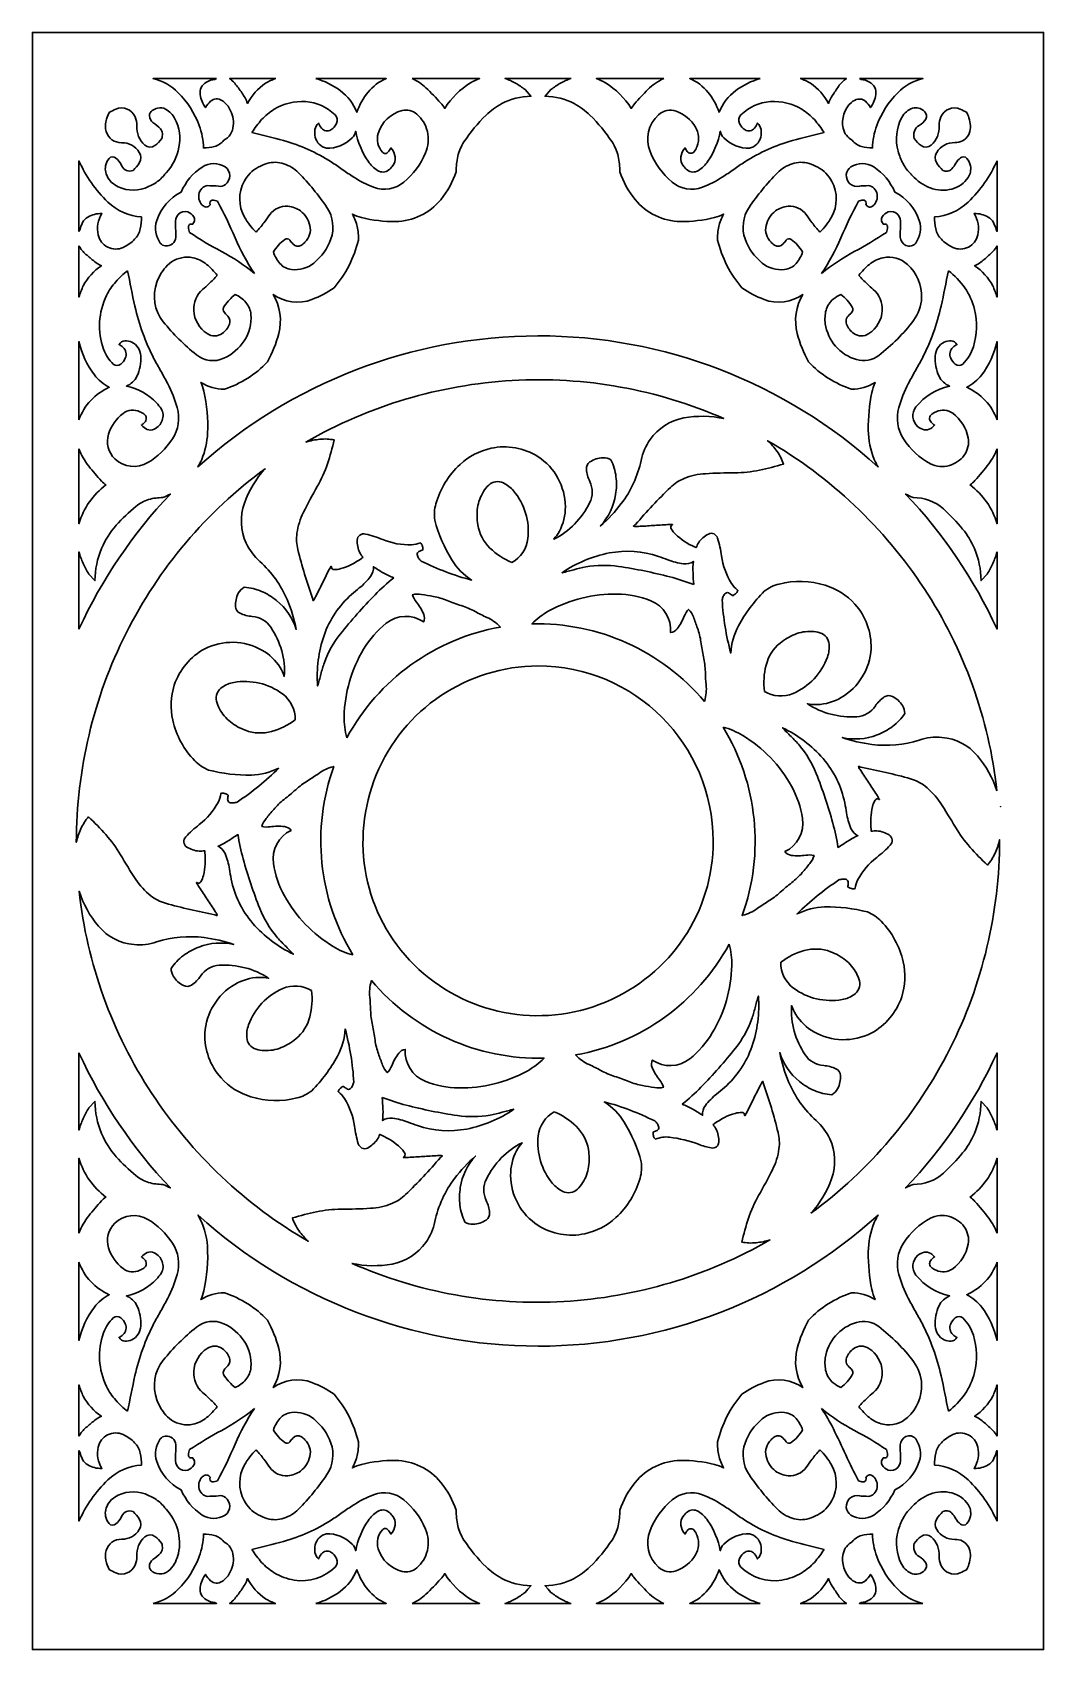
# Model space of a CAD drawing. Header units: centimetres. Extents: x 20.83 to 27, y -0.87 to 9.
import ezdxf

# ---------------------------------------------------------------- set-up
doc = ezdxf.new("R2010")
doc.units = ezdxf.units.CM
doc.header["$MEASUREMENT"] = 0
doc.layers.add('layer 1', color=7, linetype='Continuous')

msp = doc.modelspace()

# ---------------------------------------------------------------- linework, layer by layer
at = {"layer": 'layer 1', "color": 250, "lineweight": 30}
for points, knots in [([(20.92064, 9.00077), (20.92064, 9.00077), (26.99977, 9.00077), (26.99977, 9.00077), (26.99977, 9.00077), (26.99977, 9.00077), (26.99977, -0.87244), (26.99977, -0.87244), (26.99977, -0.87244), (26.99977, -0.87244), (20.82901, -0.87244), (20.82901, -0.87244), (20.82901, -0.87244), (20.82901, -0.87244), (20.82901, 9.00077), (20.82901, 9.00077), (20.82901, 9.00077), (20.82901, 9.00077), (20.92064, 9.00077), (20.92064, 9.00077)], [0, 0, 0, 0, 0.1666667, 0.1666667, 0.1666667, 0.1666667, 0.3333333, 0.3333333, 0.3333333, 0.3333333, 0.5, 0.5, 0.5, 0.5, 0.6666667, 0.6666667, 0.6666667, 0.6666667, 1, 1, 1, 1]), ([(21.95288, 8.71892), (21.94976, 8.7172), (21.94673, 8.71533), (21.94378, 8.71334), (21.94378, 8.71334), (21.9253, 8.71153), (21.90738, 8.70602), (21.89109, 8.6971), (21.89109, 8.6971), (21.86354, 8.68203), (21.84834, 8.65139), (21.85305, 8.62034), (21.85305, 8.62034), (21.85739, 8.5917), (21.86854, 8.56452), (21.88558, 8.54109), (21.88558, 8.54109), (21.89357, 8.55555), (21.90389, 8.5686), (21.91611, 8.5797), (21.91611, 8.5797), (21.93518, 8.59703), (21.96359, 8.59923), (21.98512, 8.5851), (21.98512, 8.5851), (22.00467, 8.57225), (22.02089, 8.55492), (22.03242, 8.53456), (22.03242, 8.53456), (22.05032, 8.50295), (22.05829, 8.46667), (22.0553, 8.43047), (22.0553, 8.43047), (22.05218, 8.39275), (22.02994, 8.35922), (21.99642, 8.34164), (21.99642, 8.34164), (21.98204, 8.32358), (21.96234, 8.31048), (21.94012, 8.30423), (21.94012, 8.30423), (21.91833, 8.29809), (21.8958, 8.29495), (21.87317, 8.2949), (21.87317, 8.2949), (21.87224, 8.34189), (21.8634, 8.38838), (21.847, 8.43243), (21.847, 8.43243), (21.81911, 8.50734), (21.77562, 8.57544), (21.71936, 8.63224), (21.71936, 8.63224), (21.67719, 8.67483), (21.62403, 8.70483), (21.56577, 8.71892), (21.56577, 8.71892), (21.56577, 8.71892), (21.95288, 8.71892), (21.95288, 8.71892)], [0, 0, 0, 0, 0.0625, 0.0625, 0.0625, 0.0625, 0.125, 0.125, 0.125, 0.125, 0.1875, 0.1875, 0.1875, 0.1875, 0.25, 0.25, 0.25, 0.25, 0.3125, 0.3125, 0.3125, 0.3125, 0.375, 0.375, 0.375, 0.375, 0.4375, 0.4375, 0.4375, 0.4375, 0.5, 0.5, 0.5, 0.5, 0.5625, 0.5625, 0.5625, 0.5625, 0.625, 0.625, 0.625, 0.625, 0.6875, 0.6875, 0.6875, 0.6875, 0.75, 0.75, 0.75, 0.75, 0.8125, 0.8125, 0.8125, 0.8125, 0.875, 0.875, 0.875, 0.875, 1, 1, 1, 1]), ([(24.11585, 8.71892), (24.09365, 8.71152), (24.07223, 8.70195), (24.0519, 8.69035), (24.0519, 8.69035), (24.0316, 8.67876), (24.01212, 8.66581), (23.99358, 8.65157), (23.99358, 8.65157), (23.99358, 8.65157), (23.95794, 8.61051), (23.95794, 8.61051), (23.95794, 8.61051), (24.01973, 8.60979), (24.08048, 8.59433), (24.13511, 8.56543), (24.13511, 8.56543), (24.17038, 8.54656), (24.20283, 8.52279), (24.23146, 8.49486), (24.23146, 8.49486), (24.28211, 8.44545), (24.32724, 8.39068), (24.36605, 8.33153), (24.36605, 8.33153), (24.38357, 8.30482), (24.39628, 8.27523), (24.40359, 8.24413), (24.40359, 8.24413), (24.41087, 8.21315), (24.41427, 8.18138), (24.41372, 8.14956), (24.41372, 8.14956), (24.43426, 8.08761), (24.46599, 8.02998), (24.50738, 7.97952), (24.50738, 7.97952), (24.57555, 7.89641), (24.67679, 7.84758), (24.78427, 7.84604), (24.78427, 7.84604), (24.85395, 7.84503), (24.92344, 7.85316), (24.991, 7.87022), (24.991, 7.87022), (25.01038, 7.87512), (25.0291, 7.8823), (25.04678, 7.89162), (25.04678, 7.89162), (25.03345, 7.86743), (25.02364, 7.84147), (25.01764, 7.8145), (25.01764, 7.8145), (25.01164, 7.78758), (25.00901, 7.76001), (25.00982, 7.73244), (25.00982, 7.73244), (25.02358, 7.67903), (25.04287, 7.62721), (25.0674, 7.57781), (25.0674, 7.57781), (25.09197, 7.52835), (25.12274, 7.48224), (25.159, 7.44058), (25.159, 7.44058), (25.20101, 7.41182), (25.24625, 7.38812), (25.29381, 7.36994), (25.29381, 7.36994), (25.37278, 7.33978), (25.46159, 7.35152), (25.52996, 7.40125), (25.52996, 7.40125), (25.4874, 7.32892), (25.47533, 7.2427), (25.49643, 7.16147), (25.49643, 7.16147), (25.51205, 7.10128), (25.5352, 7.04331), (25.56534, 6.9889), (25.56534, 6.9889), (25.63725, 6.91207), (25.72761, 6.85498), (25.8279, 6.82308), (25.8279, 6.82308), (25.87879, 6.82124), (25.92892, 6.83562), (25.9711, 6.86416), (25.9711, 6.86416), (25.96247, 6.84393), (25.95593, 6.82286), (25.95159, 6.8013), (25.95159, 6.8013), (25.93648, 6.7262), (25.92914, 6.64977), (25.92968, 6.57317), (25.92968, 6.57317), (25.93011, 6.51136), (25.94264, 6.45025), (25.96656, 6.39324), (25.96656, 6.39324), (25.97312, 6.37765), (25.98065, 6.36248), (25.98911, 6.34783), (25.98911, 6.34783), (25.98911, 6.34783), (25.9888, 6.34811), (25.9888, 6.34811), (25.9888, 6.34811), (25.42081, 6.86389), (24.68132, 7.14908), (23.91408, 7.14782), (23.91408, 7.14782), (23.14726, 7.14657), (22.4085, 6.86178), (21.83953, 6.34769), (21.83953, 6.34769), (21.84802, 6.3624), (21.8556, 6.37761), (21.86223, 6.39324), (21.86223, 6.39324), (21.88359, 6.44413), (21.89574, 6.49838), (21.89813, 6.55352), (21.89813, 6.55352), (21.90187, 6.64004), (21.89406, 6.72665), (21.87488, 6.8111), (21.87488, 6.8111), (21.87075, 6.82927), (21.865, 6.84702), (21.85769, 6.86416), (21.85769, 6.86416), (21.89987, 6.83562), (21.95, 6.82124), (22.00089, 6.82308), (22.00089, 6.82308), (22.10117, 6.85499), (22.19155, 6.91206), (22.26345, 6.9889), (22.26345, 6.9889), (22.29359, 7.04331), (22.31674, 7.10128), (22.33237, 7.16147), (22.33237, 7.16147), (22.35344, 7.24271), (22.3414, 7.32893), (22.29883, 7.40125), (22.29883, 7.40125), (22.36722, 7.35155), (22.45601, 7.33975), (22.53498, 7.36994), (22.53498, 7.36994), (22.58254, 7.38812), (22.62778, 7.41182), (22.66979, 7.44058), (22.66979, 7.44058), (22.70604, 7.48224), (22.73682, 7.52835), (22.76139, 7.57781), (22.76139, 7.57781), (22.78592, 7.62721), (22.80521, 7.67903), (22.81896, 7.73244), (22.81896, 7.73244), (22.81977, 7.76001), (22.81715, 7.78758), (22.81115, 7.8145), (22.81115, 7.8145), (22.80515, 7.84147), (22.79534, 7.86743), (22.78201, 7.89162), (22.78201, 7.89162), (22.79968, 7.8823), (22.8184, 7.87512), (22.83777, 7.87023), (22.83777, 7.87023), (22.90534, 7.85316), (22.97484, 7.84503), (23.04452, 7.84604), (23.04452, 7.84604), (23.15182, 7.84761), (23.25292, 7.89624), (23.32106, 7.97913), (23.32106, 7.97913), (23.36262, 8.02968), (23.39448, 8.08744), (23.41506, 8.14956), (23.41506, 8.14956), (23.41452, 8.18138), (23.41792, 8.21315), (23.4252, 8.24413), (23.4252, 8.24413), (23.43251, 8.27523), (23.44522, 8.30482), (23.46274, 8.33153), (23.46274, 8.33153), (23.50155, 8.39068), (23.54669, 8.44545), (23.59733, 8.49486), (23.59733, 8.49486), (23.62596, 8.5228), (23.65841, 8.54656), (23.69368, 8.56543), (23.69368, 8.56543), (23.7483, 8.59433), (23.80906, 8.60979), (23.87085, 8.61051), (23.87085, 8.61051), (23.87085, 8.61051), (23.8352, 8.65157), (23.8352, 8.65157), (23.8352, 8.65157), (23.81667, 8.66581), (23.79718, 8.67876), (23.77688, 8.69035), (23.77688, 8.69035), (23.75656, 8.70195), (23.73514, 8.71152), (23.71294, 8.71892), (23.71294, 8.71892), (23.71294, 8.71892), (24.11585, 8.71892), (24.11585, 8.71892)], [0, 0, 0, 0, 0.0175439, 0.0175439, 0.0175439, 0.0175439, 0.0350877, 0.0350877, 0.0350877, 0.0350877, 0.0526316, 0.0526316, 0.0526316, 0.0526316, 0.0701754, 0.0701754, 0.0701754, 0.0701754, 0.0877193, 0.0877193, 0.0877193, 0.0877193, 0.1052632, 0.1052632, 0.1052632, 0.1052632, 0.122807, 0.122807, 0.122807, 0.122807, 0.1403509, 0.1403509, 0.1403509, 0.1403509, 0.1578947, 0.1578947, 0.1578947, 0.1578947, 0.1754386, 0.1754386, 0.1754386, 0.1754386, 0.1929825, 0.1929825, 0.1929825, 0.1929825, 0.2105263, 0.2105263, 0.2105263, 0.2105263, 0.2280702, 0.2280702, 0.2280702, 0.2280702, 0.245614, 0.245614, 0.245614, 0.245614, 0.2631579, 0.2631579, 0.2631579, 0.2631579, 0.2807018, 0.2807018, 0.2807018, 0.2807018, 0.2982456, 0.2982456, 0.2982456, 0.2982456, 0.3157895, 0.3157895, 0.3157895, 0.3157895, 0.3333333, 0.3333333, 0.3333333, 0.3333333, 0.3508772, 0.3508772, 0.3508772, 0.3508772, 0.3684211, 0.3684211, 0.3684211, 0.3684211, 0.3859649, 0.3859649, 0.3859649, 0.3859649, 0.4035088, 0.4035088, 0.4035088, 0.4035088, 0.4210526, 0.4210526, 0.4210526, 0.4210526, 0.4385965, 0.4385965, 0.4385965, 0.4385965, 0.4561404, 0.4561404, 0.4561404, 0.4561404, 0.4736842, 0.4736842, 0.4736842, 0.4736842, 0.4912281, 0.4912281, 0.4912281, 0.4912281, 0.5087719, 0.5087719, 0.5087719, 0.5087719, 0.5263158, 0.5263158, 0.5263158, 0.5263158, 0.5438596, 0.5438596, 0.5438596, 0.5438596, 0.5614035, 0.5614035, 0.5614035, 0.5614035, 0.5789474, 0.5789474, 0.5789474, 0.5789474, 0.5964912, 0.5964912, 0.5964912, 0.5964912, 0.6140351, 0.6140351, 0.6140351, 0.6140351, 0.6315789, 0.6315789, 0.6315789, 0.6315789, 0.6491228, 0.6491228, 0.6491228, 0.6491228, 0.6666667, 0.6666667, 0.6666667, 0.6666667, 0.6842105, 0.6842105, 0.6842105, 0.6842105, 0.7017544, 0.7017544, 0.7017544, 0.7017544, 0.7192982, 0.7192982, 0.7192982, 0.7192982, 0.7368421, 0.7368421, 0.7368421, 0.7368421, 0.754386, 0.754386, 0.754386, 0.754386, 0.7719298, 0.7719298, 0.7719298, 0.7719298, 0.7894737, 0.7894737, 0.7894737, 0.7894737, 0.8070175, 0.8070175, 0.8070175, 0.8070175, 0.8245614, 0.8245614, 0.8245614, 0.8245614, 0.8421053, 0.8421053, 0.8421053, 0.8421053, 0.8596491, 0.8596491, 0.8596491, 0.8596491, 0.877193, 0.877193, 0.877193, 0.877193, 0.8947368, 0.8947368, 0.8947368, 0.8947368, 0.9122807, 0.9122807, 0.9122807, 0.9122807, 0.9298246, 0.9298246, 0.9298246, 0.9298246, 0.9473684, 0.9473684, 0.9473684, 0.9473684, 0.9649123, 0.9649123, 0.9649123, 0.9649123, 1, 1, 1, 1]), ([(22.31391, 8.71891), (22.29232, 8.71155), (22.27168, 8.70169), (22.25239, 8.68952), (22.25239, 8.68952), (22.20563, 8.65883), (22.16763, 8.61659), (22.14204, 8.56686), (22.14204, 8.56686), (22.13294, 8.5896), (22.12133, 8.61124), (22.10742, 8.63139), (22.10742, 8.63139), (22.09354, 8.65148), (22.0789, 8.67103), (22.06353, 8.69001), (22.06353, 8.69001), (22.05462, 8.70101), (22.04425, 8.71074), (22.03269, 8.71892), (22.03269, 8.71892), (22.03269, 8.71892), (22.31392, 8.71892), (22.31392, 8.71892)], [0, 0, 0, 0, 0.1428571, 0.1428571, 0.1428571, 0.1428571, 0.2857143, 0.2857143, 0.2857143, 0.2857143, 0.4285714, 0.4285714, 0.4285714, 0.4285714, 0.5714286, 0.5714286, 0.5714286, 0.5714286, 0.7142857, 0.7142857, 0.7142857, 0.7142857, 1, 1, 1, 1]), ([(22.55854, 8.71892), (22.55854, 8.71892), (22.98847, 8.71892), (22.98847, 8.71892), (22.98847, 8.71892), (22.94498, 8.70058), (22.90677, 8.67171), (22.87725, 8.63488), (22.87725, 8.63488), (22.84799, 8.59836), (22.82506, 8.5572), (22.80944, 8.51309), (22.80944, 8.51309), (22.7879, 8.56534), (22.75281, 8.61087), (22.70774, 8.64498), (22.70774, 8.64498), (22.66308, 8.67878), (22.61247, 8.70386), (22.55852, 8.71892)], [0, 0, 0, 0, 0.1666667, 0.1666667, 0.1666667, 0.1666667, 0.3333333, 0.3333333, 0.3333333, 0.3333333, 0.5, 0.5, 0.5, 0.5, 0.6666667, 0.6666667, 0.6666667, 0.6666667, 1, 1, 1, 1]), ([(23.14714, 8.71892), (23.14714, 8.71892), (23.5582, 8.71892), (23.5582, 8.71892), (23.5582, 8.71892), (23.53903, 8.71203), (23.5206, 8.70324), (23.50319, 8.69268), (23.50319, 8.69268), (23.43904, 8.65378), (23.38502, 8.60032), (23.34548, 8.53657), (23.34548, 8.53657), (23.33835, 8.54821), (23.33018, 8.55918), (23.32107, 8.56934), (23.32107, 8.56934), (23.29215, 8.60157), (23.26195, 8.63262), (23.23052, 8.66241), (23.23052, 8.66241), (23.20598, 8.68566), (23.17782, 8.70474), (23.14714, 8.71891)], [0, 0, 0, 0, 0.1428571, 0.1428571, 0.1428571, 0.1428571, 0.2857143, 0.2857143, 0.2857143, 0.2857143, 0.4285714, 0.4285714, 0.4285714, 0.4285714, 0.5714286, 0.5714286, 0.5714286, 0.5714286, 0.7142857, 0.7142857, 0.7142857, 0.7142857, 1, 1, 1, 1]), ([(24.68165, 8.71891), (24.64558, 8.70226), (24.61272, 8.67942), (24.58453, 8.65142), (24.58453, 8.65142), (24.55655, 8.62362), (24.52967, 8.59475), (24.50394, 8.56486), (24.50394, 8.56486), (24.49631, 8.556), (24.48941, 8.54654), (24.48331, 8.53657), (24.48331, 8.53657), (24.44376, 8.60031), (24.38974, 8.65379), (24.3256, 8.69268), (24.3256, 8.69268), (24.30818, 8.70324), (24.28976, 8.71203), (24.27059, 8.71892), (24.27059, 8.71892), (24.27059, 8.71892), (24.68165, 8.71892), (24.68165, 8.71892)], [0, 0, 0, 0, 0.1428571, 0.1428571, 0.1428571, 0.1428571, 0.2857143, 0.2857143, 0.2857143, 0.2857143, 0.4285714, 0.4285714, 0.4285714, 0.4285714, 0.5714286, 0.5714286, 0.5714286, 0.5714286, 0.7142857, 0.7142857, 0.7142857, 0.7142857, 1, 1, 1, 1]), ([(25.27027, 8.71892), (25.21632, 8.70386), (25.16571, 8.67878), (25.12105, 8.64498), (25.12105, 8.64498), (25.07599, 8.61087), (25.04088, 8.56535), (25.01936, 8.51309), (25.01936, 8.51309), (25.00372, 8.5572), (24.9808, 8.59836), (24.95153, 8.63488), (24.95153, 8.63488), (24.92202, 8.6717), (24.88381, 8.70058), (24.84032, 8.71892), (24.84032, 8.71892), (24.84032, 8.71892), (25.27025, 8.71892), (25.27025, 8.71892)], [0, 0, 0, 0, 0.1666667, 0.1666667, 0.1666667, 0.1666667, 0.3333333, 0.3333333, 0.3333333, 0.3333333, 0.5, 0.5, 0.5, 0.5, 0.6666667, 0.6666667, 0.6666667, 0.6666667, 1, 1, 1, 1]), ([(25.51487, 8.71892), (25.51487, 8.71892), (25.7961, 8.71892), (25.7961, 8.71892), (25.7961, 8.71892), (25.77736, 8.70565), (25.76109, 8.68921), (25.74802, 8.67034), (25.74802, 8.67034), (25.73505, 8.6516), (25.7225, 8.63258), (25.71038, 8.61329), (25.71038, 8.61329), (25.70112, 8.59856), (25.69321, 8.58302), (25.68675, 8.56686), (25.68675, 8.56686), (25.66116, 8.61659), (25.62316, 8.65883), (25.5764, 8.68952), (25.5764, 8.68952), (25.55711, 8.70169), (25.53647, 8.71155), (25.51488, 8.71891)], [0, 0, 0, 0, 0.1428571, 0.1428571, 0.1428571, 0.1428571, 0.2857143, 0.2857143, 0.2857143, 0.2857143, 0.4285714, 0.4285714, 0.4285714, 0.4285714, 0.5714286, 0.5714286, 0.5714286, 0.5714286, 0.7142857, 0.7142857, 0.7142857, 0.7142857, 1, 1, 1, 1]), ([(25.87591, 8.71892), (25.87591, 8.71892), (26.26302, 8.71892), (26.26302, 8.71892), (26.26302, 8.71892), (26.20476, 8.70483), (26.1516, 8.67483), (26.10942, 8.63224), (26.10942, 8.63224), (26.05317, 8.57544), (26.00967, 8.50735), (25.98179, 8.43243), (25.98179, 8.43243), (25.96539, 8.38838), (25.95655, 8.34189), (25.95562, 8.2949), (25.95562, 8.2949), (25.93299, 8.29495), (25.91046, 8.29809), (25.88867, 8.30422), (25.88867, 8.30422), (25.86645, 8.31048), (25.84675, 8.32358), (25.83237, 8.34164), (25.83237, 8.34164), (25.80383, 8.3566), (25.7834, 8.38349), (25.77662, 8.41499), (25.77662, 8.41499), (25.76412, 8.47303), (25.78348, 8.53339), (25.82735, 8.57339), (25.82735, 8.57339), (25.838, 8.5831), (25.85108, 8.58976), (25.86519, 8.59268), (25.86519, 8.59268), (25.88218, 8.59619), (25.89983, 8.59136), (25.91267, 8.5797), (25.91267, 8.5797), (25.9249, 8.5686), (25.93522, 8.55555), (25.9432, 8.54109), (25.9432, 8.54109), (25.96024, 8.56453), (25.9714, 8.5917), (25.97574, 8.62034), (25.97574, 8.62034), (25.98043, 8.65139), (25.96526, 8.68205), (25.9377, 8.6971), (25.9377, 8.6971), (25.92141, 8.70601), (25.90349, 8.71153), (25.88501, 8.71334), (25.88501, 8.71334), (25.88206, 8.71533), (25.87903, 8.7172), (25.87591, 8.71892)], [0, 0, 0, 0, 0.0625, 0.0625, 0.0625, 0.0625, 0.125, 0.125, 0.125, 0.125, 0.1875, 0.1875, 0.1875, 0.1875, 0.25, 0.25, 0.25, 0.25, 0.3125, 0.3125, 0.3125, 0.3125, 0.375, 0.375, 0.375, 0.375, 0.4375, 0.4375, 0.4375, 0.4375, 0.5, 0.5, 0.5, 0.5, 0.5625, 0.5625, 0.5625, 0.5625, 0.625, 0.625, 0.625, 0.625, 0.6875, 0.6875, 0.6875, 0.6875, 0.75, 0.75, 0.75, 0.75, 0.8125, 0.8125, 0.8125, 0.8125, 0.875, 0.875, 0.875, 0.875, 1, 1, 1, 1]), ([(21.29789, 8.51115), (21.31076, 8.51927), (21.32428, 8.52633), (21.33831, 8.53224), (21.33831, 8.53224), (21.38374, 8.55142), (21.43618, 8.53026), (21.45571, 8.48497), (21.45571, 8.48497), (21.46315, 8.46769), (21.46658, 8.44894), (21.46574, 8.43014), (21.46574, 8.43014), (21.46375, 8.38519), (21.48217, 8.34179), (21.5159, 8.31201), (21.5159, 8.31201), (21.53279, 8.29711), (21.55778, 8.29603), (21.57586, 8.30947), (21.57586, 8.30947), (21.59201, 8.32146), (21.60635, 8.33571), (21.61843, 8.35179), (21.61843, 8.35179), (21.6218, 8.36174), (21.62314, 8.37225), (21.62237, 8.38273), (21.62237, 8.38273), (21.62159, 8.39336), (21.61742, 8.40346), (21.61047, 8.41155), (21.61047, 8.41155), (21.59725, 8.42692), (21.5819, 8.44031), (21.56488, 8.45131), (21.56488, 8.45131), (21.55144, 8.46), (21.54332, 8.47493), (21.54333, 8.49093), (21.54333, 8.49093), (21.54333, 8.50384), (21.54958, 8.51596), (21.56009, 8.52346), (21.56009, 8.52346), (21.57012, 8.53061), (21.58143, 8.53576), (21.5934, 8.53863), (21.5934, 8.53863), (21.60993, 8.5426), (21.62735, 8.54017), (21.64218, 8.53186), (21.64218, 8.53186), (21.66668, 8.51811), (21.68656, 8.49741), (21.69931, 8.47237), (21.69931, 8.47237), (21.72648, 8.41904), (21.73506, 8.35813), (21.72371, 8.29936), (21.72371, 8.29936), (21.71245, 8.24111), (21.68539, 8.18705), (21.64553, 8.14311), (21.64553, 8.14311), (21.64318, 8.14051), (21.64072, 8.13803), (21.63814, 8.13565), (21.63814, 8.13565), (21.62305, 8.11543), (21.60458, 8.09796), (21.58356, 8.084), (21.58356, 8.084), (21.56262, 8.0701), (21.54013, 8.0587), (21.51654, 8.05002), (21.51654, 8.05002), (21.45531, 8.02749), (21.38702, 8.0349), (21.33201, 8.06999), (21.33201, 8.06999), (21.30436, 8.08763), (21.28452, 8.11525), (21.27661, 8.14708), (21.27661, 8.14708), (21.27349, 8.15963), (21.27316, 8.17271), (21.27562, 8.1854), (21.27562, 8.1854), (21.27892, 8.20244), (21.28671, 8.21829), (21.29817, 8.23132), (21.29817, 8.23132), (21.30807, 8.24259), (21.32512, 8.24403), (21.33679, 8.23461), (21.33679, 8.23461), (21.35338, 8.22122), (21.36657, 8.20408), (21.37528, 8.18462), (21.37528, 8.18462), (21.38698, 8.15851), (21.41733, 8.14649), (21.44371, 8.15757), (21.44371, 8.15757), (21.45894, 8.17171), (21.47194, 8.18807), (21.48228, 8.2061), (21.48228, 8.2061), (21.49333, 8.22537), (21.49304, 8.2491), (21.48149, 8.26808), (21.48149, 8.26808), (21.45861, 8.30565), (21.41746, 8.32814), (21.37349, 8.32705), (21.37349, 8.32705), (21.33005, 8.32597), (21.29131, 8.35437), (21.27919, 8.3961), (21.27919, 8.3961), (21.2736, 8.4154), (21.27304, 8.43583), (21.27756, 8.45541), (21.27756, 8.45541), (21.28204, 8.47475), (21.28886, 8.49347), (21.29789, 8.51115)], [0, 0, 0, 0, 0.030303, 0.030303, 0.030303, 0.030303, 0.0606061, 0.0606061, 0.0606061, 0.0606061, 0.0909091, 0.0909091, 0.0909091, 0.0909091, 0.1212121, 0.1212121, 0.1212121, 0.1212121, 0.1515152, 0.1515152, 0.1515152, 0.1515152, 0.1818182, 0.1818182, 0.1818182, 0.1818182, 0.2121212, 0.2121212, 0.2121212, 0.2121212, 0.2424242, 0.2424242, 0.2424242, 0.2424242, 0.2727273, 0.2727273, 0.2727273, 0.2727273, 0.3030303, 0.3030303, 0.3030303, 0.3030303, 0.3333333, 0.3333333, 0.3333333, 0.3333333, 0.3636364, 0.3636364, 0.3636364, 0.3636364, 0.3939394, 0.3939394, 0.3939394, 0.3939394, 0.4242424, 0.4242424, 0.4242424, 0.4242424, 0.4545455, 0.4545455, 0.4545455, 0.4545455, 0.4848485, 0.4848485, 0.4848485, 0.4848485, 0.5151515, 0.5151515, 0.5151515, 0.5151515, 0.5454545, 0.5454545, 0.5454545, 0.5454545, 0.5757576, 0.5757576, 0.5757576, 0.5757576, 0.6060606, 0.6060606, 0.6060606, 0.6060606, 0.6363636, 0.6363636, 0.6363636, 0.6363636, 0.6666667, 0.6666667, 0.6666667, 0.6666667, 0.6969697, 0.6969697, 0.6969697, 0.6969697, 0.7272727, 0.7272727, 0.7272727, 0.7272727, 0.7575758, 0.7575758, 0.7575758, 0.7575758, 0.7878788, 0.7878788, 0.7878788, 0.7878788, 0.8181818, 0.8181818, 0.8181818, 0.8181818, 0.8484848, 0.8484848, 0.8484848, 0.8484848, 0.8787879, 0.8787879, 0.8787879, 0.8787879, 0.9090909, 0.9090909, 0.9090909, 0.9090909, 0.9393939, 0.9393939, 0.9393939, 0.9393939, 1, 1, 1, 1]), ([(22.16914, 8.38871), (22.18626, 8.41694), (22.20603, 8.44348), (22.22818, 8.46796), (22.22818, 8.46796), (22.2504, 8.49251), (22.27601, 8.51376), (22.30423, 8.53108), (22.30423, 8.53108), (22.36192, 8.56571), (22.4288, 8.58203), (22.49595, 8.57786), (22.49595, 8.57786), (22.56381, 8.57365), (22.6278, 8.54464), (22.6757, 8.49639), (22.6757, 8.49639), (22.68911, 8.48289), (22.69293, 8.46255), (22.68536, 8.4451), (22.68536, 8.4451), (22.67828, 8.42876), (22.66633, 8.41499), (22.65115, 8.40567), (22.65115, 8.40567), (22.63198, 8.39388), (22.60699, 8.39831), (22.59299, 8.41593), (22.59299, 8.41593), (22.5854, 8.4255), (22.57911, 8.43604), (22.57428, 8.44726), (22.57428, 8.44726), (22.56273, 8.43675), (22.55531, 8.42249), (22.55333, 8.40701), (22.55333, 8.40701), (22.5514, 8.39189), (22.55212, 8.37655), (22.55546, 8.36168), (22.55546, 8.36168), (22.56309, 8.32776), (22.58927, 8.30112), (22.62306, 8.29294), (22.62306, 8.29294), (22.68186, 8.29183), (22.73854, 8.3147), (22.78008, 8.35632), (22.78008, 8.35632), (22.79113, 8.36739), (22.79884, 8.38133), (22.80233, 8.39656), (22.80233, 8.39656), (22.81434, 8.33081), (22.84016, 8.26837), (22.87811, 8.21335), (22.87811, 8.21335), (22.89342, 8.19115), (22.91291, 8.17216), (22.93551, 8.15745), (22.93551, 8.15745), (22.95692, 8.14352), (22.98488, 8.14515), (23.0045, 8.16151), (23.0045, 8.16151), (23.01211, 8.16785), (23.01914, 8.17485), (23.02551, 8.18244), (23.02551, 8.18244), (23.03906, 8.19859), (23.04533, 8.21961), (23.04284, 8.24055), (23.04284, 8.24055), (23.04038, 8.26118), (23.03112, 8.2804), (23.0165, 8.29516), (23.0165, 8.29516), (23.01158, 8.28561), (23.00548, 8.27671), (22.99836, 8.26866), (22.99836, 8.26866), (22.99431, 8.26407), (22.98851, 8.26142), (22.98239, 8.26135), (22.98239, 8.26135), (22.97627, 8.26128), (22.97039, 8.26384), (22.96625, 8.26834), (22.96625, 8.26834), (22.93762, 8.2994), (22.92736, 8.34323), (22.93917, 8.38379), (22.93917, 8.38379), (22.95936, 8.45317), (23.01541, 8.50633), (23.08574, 8.52291), (23.08574, 8.52291), (23.11699, 8.53028), (23.1499, 8.52232), (23.17435, 8.50152), (23.17435, 8.50152), (23.20667, 8.47402), (23.22942, 8.43692), (23.23929, 8.39564), (23.23929, 8.39564), (23.24973, 8.35199), (23.24586, 8.30611), (23.22825, 8.26482), (23.22825, 8.26482), (23.19881, 8.19577), (23.15338, 8.13467), (23.09576, 8.08656), (23.09576, 8.08656), (23.04447, 8.04374), (22.97402, 8.03186), (22.9115, 8.05544), (22.9115, 8.05544), (22.86887, 8.07152), (22.82802, 8.09202), (22.78963, 8.11657), (22.78963, 8.11657), (22.76621, 8.13199), (22.74302, 8.14778), (22.72009, 8.16393), (22.72009, 8.16393), (22.69773, 8.17968), (22.67517, 8.19514), (22.65241, 8.2103), (22.65241, 8.2103), (22.5625, 8.26777), (22.46454, 8.31149), (22.36173, 8.34003), (22.36173, 8.34003), (22.29791, 8.35775), (22.2337, 8.37398), (22.16914, 8.38871)], [0, 0, 0, 0, 0.0285714, 0.0285714, 0.0285714, 0.0285714, 0.0571429, 0.0571429, 0.0571429, 0.0571429, 0.0857143, 0.0857143, 0.0857143, 0.0857143, 0.1142857, 0.1142857, 0.1142857, 0.1142857, 0.1428571, 0.1428571, 0.1428571, 0.1428571, 0.1714286, 0.1714286, 0.1714286, 0.1714286, 0.2, 0.2, 0.2, 0.2, 0.2285714, 0.2285714, 0.2285714, 0.2285714, 0.2571429, 0.2571429, 0.2571429, 0.2571429, 0.2857143, 0.2857143, 0.2857143, 0.2857143, 0.3142857, 0.3142857, 0.3142857, 0.3142857, 0.3428571, 0.3428571, 0.3428571, 0.3428571, 0.3714286, 0.3714286, 0.3714286, 0.3714286, 0.4, 0.4, 0.4, 0.4, 0.4285714, 0.4285714, 0.4285714, 0.4285714, 0.4571429, 0.4571429, 0.4571429, 0.4571429, 0.4857143, 0.4857143, 0.4857143, 0.4857143, 0.5142857, 0.5142857, 0.5142857, 0.5142857, 0.5428571, 0.5428571, 0.5428571, 0.5428571, 0.5714286, 0.5714286, 0.5714286, 0.5714286, 0.6, 0.6, 0.6, 0.6, 0.6285714, 0.6285714, 0.6285714, 0.6285714, 0.6571429, 0.6571429, 0.6571429, 0.6571429, 0.6857143, 0.6857143, 0.6857143, 0.6857143, 0.7142857, 0.7142857, 0.7142857, 0.7142857, 0.7428571, 0.7428571, 0.7428571, 0.7428571, 0.7714286, 0.7714286, 0.7714286, 0.7714286, 0.8, 0.8, 0.8, 0.8, 0.8285714, 0.8285714, 0.8285714, 0.8285714, 0.8571429, 0.8571429, 0.8571429, 0.8571429, 0.8857143, 0.8857143, 0.8857143, 0.8857143, 0.9142857, 0.9142857, 0.9142857, 0.9142857, 0.9428571, 0.9428571, 0.9428571, 0.9428571, 1, 1, 1, 1]), ([(25.65965, 8.38871), (25.59508, 8.37398), (25.53087, 8.35775), (25.46706, 8.34003), (25.46706, 8.34003), (25.36424, 8.31149), (25.26629, 8.26777), (25.17638, 8.2103), (25.17638, 8.2103), (25.15362, 8.19514), (25.13105, 8.17968), (25.10869, 8.16393), (25.10869, 8.16393), (25.08576, 8.14779), (25.06258, 8.13199), (25.03915, 8.11657), (25.03915, 8.11657), (25.00077, 8.09202), (24.95992, 8.07153), (24.91729, 8.05544), (24.91729, 8.05544), (24.85478, 8.03184), (24.78434, 8.04376), (24.73303, 8.08656), (24.73303, 8.08656), (24.67315, 8.13654), (24.62669, 8.20071), (24.59788, 8.27319), (24.59788, 8.27319), (24.56675, 8.35149), (24.58748, 8.44097), (24.64979, 8.49769), (24.64979, 8.49769), (24.6788, 8.5241), (24.72003, 8.53238), (24.75701, 8.51926), (24.75701, 8.51926), (24.80647, 8.50171), (24.84824, 8.46734), (24.87501, 8.4222), (24.87501, 8.4222), (24.89583, 8.38711), (24.89973, 8.34448), (24.88565, 8.30619), (24.88565, 8.30619), (24.88158, 8.29511), (24.87616, 8.28457), (24.86949, 8.27482), (24.86949, 8.27482), (24.8645, 8.2675), (24.85625, 8.26307), (24.84738, 8.26297), (24.84738, 8.26297), (24.83852, 8.26287), (24.83012, 8.26717), (24.82497, 8.27438), (24.82497, 8.27438), (24.82025, 8.28099), (24.81601, 8.28794), (24.81229, 8.29516), (24.81229, 8.29516), (24.79767, 8.2804), (24.7884, 8.26118), (24.78595, 8.24055), (24.78595, 8.24055), (24.78346, 8.21961), (24.78973, 8.19859), (24.80328, 8.18244), (24.80328, 8.18244), (24.80965, 8.17485), (24.81668, 8.16785), (24.82429, 8.16151), (24.82429, 8.16151), (24.84392, 8.14516), (24.87188, 8.14351), (24.89328, 8.15745), (24.89328, 8.15745), (24.91588, 8.17217), (24.93539, 8.19116), (24.9507, 8.21336), (24.9507, 8.21336), (24.98865, 8.26838), (25.01447, 8.33081), (25.02646, 8.39656), (25.02646, 8.39656), (25.02995, 8.38133), (25.03765, 8.3674), (25.04869, 8.35634), (25.04869, 8.35634), (25.09025, 8.31471), (25.14692, 8.29182), (25.20573, 8.29294), (25.20573, 8.29294), (25.23952, 8.30113), (25.26572, 8.32775), (25.27333, 8.36168), (25.27333, 8.36168), (25.27667, 8.37655), (25.27739, 8.39189), (25.27546, 8.40701), (25.27546, 8.40701), (25.27348, 8.42249), (25.26605, 8.43676), (25.2545, 8.44726), (25.2545, 8.44726), (25.24968, 8.43604), (25.24338, 8.4255), (25.23579, 8.41593), (25.23579, 8.41593), (25.22181, 8.39829), (25.19682, 8.3939), (25.17763, 8.40567), (25.17763, 8.40567), (25.16246, 8.41499), (25.15051, 8.42876), (25.14343, 8.4451), (25.14343, 8.4451), (25.13585, 8.46255), (25.13968, 8.48288), (25.15308, 8.49639), (25.15308, 8.49639), (25.20098, 8.54465), (25.26498, 8.57364), (25.33283, 8.57786), (25.33283, 8.57786), (25.39999, 8.58203), (25.46687, 8.56571), (25.52456, 8.53108), (25.52456, 8.53108), (25.55278, 8.51377), (25.57839, 8.49251), (25.60061, 8.46796), (25.60061, 8.46796), (25.62276, 8.44348), (25.64253, 8.41694), (25.65965, 8.38871)], [0, 0, 0, 0, 0.0285714, 0.0285714, 0.0285714, 0.0285714, 0.0571429, 0.0571429, 0.0571429, 0.0571429, 0.0857143, 0.0857143, 0.0857143, 0.0857143, 0.1142857, 0.1142857, 0.1142857, 0.1142857, 0.1428571, 0.1428571, 0.1428571, 0.1428571, 0.1714286, 0.1714286, 0.1714286, 0.1714286, 0.2, 0.2, 0.2, 0.2, 0.2285714, 0.2285714, 0.2285714, 0.2285714, 0.2571429, 0.2571429, 0.2571429, 0.2571429, 0.2857143, 0.2857143, 0.2857143, 0.2857143, 0.3142857, 0.3142857, 0.3142857, 0.3142857, 0.3428571, 0.3428571, 0.3428571, 0.3428571, 0.3714286, 0.3714286, 0.3714286, 0.3714286, 0.4, 0.4, 0.4, 0.4, 0.4285714, 0.4285714, 0.4285714, 0.4285714, 0.4571429, 0.4571429, 0.4571429, 0.4571429, 0.4857143, 0.4857143, 0.4857143, 0.4857143, 0.5142857, 0.5142857, 0.5142857, 0.5142857, 0.5428571, 0.5428571, 0.5428571, 0.5428571, 0.5714286, 0.5714286, 0.5714286, 0.5714286, 0.6, 0.6, 0.6, 0.6, 0.6285714, 0.6285714, 0.6285714, 0.6285714, 0.6571429, 0.6571429, 0.6571429, 0.6571429, 0.6857143, 0.6857143, 0.6857143, 0.6857143, 0.7142857, 0.7142857, 0.7142857, 0.7142857, 0.7428571, 0.7428571, 0.7428571, 0.7428571, 0.7714286, 0.7714286, 0.7714286, 0.7714286, 0.8, 0.8, 0.8, 0.8, 0.8285714, 0.8285714, 0.8285714, 0.8285714, 0.8571429, 0.8571429, 0.8571429, 0.8571429, 0.8857143, 0.8857143, 0.8857143, 0.8857143, 0.9142857, 0.9142857, 0.9142857, 0.9142857, 0.9428571, 0.9428571, 0.9428571, 0.9428571, 1, 1, 1, 1]), ([(26.5309, 8.51115), (26.5454, 8.48276), (26.55305, 8.45136), (26.55324, 8.41948), (26.55324, 8.41948), (26.55346, 8.38559), (26.53481, 8.35437), (26.50489, 8.33845), (26.50489, 8.33845), (26.49044, 8.33077), (26.4742, 8.32703), (26.45785, 8.32762), (26.45785, 8.32762), (26.41292, 8.32923), (26.37065, 8.30648), (26.3473, 8.26806), (26.3473, 8.26806), (26.33576, 8.24908), (26.33545, 8.22535), (26.34651, 8.20609), (26.34651, 8.20609), (26.35685, 8.18806), (26.36985, 8.17171), (26.38508, 8.15757), (26.38508, 8.15757), (26.39411, 8.15379), (26.40397, 8.1524), (26.41369, 8.15353), (26.41369, 8.15353), (26.42358, 8.15469), (26.4327, 8.1594), (26.43937, 8.16679), (26.43937, 8.16679), (26.44899, 8.17746), (26.45737, 8.18918), (26.46435, 8.20174), (26.46435, 8.20174), (26.47137, 8.21437), (26.48076, 8.22553), (26.492, 8.23461), (26.492, 8.23461), (26.50366, 8.24404), (26.5207, 8.24258), (26.53061, 8.23132), (26.53061, 8.23132), (26.54208, 8.21829), (26.54986, 8.20243), (26.55317, 8.1854), (26.55317, 8.1854), (26.55799, 8.16058), (26.55269, 8.13485), (26.53848, 8.11394), (26.53848, 8.11394), (26.51522, 8.07975), (26.48044, 8.05502), (26.44052, 8.04427), (26.44052, 8.04427), (26.39643, 8.0324), (26.34968, 8.0349), (26.3071, 8.05138), (26.3071, 8.05138), (26.26499, 8.06769), (26.22734, 8.09379), (26.1973, 8.1275), (26.1973, 8.1275), (26.19496, 8.13012), (26.19274, 8.13284), (26.19064, 8.13565), (26.19064, 8.13565), (26.1708, 8.15399), (26.15424, 8.1756), (26.14169, 8.19952), (26.14169, 8.19952), (26.1292, 8.22335), (26.11931, 8.24845), (26.11217, 8.27439), (26.11217, 8.27439), (26.09306, 8.34389), (26.10108, 8.4181), (26.13457, 8.48193), (26.13457, 8.48193), (26.14838, 8.50825), (26.17198, 8.52812), (26.20026, 8.53727), (26.20026, 8.53727), (26.21162, 8.54094), (26.22378, 8.54141), (26.23539, 8.53863), (26.23539, 8.53863), (26.25036, 8.53505), (26.26403, 8.52732), (26.27483, 8.51635), (26.27483, 8.51635), (26.28668, 8.50432), (26.28877, 8.48572), (26.27991, 8.47134), (26.27991, 8.47134), (26.26999, 8.45525), (26.25631, 8.44179), (26.24005, 8.43213), (26.24005, 8.43213), (26.21242, 8.4157), (26.20003, 8.38223), (26.21036, 8.35179), (26.21036, 8.35179), (26.22244, 8.33571), (26.23677, 8.32146), (26.25292, 8.30947), (26.25292, 8.30947), (26.27102, 8.29605), (26.29601, 8.29709), (26.31289, 8.31201), (26.31289, 8.31201), (26.34661, 8.3418), (26.36505, 8.38519), (26.36305, 8.43014), (26.36305, 8.43014), (26.36221, 8.44894), (26.36564, 8.46769), (26.37308, 8.48497), (26.37308, 8.48497), (26.39256, 8.53028), (26.44503, 8.55136), (26.49049, 8.53223), (26.49049, 8.53223), (26.50451, 8.52632), (26.51803, 8.51927), (26.5309, 8.51115)], [0, 0, 0, 0, 0.030303, 0.030303, 0.030303, 0.030303, 0.0606061, 0.0606061, 0.0606061, 0.0606061, 0.0909091, 0.0909091, 0.0909091, 0.0909091, 0.1212121, 0.1212121, 0.1212121, 0.1212121, 0.1515152, 0.1515152, 0.1515152, 0.1515152, 0.1818182, 0.1818182, 0.1818182, 0.1818182, 0.2121212, 0.2121212, 0.2121212, 0.2121212, 0.2424242, 0.2424242, 0.2424242, 0.2424242, 0.2727273, 0.2727273, 0.2727273, 0.2727273, 0.3030303, 0.3030303, 0.3030303, 0.3030303, 0.3333333, 0.3333333, 0.3333333, 0.3333333, 0.3636364, 0.3636364, 0.3636364, 0.3636364, 0.3939394, 0.3939394, 0.3939394, 0.3939394, 0.4242424, 0.4242424, 0.4242424, 0.4242424, 0.4545455, 0.4545455, 0.4545455, 0.4545455, 0.4848485, 0.4848485, 0.4848485, 0.4848485, 0.5151515, 0.5151515, 0.5151515, 0.5151515, 0.5454545, 0.5454545, 0.5454545, 0.5454545, 0.5757576, 0.5757576, 0.5757576, 0.5757576, 0.6060606, 0.6060606, 0.6060606, 0.6060606, 0.6363636, 0.6363636, 0.6363636, 0.6363636, 0.6666667, 0.6666667, 0.6666667, 0.6666667, 0.6969697, 0.6969697, 0.6969697, 0.6969697, 0.7272727, 0.7272727, 0.7272727, 0.7272727, 0.7575758, 0.7575758, 0.7575758, 0.7575758, 0.7878788, 0.7878788, 0.7878788, 0.7878788, 0.8181818, 0.8181818, 0.8181818, 0.8181818, 0.8484848, 0.8484848, 0.8484848, 0.8484848, 0.8787879, 0.8787879, 0.8787879, 0.8787879, 0.9090909, 0.9090909, 0.9090909, 0.9090909, 0.9393939, 0.9393939, 0.9393939, 0.9393939, 1, 1, 1, 1]), ([(21.11344, 7.78581), (21.11344, 7.78581), (21.11344, 8.2161), (21.11344, 8.2161), (21.11344, 8.2161), (21.15519, 8.12158), (21.21497, 8.03614), (21.28948, 7.96455), (21.28948, 7.96455), (21.34512, 7.9111), (21.41788, 7.87915), (21.49489, 7.87442), (21.49489, 7.87442), (21.49484, 7.85), (21.4924, 7.82564), (21.4876, 7.8017), (21.4876, 7.8017), (21.48272, 7.77727), (21.4706, 7.75487), (21.45284, 7.73741), (21.45284, 7.73741), (21.43287, 7.71667), (21.40919, 7.69984), (21.38302, 7.68782), (21.38302, 7.68782), (21.35293, 7.67396), (21.31816, 7.67453), (21.28854, 7.68937), (21.28854, 7.68937), (21.25891, 7.70421), (21.23759, 7.73193), (21.23067, 7.76433), (21.23067, 7.76433), (21.22118, 7.809), (21.22917, 7.85563), (21.25297, 7.8946), (21.25297, 7.8946), (21.22278, 7.8956), (21.19295, 7.888), (21.16692, 7.87267), (21.16692, 7.87267), (21.15337, 7.86469), (21.14235, 7.85304), (21.13513, 7.83907), (21.13513, 7.83907), (21.12802, 7.82533), (21.12244, 7.81086), (21.11845, 7.79592), (21.11845, 7.79592), (21.11664, 7.79262), (21.11497, 7.78925), (21.11344, 7.78581)], [0, 0, 0, 0, 0.0714286, 0.0714286, 0.0714286, 0.0714286, 0.1428571, 0.1428571, 0.1428571, 0.1428571, 0.2142857, 0.2142857, 0.2142857, 0.2142857, 0.2857143, 0.2857143, 0.2857143, 0.2857143, 0.3571429, 0.3571429, 0.3571429, 0.3571429, 0.4285714, 0.4285714, 0.4285714, 0.4285714, 0.5, 0.5, 0.5, 0.5, 0.5714286, 0.5714286, 0.5714286, 0.5714286, 0.6428571, 0.6428571, 0.6428571, 0.6428571, 0.7142857, 0.7142857, 0.7142857, 0.7142857, 0.7857143, 0.7857143, 0.7857143, 0.7857143, 0.8571429, 0.8571429, 0.8571429, 0.8571429, 1, 1, 1, 1]), ([(22.18353, 7.52942), (22.12133, 7.58031), (22.05429, 7.62495), (21.98335, 7.66271), (21.98335, 7.66271), (21.91624, 7.69843), (21.85099, 7.73754), (21.78786, 7.77989), (21.78786, 7.77989), (21.7838, 7.78967), (21.78145, 7.80008), (21.7809, 7.81066), (21.7809, 7.81066), (21.78056, 7.817), (21.78344, 7.82309), (21.78857, 7.82685), (21.78857, 7.82685), (21.79369, 7.83061), (21.80042, 7.83151), (21.80637, 7.82928), (21.80637, 7.82928), (21.82, 7.84071), (21.82318, 7.8604), (21.81379, 7.87553), (21.81379, 7.87553), (21.80531, 7.88922), (21.79226, 7.89946), (21.77694, 7.90443), (21.77694, 7.90443), (21.75642, 7.9111), (21.73391, 7.90512), (21.71942, 7.88914), (21.71942, 7.88914), (21.70535, 7.87363), (21.69932, 7.85248), (21.70312, 7.83189), (21.70312, 7.83189), (21.70217, 7.82243), (21.70208, 7.8129), (21.70285, 7.80342), (21.70285, 7.80342), (21.70428, 7.78582), (21.70459, 7.76815), (21.70379, 7.75051), (21.70379, 7.75051), (21.70309, 7.73478), (21.69588, 7.72004), (21.68389, 7.70984), (21.68389, 7.70984), (21.67189, 7.69963), (21.65611, 7.69488), (21.64046, 7.69671), (21.64046, 7.69671), (21.62828, 7.69813), (21.61721, 7.70452), (21.60986, 7.71435), (21.60986, 7.71435), (21.58046, 7.75368), (21.57222, 7.80498), (21.58779, 7.85155), (21.58779, 7.85155), (21.61295, 7.92682), (21.66663, 7.98928), (21.73724, 8.02551), (21.73724, 8.02551), (21.7638, 8.0881), (21.80837, 8.14144), (21.86523, 8.17874), (21.86523, 8.17874), (21.90774, 8.20663), (21.96279, 8.20666), (22.00537, 8.17887), (22.00537, 8.17887), (22.0233, 8.16717), (22.03406, 8.14715), (22.03395, 8.12574), (22.03395, 8.12574), (22.03384, 8.10456), (22.02398, 8.0846), (22.00724, 8.07163), (22.00724, 8.07163), (21.99517, 8.06228), (21.97963, 8.0586), (21.96465, 8.06154), (21.96465, 8.06154), (21.94711, 8.06498), (21.92915, 8.06562), (21.91141, 8.06343), (21.91141, 8.06343), (21.8972, 8.06694), (21.88217, 8.06375), (21.87061, 8.05476), (21.87061, 8.05476), (21.85937, 8.04602), (21.8511, 8.03404), (21.84692, 8.02042), (21.84692, 8.02042), (21.83949, 7.99526), (21.84577, 7.96806), (21.86351, 7.94872), (21.86351, 7.94872), (21.86882, 7.94294), (21.87542, 7.93849), (21.88278, 7.93576), (21.88278, 7.93576), (21.89057, 7.93287), (21.89931, 7.93437), (21.90568, 7.93971), (21.90568, 7.93971), (21.90878, 7.94231), (21.9115, 7.94532), (21.91377, 7.94867), (21.91377, 7.94867), (21.91212, 7.95411), (21.91207, 7.95992), (21.91364, 7.96538), (21.91364, 7.96538), (21.91534, 7.97128), (21.92057, 7.97547), (21.92669, 7.97584), (21.92669, 7.97584), (21.93759, 7.9765), (21.94848, 7.97423), (21.95821, 7.96925), (21.95821, 7.96925), (21.99752, 7.8968), (22.03351, 7.82259), (22.06605, 7.74686), (22.06605, 7.74686), (22.09864, 7.67101), (22.13795, 7.59825), (22.18353, 7.52942)], [0, 0, 0, 0, 0.0294118, 0.0294118, 0.0294118, 0.0294118, 0.0588235, 0.0588235, 0.0588235, 0.0588235, 0.0882353, 0.0882353, 0.0882353, 0.0882353, 0.1176471, 0.1176471, 0.1176471, 0.1176471, 0.1470588, 0.1470588, 0.1470588, 0.1470588, 0.1764706, 0.1764706, 0.1764706, 0.1764706, 0.2058824, 0.2058824, 0.2058824, 0.2058824, 0.2352941, 0.2352941, 0.2352941, 0.2352941, 0.2647059, 0.2647059, 0.2647059, 0.2647059, 0.2941176, 0.2941176, 0.2941176, 0.2941176, 0.3235294, 0.3235294, 0.3235294, 0.3235294, 0.3529412, 0.3529412, 0.3529412, 0.3529412, 0.3823529, 0.3823529, 0.3823529, 0.3823529, 0.4117647, 0.4117647, 0.4117647, 0.4117647, 0.4411765, 0.4411765, 0.4411765, 0.4411765, 0.4705882, 0.4705882, 0.4705882, 0.4705882, 0.5, 0.5, 0.5, 0.5, 0.5294118, 0.5294118, 0.5294118, 0.5294118, 0.5588235, 0.5588235, 0.5588235, 0.5588235, 0.5882353, 0.5882353, 0.5882353, 0.5882353, 0.6176471, 0.6176471, 0.6176471, 0.6176471, 0.6470588, 0.6470588, 0.6470588, 0.6470588, 0.6764706, 0.6764706, 0.6764706, 0.6764706, 0.7058824, 0.7058824, 0.7058824, 0.7058824, 0.7352941, 0.7352941, 0.7352941, 0.7352941, 0.7647059, 0.7647059, 0.7647059, 0.7647059, 0.7941176, 0.7941176, 0.7941176, 0.7941176, 0.8235294, 0.8235294, 0.8235294, 0.8235294, 0.8529412, 0.8529412, 0.8529412, 0.8529412, 0.8823529, 0.8823529, 0.8823529, 0.8823529, 0.9117647, 0.9117647, 0.9117647, 0.9117647, 0.9411765, 0.9411765, 0.9411765, 0.9411765, 1, 1, 1, 1]), ([(22.1952, 7.78135), (22.20296, 7.79074), (22.21076, 7.8001), (22.21859, 7.80944), (22.21859, 7.80944), (22.22648, 7.81884), (22.23416, 7.82841), (22.24164, 7.83814), (22.24164, 7.83814), (22.25395, 7.85455), (22.26598, 7.87114), (22.27776, 7.88793), (22.27776, 7.88793), (22.30271, 7.92352), (22.34475, 7.94316), (22.38806, 7.93953), (22.38806, 7.93953), (22.41579, 7.93719), (22.44232, 7.92711), (22.46461, 7.91043), (22.46461, 7.91043), (22.49387, 7.88854), (22.51444, 7.85696), (22.52265, 7.82135), (22.52265, 7.82135), (22.53117, 7.78444), (22.5197, 7.74573), (22.49248, 7.71939), (22.49248, 7.71939), (22.4858, 7.71293), (22.47856, 7.70709), (22.47083, 7.70193), (22.47083, 7.70193), (22.45429, 7.69087), (22.43207, 7.69392), (22.41908, 7.709), (22.41908, 7.709), (22.41245, 7.7167), (22.40595, 7.72452), (22.3996, 7.73244), (22.3996, 7.73244), (22.39219, 7.74167), (22.37882, 7.74337), (22.36935, 7.73627), (22.36935, 7.73627), (22.35548, 7.72588), (22.34258, 7.71426), (22.33078, 7.70156), (22.33078, 7.70156), (22.31898, 7.68885), (22.30856, 7.67492), (22.29971, 7.66001), (22.29971, 7.66001), (22.30836, 7.63452), (22.32173, 7.6109), (22.33915, 7.59038), (22.33915, 7.59038), (22.35704, 7.5693), (22.38225, 7.55582), (22.40972, 7.55266), (22.40972, 7.55266), (22.45874, 7.54704), (22.50794, 7.56125), (22.54638, 7.59218), (22.54638, 7.59218), (22.59409, 7.63057), (22.63015, 7.68147), (22.65052, 7.73922), (22.65052, 7.73922), (22.67309, 7.80321), (22.66426, 7.87404), (22.62663, 7.9305), (22.62663, 7.9305), (22.57559, 8.00711), (22.51726, 8.07858), (22.45243, 8.14393), (22.45243, 8.14393), (22.42776, 8.16879), (22.3976, 8.18751), (22.36436, 8.19857), (22.36436, 8.19857), (22.33081, 8.20974), (22.29465, 8.21034), (22.26074, 8.20028), (22.26074, 8.20028), (22.24216, 8.19476), (22.22423, 8.18727), (22.20725, 8.17791), (22.20725, 8.17791), (22.17078, 8.1578), (22.14081, 8.12772), (22.12087, 8.09115), (22.12087, 8.09115), (22.08441, 8.02265), (22.0853, 7.94037), (22.1233, 7.87271), (22.1233, 7.87271), (22.14239, 7.83871), (22.16664, 7.8079), (22.1952, 7.78135)], [0, 0, 0, 0, 0.0384615, 0.0384615, 0.0384615, 0.0384615, 0.0769231, 0.0769231, 0.0769231, 0.0769231, 0.1153846, 0.1153846, 0.1153846, 0.1153846, 0.1538462, 0.1538462, 0.1538462, 0.1538462, 0.1923077, 0.1923077, 0.1923077, 0.1923077, 0.2307692, 0.2307692, 0.2307692, 0.2307692, 0.2692308, 0.2692308, 0.2692308, 0.2692308, 0.3076923, 0.3076923, 0.3076923, 0.3076923, 0.3461538, 0.3461538, 0.3461538, 0.3461538, 0.3846154, 0.3846154, 0.3846154, 0.3846154, 0.4230769, 0.4230769, 0.4230769, 0.4230769, 0.4615385, 0.4615385, 0.4615385, 0.4615385, 0.5, 0.5, 0.5, 0.5, 0.5384615, 0.5384615, 0.5384615, 0.5384615, 0.5769231, 0.5769231, 0.5769231, 0.5769231, 0.6153846, 0.6153846, 0.6153846, 0.6153846, 0.6538462, 0.6538462, 0.6538462, 0.6538462, 0.6923077, 0.6923077, 0.6923077, 0.6923077, 0.7307692, 0.7307692, 0.7307692, 0.7307692, 0.7692308, 0.7692308, 0.7692308, 0.7692308, 0.8076923, 0.8076923, 0.8076923, 0.8076923, 0.8461538, 0.8461538, 0.8461538, 0.8461538, 0.8846154, 0.8846154, 0.8846154, 0.8846154, 0.9230769, 0.9230769, 0.9230769, 0.9230769, 1, 1, 1, 1]), ([(25.6336, 7.78135), (25.62583, 7.79074), (25.61803, 7.8001), (25.6102, 7.80944), (25.6102, 7.80944), (25.60231, 7.81884), (25.59462, 7.82841), (25.58715, 7.83814), (25.58715, 7.83814), (25.57484, 7.85454), (25.5628, 7.87114), (25.55103, 7.88793), (25.55103, 7.88793), (25.52605, 7.92353), (25.48407, 7.94318), (25.44073, 7.93953), (25.44073, 7.93953), (25.41299, 7.93719), (25.38647, 7.92711), (25.36418, 7.91043), (25.36418, 7.91043), (25.33491, 7.88852), (25.31435, 7.85698), (25.30614, 7.82135), (25.30614, 7.82135), (25.29763, 7.78441), (25.30906, 7.74574), (25.33631, 7.71939), (25.33631, 7.71939), (25.34299, 7.71293), (25.35023, 7.70709), (25.35796, 7.70193), (25.35796, 7.70193), (25.37453, 7.69087), (25.39673, 7.69389), (25.40971, 7.709), (25.40971, 7.709), (25.41634, 7.7167), (25.42283, 7.72451), (25.42919, 7.73244), (25.42919, 7.73244), (25.43658, 7.74167), (25.44997, 7.74335), (25.45943, 7.73627), (25.45943, 7.73627), (25.4733, 7.72588), (25.48621, 7.71426), (25.49801, 7.70156), (25.49801, 7.70156), (25.50981, 7.68885), (25.52023, 7.67492), (25.52908, 7.66001), (25.52908, 7.66001), (25.52044, 7.63452), (25.50705, 7.6109), (25.48965, 7.59038), (25.48965, 7.59038), (25.47177, 7.56931), (25.44652, 7.55582), (25.41907, 7.55266), (25.41907, 7.55266), (25.37008, 7.54703), (25.32084, 7.56128), (25.28241, 7.59218), (25.28241, 7.59218), (25.23471, 7.63055), (25.19864, 7.68149), (25.17827, 7.73922), (25.17827, 7.73922), (25.15566, 7.80325), (25.16457, 7.87425), (25.20225, 7.93075), (25.20225, 7.93075), (25.25328, 8.00725), (25.3116, 8.07865), (25.37636, 8.14393), (25.37636, 8.14393), (25.40103, 8.16879), (25.4312, 8.18751), (25.46443, 8.19857), (25.46443, 8.19857), (25.49797, 8.20974), (25.53415, 8.21033), (25.56805, 8.20028), (25.56805, 8.20028), (25.58663, 8.19477), (25.60456, 8.18727), (25.62154, 8.17791), (25.62154, 8.17791), (25.658, 8.15781), (25.68798, 8.1277), (25.70792, 8.09115), (25.70792, 8.09115), (25.74438, 8.02271), (25.74344, 7.94034), (25.70549, 7.87271), (25.70549, 7.87271), (25.68641, 7.83872), (25.66215, 7.80789), (25.6336, 7.78135)], [0, 0, 0, 0, 0.0384615, 0.0384615, 0.0384615, 0.0384615, 0.0769231, 0.0769231, 0.0769231, 0.0769231, 0.1153846, 0.1153846, 0.1153846, 0.1153846, 0.1538462, 0.1538462, 0.1538462, 0.1538462, 0.1923077, 0.1923077, 0.1923077, 0.1923077, 0.2307692, 0.2307692, 0.2307692, 0.2307692, 0.2692308, 0.2692308, 0.2692308, 0.2692308, 0.3076923, 0.3076923, 0.3076923, 0.3076923, 0.3461538, 0.3461538, 0.3461538, 0.3461538, 0.3846154, 0.3846154, 0.3846154, 0.3846154, 0.4230769, 0.4230769, 0.4230769, 0.4230769, 0.4615385, 0.4615385, 0.4615385, 0.4615385, 0.5, 0.5, 0.5, 0.5, 0.5384615, 0.5384615, 0.5384615, 0.5384615, 0.5769231, 0.5769231, 0.5769231, 0.5769231, 0.6153846, 0.6153846, 0.6153846, 0.6153846, 0.6538462, 0.6538462, 0.6538462, 0.6538462, 0.6923077, 0.6923077, 0.6923077, 0.6923077, 0.7307692, 0.7307692, 0.7307692, 0.7307692, 0.7692308, 0.7692308, 0.7692308, 0.7692308, 0.8076923, 0.8076923, 0.8076923, 0.8076923, 0.8461538, 0.8461538, 0.8461538, 0.8461538, 0.8846154, 0.8846154, 0.8846154, 0.8846154, 0.9230769, 0.9230769, 0.9230769, 0.9230769, 1, 1, 1, 1]), ([(25.64526, 7.52942), (25.69084, 7.59825), (25.73015, 7.67101), (25.76274, 7.74686), (25.76274, 7.74686), (25.79529, 7.82259), (25.83127, 7.8968), (25.87058, 7.96925), (25.87058, 7.96925), (25.87877, 7.97344), (25.88773, 7.97594), (25.89691, 7.97661), (25.89691, 7.97661), (25.90211, 7.977), (25.90723, 7.97514), (25.91098, 7.97151), (25.91098, 7.97151), (25.91473, 7.96788), (25.91675, 7.9628), (25.91653, 7.95758), (25.91653, 7.95758), (25.91641, 7.95456), (25.91589, 7.95156), (25.91501, 7.94867), (25.91501, 7.94867), (25.91895, 7.94286), (25.92451, 7.93836), (25.93101, 7.9357), (25.93101, 7.9357), (25.93773, 7.93296), (25.94535, 7.93358), (25.95153, 7.93738), (25.95153, 7.93738), (25.95662, 7.94051), (25.96124, 7.94432), (25.96528, 7.94872), (25.96528, 7.94872), (25.98301, 7.96807), (25.98931, 7.99526), (25.98187, 8.02042), (25.98187, 8.02042), (25.97769, 8.03403), (25.96942, 8.04602), (25.95818, 8.05476), (25.95818, 8.05476), (25.94662, 8.06375), (25.93159, 8.06694), (25.91737, 8.06343), (25.91737, 8.06343), (25.90383, 8.0651), (25.89011, 8.06444), (25.8768, 8.06148), (25.8768, 8.06148), (25.85594, 8.05683), (25.83411, 8.06243), (25.81808, 8.07656), (25.81808, 8.07656), (25.80204, 8.09069), (25.79375, 8.1118), (25.79575, 8.13308), (25.79575, 8.13308), (25.79752, 8.15175), (25.80772, 8.16861), (25.82342, 8.17887), (25.82342, 8.17887), (25.86595, 8.20666), (25.92094, 8.2066), (25.96345, 8.17878), (25.96345, 8.17878), (26.02037, 8.14151), (26.06496, 8.08814), (26.09155, 8.02551), (26.09155, 8.02551), (26.16216, 7.98929), (26.21582, 7.92681), (26.241, 7.85155), (26.241, 7.85155), (26.25658, 7.80498), (26.24832, 7.75369), (26.21893, 7.71435), (26.21893, 7.71435), (26.20524, 7.69602), (26.18049, 7.6899), (26.15983, 7.6997), (26.15983, 7.6997), (26.14023, 7.70901), (26.12693, 7.72792), (26.1248, 7.74951), (26.1248, 7.74951), (26.12397, 7.75798), (26.12374, 7.7665), (26.12413, 7.775), (26.12413, 7.775), (26.12457, 7.78448), (26.12517, 7.79395), (26.12594, 7.80342), (26.12594, 7.80342), (26.1267, 7.8129), (26.12662, 7.82243), (26.12567, 7.83189), (26.12567, 7.83189), (26.12946, 7.85248), (26.12344, 7.87364), (26.10937, 7.88914), (26.10937, 7.88914), (26.09487, 7.90511), (26.07237, 7.91111), (26.05185, 7.90443), (26.05185, 7.90443), (26.03653, 7.89945), (26.02348, 7.88922), (26.01499, 7.87553), (26.01499, 7.87553), (26.00562, 7.86039), (26.00878, 7.8407), (26.02243, 7.82928), (26.02243, 7.82928), (26.02837, 7.83153), (26.03504, 7.83063), (26.04018, 7.82688), (26.04018, 7.82688), (26.04531, 7.82314), (26.04821, 7.817), (26.04789, 7.81066), (26.04789, 7.81066), (26.04734, 7.80008), (26.04499, 7.78967), (26.04094, 7.77989), (26.04094, 7.77989), (25.97751, 7.73736), (25.91197, 7.69806), (25.84457, 7.66216), (25.84457, 7.66216), (25.77394, 7.62454), (25.70719, 7.58009), (25.64526, 7.52942)], [0, 0, 0, 0, 0.0285714, 0.0285714, 0.0285714, 0.0285714, 0.0571429, 0.0571429, 0.0571429, 0.0571429, 0.0857143, 0.0857143, 0.0857143, 0.0857143, 0.1142857, 0.1142857, 0.1142857, 0.1142857, 0.1428571, 0.1428571, 0.1428571, 0.1428571, 0.1714286, 0.1714286, 0.1714286, 0.1714286, 0.2, 0.2, 0.2, 0.2, 0.2285714, 0.2285714, 0.2285714, 0.2285714, 0.2571429, 0.2571429, 0.2571429, 0.2571429, 0.2857143, 0.2857143, 0.2857143, 0.2857143, 0.3142857, 0.3142857, 0.3142857, 0.3142857, 0.3428571, 0.3428571, 0.3428571, 0.3428571, 0.3714286, 0.3714286, 0.3714286, 0.3714286, 0.4, 0.4, 0.4, 0.4, 0.4285714, 0.4285714, 0.4285714, 0.4285714, 0.4571429, 0.4571429, 0.4571429, 0.4571429, 0.4857143, 0.4857143, 0.4857143, 0.4857143, 0.5142857, 0.5142857, 0.5142857, 0.5142857, 0.5428571, 0.5428571, 0.5428571, 0.5428571, 0.5714286, 0.5714286, 0.5714286, 0.5714286, 0.6, 0.6, 0.6, 0.6, 0.6285714, 0.6285714, 0.6285714, 0.6285714, 0.6571429, 0.6571429, 0.6571429, 0.6571429, 0.6857143, 0.6857143, 0.6857143, 0.6857143, 0.7142857, 0.7142857, 0.7142857, 0.7142857, 0.7428571, 0.7428571, 0.7428571, 0.7428571, 0.7714286, 0.7714286, 0.7714286, 0.7714286, 0.8, 0.8, 0.8, 0.8, 0.8285714, 0.8285714, 0.8285714, 0.8285714, 0.8571429, 0.8571429, 0.8571429, 0.8571429, 0.8857143, 0.8857143, 0.8857143, 0.8857143, 0.9142857, 0.9142857, 0.9142857, 0.9142857, 0.9428571, 0.9428571, 0.9428571, 0.9428571, 1, 1, 1, 1]), ([(26.71536, 8.2161), (26.71536, 8.2161), (26.71535, 7.78581), (26.71535, 7.78581), (26.71535, 7.78581), (26.71382, 7.78925), (26.71215, 7.79262), (26.71034, 7.79592), (26.71034, 7.79592), (26.70635, 7.81086), (26.70076, 7.82533), (26.69366, 7.83907), (26.69366, 7.83907), (26.68644, 7.85304), (26.67542, 7.86469), (26.66187, 7.87267), (26.66187, 7.87267), (26.63584, 7.888), (26.60601, 7.89561), (26.57582, 7.8946), (26.57582, 7.8946), (26.59963, 7.85564), (26.6076, 7.809), (26.59812, 7.76433), (26.59812, 7.76433), (26.59126, 7.73191), (26.57004, 7.70437), (26.54045, 7.68947), (26.54045, 7.68947), (26.51085, 7.67457), (26.47589, 7.67402), (26.44577, 7.68782), (26.44577, 7.68782), (26.4196, 7.69984), (26.39592, 7.71667), (26.37595, 7.73741), (26.37595, 7.73741), (26.35819, 7.75487), (26.34607, 7.77727), (26.34118, 7.8017), (26.34118, 7.8017), (26.33639, 7.82564), (26.33395, 7.85), (26.3339, 7.87442), (26.3339, 7.87442), (26.41091, 7.87917), (26.48368, 7.91109), (26.53931, 7.96455), (26.53931, 7.96455), (26.61382, 8.03615), (26.67361, 8.12158), (26.71535, 8.2161)], [0, 0, 0, 0, 0.0714286, 0.0714286, 0.0714286, 0.0714286, 0.1428571, 0.1428571, 0.1428571, 0.1428571, 0.2142857, 0.2142857, 0.2142857, 0.2142857, 0.2857143, 0.2857143, 0.2857143, 0.2857143, 0.3571429, 0.3571429, 0.3571429, 0.3571429, 0.4285714, 0.4285714, 0.4285714, 0.4285714, 0.5, 0.5, 0.5, 0.5, 0.5714286, 0.5714286, 0.5714286, 0.5714286, 0.6428571, 0.6428571, 0.6428571, 0.6428571, 0.7142857, 0.7142857, 0.7142857, 0.7142857, 0.7857143, 0.7857143, 0.7857143, 0.7857143, 0.8571429, 0.8571429, 0.8571429, 0.8571429, 1, 1, 1, 1]), ([(21.11344, 7.69709), (21.12467, 7.67749), (21.13908, 7.6599), (21.15608, 7.64504), (21.15608, 7.64504), (21.17297, 7.63027), (21.19026, 7.61597), (21.20793, 7.60214), (21.20793, 7.60214), (21.22108, 7.59185), (21.23525, 7.58294), (21.25022, 7.57554), (21.25022, 7.57554), (21.20348, 7.54483), (21.16548, 7.5026), (21.13988, 7.45288), (21.13988, 7.45288), (21.12882, 7.43102), (21.11996, 7.4081), (21.11344, 7.38448), (21.11344, 7.38448), (21.11344, 7.38448), (21.11344, 7.69709), (21.11344, 7.69709)], [0, 0, 0, 0, 0.1428571, 0.1428571, 0.1428571, 0.1428571, 0.2857143, 0.2857143, 0.2857143, 0.2857143, 0.4285714, 0.4285714, 0.4285714, 0.4285714, 0.5714286, 0.5714286, 0.5714286, 0.5714286, 0.7142857, 0.7142857, 0.7142857, 0.7142857, 1, 1, 1, 1]), ([(21.95689, 7.51646), (21.94843, 7.50782), (21.94001, 7.49915), (21.93162, 7.49045), (21.93162, 7.49045), (21.9232, 7.48172), (21.91459, 7.47318), (21.90579, 7.46482), (21.90579, 7.46482), (21.89348, 7.45341), (21.88093, 7.44225), (21.86815, 7.43136), (21.86815, 7.43136), (21.83069, 7.3994), (21.81053, 7.35166), (21.81379, 7.30252), (21.81379, 7.30252), (21.81758, 7.24555), (21.8475, 7.19359), (21.89488, 7.16174), (21.89488, 7.16174), (21.92319, 7.14273), (21.96025, 7.1431), (21.98813, 7.16273), (21.98813, 7.16273), (22.00784, 7.17659), (22.02295, 7.19601), (22.03152, 7.21853), (22.03152, 7.21853), (22.03789, 7.23525), (22.03427, 7.25412), (22.02215, 7.26728), (22.02215, 7.26728), (22.01566, 7.27434), (22.00918, 7.2814), (22.0027, 7.28847), (22.0027, 7.28847), (21.99153, 7.30067), (21.99103, 7.31925), (22.00151, 7.33205), (22.00151, 7.33205), (22.01146, 7.34418), (22.0215, 7.35623), (22.03164, 7.3682), (22.03164, 7.3682), (22.04181, 7.3802), (22.05336, 7.39097), (22.06605, 7.40028), (22.06605, 7.40028), (22.09135, 7.38968), (22.1138, 7.37326), (22.13159, 7.35238), (22.13159, 7.35238), (22.14956, 7.33128), (22.16049, 7.30507), (22.16284, 7.27746), (22.16284, 7.27746), (22.16762, 7.22121), (22.15321, 7.16497), (22.12198, 7.11795), (22.12198, 7.11795), (22.09103, 7.07134), (22.04763, 7.03431), (21.99674, 7.01106), (21.99674, 7.01106), (21.94167, 6.9859), (21.87704, 6.99405), (21.82991, 7.03206), (21.82991, 7.03206), (21.75569, 7.09192), (21.68806, 7.15955), (21.62817, 7.23375), (21.62817, 7.23375), (21.57307, 7.30199), (21.55821, 7.39439), (21.58905, 7.4765), (21.58905, 7.4765), (21.59976, 7.50502), (21.61453, 7.53185), (21.63289, 7.55616), (21.63289, 7.55616), (21.64551, 7.57286), (21.66082, 7.58737), (21.67818, 7.59907), (21.67818, 7.59907), (21.71631, 7.62477), (21.76319, 7.63407), (21.80825, 7.62489), (21.80825, 7.62489), (21.83917, 7.61831), (21.86805, 7.60431), (21.89238, 7.58412), (21.89238, 7.58412), (21.91644, 7.56416), (21.93809, 7.54144), (21.95689, 7.51646)], [0, 0, 0, 0, 0.04, 0.04, 0.04, 0.04, 0.08, 0.08, 0.08, 0.08, 0.12, 0.12, 0.12, 0.12, 0.16, 0.16, 0.16, 0.16, 0.2, 0.2, 0.2, 0.2, 0.24, 0.24, 0.24, 0.24, 0.28, 0.28, 0.28, 0.28, 0.32, 0.32, 0.32, 0.32, 0.36, 0.36, 0.36, 0.36, 0.4, 0.4, 0.4, 0.4, 0.44, 0.44, 0.44, 0.44, 0.48, 0.48, 0.48, 0.48, 0.52, 0.52, 0.52, 0.52, 0.56, 0.56, 0.56, 0.56, 0.6, 0.6, 0.6, 0.6, 0.64, 0.64, 0.64, 0.64, 0.68, 0.68, 0.68, 0.68, 0.72, 0.72, 0.72, 0.72, 0.76, 0.76, 0.76, 0.76, 0.8, 0.8, 0.8, 0.8, 0.84, 0.84, 0.84, 0.84, 0.88, 0.88, 0.88, 0.88, 0.92, 0.92, 0.92, 0.92, 1, 1, 1, 1]), ([(25.8719, 7.51646), (25.8907, 7.54144), (25.91235, 7.56415), (25.93641, 7.58412), (25.93641, 7.58412), (25.96074, 7.60431), (25.98962, 7.6183), (26.02055, 7.62489), (26.02055, 7.62489), (26.07387, 7.63577), (26.12922, 7.62047), (26.16942, 7.58379), (26.16942, 7.58379), (26.22656, 7.53164), (26.2579, 7.45694), (26.25512, 7.37962), (26.25512, 7.37962), (26.25332, 7.32981), (26.2362, 7.28173), (26.20611, 7.24199), (26.20611, 7.24199), (26.14524, 7.16159), (26.07374, 7.08979), (25.9936, 7.02858), (25.9936, 7.02858), (25.95496, 6.99904), (25.90455, 6.98961), (25.85783, 7.00311), (25.85783, 7.00311), (25.75685, 7.03228), (25.68236, 7.1181), (25.66752, 7.22214), (25.66752, 7.22214), (25.66364, 7.24937), (25.6651, 7.2771), (25.67183, 7.30376), (25.67183, 7.30376), (25.67866, 7.33088), (25.69419, 7.35503), (25.71602, 7.37252), (25.71602, 7.37252), (25.73022, 7.3839), (25.74595, 7.39324), (25.76274, 7.40028), (25.76274, 7.40028), (25.79082, 7.37967), (25.81422, 7.35334), (25.83139, 7.32303), (25.83139, 7.32303), (25.83453, 7.31749), (25.83571, 7.31105), (25.83474, 7.30476), (25.83474, 7.30476), (25.8333, 7.29539), (25.8281, 7.28701), (25.82036, 7.28155), (25.82036, 7.28155), (25.81024, 7.27441), (25.80234, 7.26456), (25.79758, 7.25312), (25.79758, 7.25312), (25.79321, 7.24263), (25.79293, 7.2309), (25.79678, 7.22021), (25.79678, 7.22021), (25.80515, 7.19699), (25.82047, 7.17693), (25.84066, 7.16273), (25.84066, 7.16273), (25.86855, 7.14312), (25.90561, 7.14271), (25.9339, 7.16174), (25.9339, 7.16174), (25.98128, 7.1936), (26.01122, 7.24555), (26.01499, 7.30252), (26.01499, 7.30252), (26.01825, 7.3517), (25.99809, 7.39948), (25.96057, 7.43144), (25.96057, 7.43144), (25.94781, 7.4423), (25.93529, 7.45343), (25.92299, 7.46482), (25.92299, 7.46482), (25.9142, 7.47318), (25.90559, 7.48172), (25.89717, 7.49045), (25.89717, 7.49045), (25.88878, 7.49915), (25.88035, 7.50782), (25.8719, 7.51646)], [0, 0, 0, 0, 0.0416667, 0.0416667, 0.0416667, 0.0416667, 0.0833333, 0.0833333, 0.0833333, 0.0833333, 0.125, 0.125, 0.125, 0.125, 0.1666667, 0.1666667, 0.1666667, 0.1666667, 0.2083333, 0.2083333, 0.2083333, 0.2083333, 0.25, 0.25, 0.25, 0.25, 0.2916667, 0.2916667, 0.2916667, 0.2916667, 0.3333333, 0.3333333, 0.3333333, 0.3333333, 0.375, 0.375, 0.375, 0.375, 0.4166667, 0.4166667, 0.4166667, 0.4166667, 0.4583333, 0.4583333, 0.4583333, 0.4583333, 0.5, 0.5, 0.5, 0.5, 0.5416667, 0.5416667, 0.5416667, 0.5416667, 0.5833333, 0.5833333, 0.5833333, 0.5833333, 0.625, 0.625, 0.625, 0.625, 0.6666667, 0.6666667, 0.6666667, 0.6666667, 0.7083333, 0.7083333, 0.7083333, 0.7083333, 0.75, 0.75, 0.75, 0.75, 0.7916667, 0.7916667, 0.7916667, 0.7916667, 0.8333333, 0.8333333, 0.8333333, 0.8333333, 0.875, 0.875, 0.875, 0.875, 0.9166667, 0.9166667, 0.9166667, 0.9166667, 1, 1, 1, 1]), ([(26.71536, 7.69709), (26.71536, 7.69709), (26.71535, 7.38448), (26.71535, 7.38448), (26.71535, 7.38448), (26.70883, 7.4081), (26.69997, 7.43101), (26.68891, 7.45288), (26.68891, 7.45288), (26.6633, 7.5026), (26.62531, 7.54484), (26.57857, 7.57554), (26.57857, 7.57554), (26.5999, 7.58608), (26.61982, 7.59928), (26.63784, 7.61482), (26.63784, 7.61482), (26.6558, 7.63031), (26.67313, 7.64651), (26.68978, 7.6634), (26.68978, 7.6634), (26.69972, 7.67348), (26.70831, 7.68481), (26.71535, 7.69709)], [0, 0, 0, 0, 0.1428571, 0.1428571, 0.1428571, 0.1428571, 0.2857143, 0.2857143, 0.2857143, 0.2857143, 0.4285714, 0.4285714, 0.4285714, 0.4285714, 0.5714286, 0.5714286, 0.5714286, 0.5714286, 0.7142857, 0.7142857, 0.7142857, 0.7142857, 1, 1, 1, 1]), ([(21.41049, 7.54542), (21.42391, 7.47276), (21.43874, 7.40037), (21.45498, 7.32829), (21.45498, 7.32829), (21.48004, 7.21714), (21.51901, 7.10961), (21.571, 7.00823), (21.571, 7.00823), (21.5846, 6.98298), (21.59851, 6.9579), (21.61271, 6.93298), (21.61271, 6.93298), (21.62728, 6.90742), (21.64148, 6.88165), (21.65531, 6.85568), (21.65531, 6.85568), (21.67925, 6.80946), (21.69844, 6.76091), (21.7126, 6.71082), (21.7126, 6.71082), (21.73106, 6.64549), (21.7205, 6.57531), (21.68365, 6.51829), (21.68365, 6.51829), (21.64541, 6.45911), (21.59383, 6.40968), (21.53308, 6.37398), (21.53308, 6.37398), (21.46872, 6.33612), (21.38697, 6.34561), (21.33291, 6.39712), (21.33291, 6.39712), (21.29247, 6.43565), (21.2772, 6.49373), (21.29337, 6.54719), (21.29337, 6.54719), (21.30874, 6.59798), (21.34005, 6.6425), (21.38263, 6.67416), (21.38263, 6.67416), (21.41213, 6.6961), (21.45126, 6.70026), (21.48474, 6.68506), (21.48474, 6.68506), (21.49315, 6.68124), (21.50125, 6.67675), (21.50894, 6.67163), (21.50894, 6.67163), (21.51753, 6.66594), (21.52308, 6.65667), (21.52405, 6.64642), (21.52405, 6.64642), (21.52502, 6.63616), (21.52126, 6.62597), (21.5139, 6.61876), (21.5139, 6.61876), (21.50803, 6.61303), (21.50157, 6.60791), (21.49465, 6.60351), (21.49465, 6.60351), (21.504, 6.59207), (21.51592, 6.58301), (21.52943, 6.57706), (21.52943, 6.57706), (21.54345, 6.5709), (21.55948, 6.57136), (21.57311, 6.57834), (21.57311, 6.57834), (21.59519, 6.58965), (21.61232, 6.60868), (21.62124, 6.63183), (21.62124, 6.63183), (21.63035, 6.65546), (21.62783, 6.68198), (21.6144, 6.70346), (21.6144, 6.70346), (21.60652, 6.71608), (21.59733, 6.72782), (21.58698, 6.73851), (21.58698, 6.73851), (21.53712, 6.79001), (21.47335, 6.82582), (21.40343, 6.84157), (21.40343, 6.84157), (21.43111, 6.85313), (21.45367, 6.87427), (21.467, 6.90114), (21.467, 6.90114), (21.48612, 6.93966), (21.49412, 6.98272), (21.49012, 7.02554), (21.49012, 7.02554), (21.4893, 7.0618), (21.46799, 7.09442), (21.4351, 7.1097), (21.4351, 7.1097), (21.42212, 7.11573), (21.40786, 7.11845), (21.39358, 7.1176), (21.39358, 7.1176), (21.37858, 7.11671), (21.36509, 7.10821), (21.35782, 7.09506), (21.35782, 7.09506), (21.36654, 7.09043), (21.37466, 7.08472), (21.38197, 7.07809), (21.38197, 7.07809), (21.40064, 7.06116), (21.40623, 7.03407), (21.39583, 7.01112), (21.39583, 7.01112), (21.38946, 6.99707), (21.38011, 6.98458), (21.36844, 6.9745), (21.36844, 6.9745), (21.3552, 6.96307), (21.33542, 6.96355), (21.32272, 6.97559), (21.32272, 6.97559), (21.29633, 7.00062), (21.27614, 7.03148), (21.26374, 7.06568), (21.26374, 7.06568), (21.22468, 7.17344), (21.23146, 7.29258), (21.28241, 7.39525), (21.28241, 7.39525), (21.2972, 7.42504), (21.31577, 7.4528), (21.33765, 7.47785), (21.33765, 7.47785), (21.3595, 7.50285), (21.38392, 7.52551), (21.41049, 7.54542)], [0, 0, 0, 0, 0.0285714, 0.0285714, 0.0285714, 0.0285714, 0.0571429, 0.0571429, 0.0571429, 0.0571429, 0.0857143, 0.0857143, 0.0857143, 0.0857143, 0.1142857, 0.1142857, 0.1142857, 0.1142857, 0.1428571, 0.1428571, 0.1428571, 0.1428571, 0.1714286, 0.1714286, 0.1714286, 0.1714286, 0.2, 0.2, 0.2, 0.2, 0.2285714, 0.2285714, 0.2285714, 0.2285714, 0.2571429, 0.2571429, 0.2571429, 0.2571429, 0.2857143, 0.2857143, 0.2857143, 0.2857143, 0.3142857, 0.3142857, 0.3142857, 0.3142857, 0.3428571, 0.3428571, 0.3428571, 0.3428571, 0.3714286, 0.3714286, 0.3714286, 0.3714286, 0.4, 0.4, 0.4, 0.4, 0.4285714, 0.4285714, 0.4285714, 0.4285714, 0.4571429, 0.4571429, 0.4571429, 0.4571429, 0.4857143, 0.4857143, 0.4857143, 0.4857143, 0.5142857, 0.5142857, 0.5142857, 0.5142857, 0.5428571, 0.5428571, 0.5428571, 0.5428571, 0.5714286, 0.5714286, 0.5714286, 0.5714286, 0.6, 0.6, 0.6, 0.6, 0.6285714, 0.6285714, 0.6285714, 0.6285714, 0.6571429, 0.6571429, 0.6571429, 0.6571429, 0.6857143, 0.6857143, 0.6857143, 0.6857143, 0.7142857, 0.7142857, 0.7142857, 0.7142857, 0.7428571, 0.7428571, 0.7428571, 0.7428571, 0.7714286, 0.7714286, 0.7714286, 0.7714286, 0.8, 0.8, 0.8, 0.8, 0.8285714, 0.8285714, 0.8285714, 0.8285714, 0.8571429, 0.8571429, 0.8571429, 0.8571429, 0.8857143, 0.8857143, 0.8857143, 0.8857143, 0.9142857, 0.9142857, 0.9142857, 0.9142857, 0.9428571, 0.9428571, 0.9428571, 0.9428571, 1, 1, 1, 1]), ([(26.4183, 7.54542), (26.45717, 7.51629), (26.49109, 7.48105), (26.51871, 7.4411), (26.51871, 7.4411), (26.5464, 7.40105), (26.56638, 7.35618), (26.57762, 7.30882), (26.57762, 7.30882), (26.59545, 7.23373), (26.59317, 7.15523), (26.57105, 7.08129), (26.57105, 7.08129), (26.55899, 7.04099), (26.53658, 7.00454), (26.50607, 6.97559), (26.50607, 6.97559), (26.49339, 6.96354), (26.47361, 6.96308), (26.46035, 6.9745), (26.46035, 6.9745), (26.44868, 6.98458), (26.43933, 6.99707), (26.43296, 7.01112), (26.43296, 7.01112), (26.42253, 7.03409), (26.42817, 7.06119), (26.44686, 7.07813), (26.44686, 7.07813), (26.45416, 7.08475), (26.46226, 7.09044), (26.47097, 7.09506), (26.47097, 7.09506), (26.46369, 7.10821), (26.45021, 7.11671), (26.43521, 7.1176), (26.43521, 7.1176), (26.42093, 7.11845), (26.40666, 7.11573), (26.39369, 7.1097), (26.39369, 7.1097), (26.36081, 7.0944), (26.33947, 7.0618), (26.33867, 7.02554), (26.33867, 7.02554), (26.33467, 6.98272), (26.34267, 6.93966), (26.36179, 6.90114), (26.36179, 6.90114), (26.37512, 6.87428), (26.39768, 6.85313), (26.42536, 6.84157), (26.42536, 6.84157), (26.34493, 6.82344), (26.27295, 6.77887), (26.22091, 6.71491), (26.22091, 6.71491), (26.19091, 6.678), (26.19614, 6.62389), (26.23273, 6.5935), (26.23273, 6.5935), (26.24364, 6.58442), (26.25652, 6.57801), (26.27034, 6.57477), (26.27034, 6.57477), (26.28459, 6.57143), (26.29959, 6.57429), (26.31161, 6.58265), (26.31161, 6.58265), (26.32005, 6.58853), (26.32763, 6.59554), (26.33414, 6.60351), (26.33414, 6.60351), (26.32624, 6.60853), (26.31903, 6.61455), (26.31267, 6.62142), (26.31267, 6.62142), (26.30644, 6.62816), (26.30336, 6.63723), (26.30422, 6.64636), (26.30422, 6.64636), (26.30508, 6.6555), (26.30984, 6.66387), (26.31722, 6.66932), (26.31722, 6.66932), (26.32559, 6.67548), (26.33459, 6.68076), (26.34405, 6.68506), (26.34405, 6.68506), (26.37698, 6.70003), (26.41544, 6.69619), (26.44478, 6.67503), (26.44478, 6.67503), (26.49426, 6.63933), (26.52809, 6.58588), (26.5392, 6.52588), (26.5392, 6.52588), (26.54616, 6.48834), (26.5372, 6.44956), (26.51451, 6.41885), (26.51451, 6.41885), (26.49218, 6.38862), (26.46058, 6.3665), (26.42454, 6.35585), (26.42454, 6.35585), (26.38609, 6.34449), (26.34469, 6.34869), (26.30929, 6.36752), (26.30929, 6.36752), (26.24264, 6.40297), (26.18612, 6.45489), (26.14514, 6.51829), (26.14514, 6.51829), (26.10827, 6.5753), (26.09774, 6.64548), (26.11619, 6.71082), (26.11619, 6.71082), (26.13034, 6.76092), (26.14954, 6.80946), (26.17348, 6.85568), (26.17348, 6.85568), (26.18731, 6.88165), (26.20151, 6.90742), (26.21608, 6.93298), (26.21608, 6.93298), (26.23029, 6.9579), (26.24419, 6.98298), (26.25779, 7.00823), (26.25779, 7.00823), (26.30997, 7.10998), (26.34905, 7.2179), (26.37411, 7.32947), (26.37411, 7.32947), (26.39021, 7.40117), (26.40495, 7.47316), (26.4183, 7.54542)], [0, 0, 0, 0, 0.0285714, 0.0285714, 0.0285714, 0.0285714, 0.0571429, 0.0571429, 0.0571429, 0.0571429, 0.0857143, 0.0857143, 0.0857143, 0.0857143, 0.1142857, 0.1142857, 0.1142857, 0.1142857, 0.1428571, 0.1428571, 0.1428571, 0.1428571, 0.1714286, 0.1714286, 0.1714286, 0.1714286, 0.2, 0.2, 0.2, 0.2, 0.2285714, 0.2285714, 0.2285714, 0.2285714, 0.2571429, 0.2571429, 0.2571429, 0.2571429, 0.2857143, 0.2857143, 0.2857143, 0.2857143, 0.3142857, 0.3142857, 0.3142857, 0.3142857, 0.3428571, 0.3428571, 0.3428571, 0.3428571, 0.3714286, 0.3714286, 0.3714286, 0.3714286, 0.4, 0.4, 0.4, 0.4, 0.4285714, 0.4285714, 0.4285714, 0.4285714, 0.4571429, 0.4571429, 0.4571429, 0.4571429, 0.4857143, 0.4857143, 0.4857143, 0.4857143, 0.5142857, 0.5142857, 0.5142857, 0.5142857, 0.5428571, 0.5428571, 0.5428571, 0.5428571, 0.5714286, 0.5714286, 0.5714286, 0.5714286, 0.6, 0.6, 0.6, 0.6, 0.6285714, 0.6285714, 0.6285714, 0.6285714, 0.6571429, 0.6571429, 0.6571429, 0.6571429, 0.6857143, 0.6857143, 0.6857143, 0.6857143, 0.7142857, 0.7142857, 0.7142857, 0.7142857, 0.7428571, 0.7428571, 0.7428571, 0.7428571, 0.7714286, 0.7714286, 0.7714286, 0.7714286, 0.8, 0.8, 0.8, 0.8, 0.8285714, 0.8285714, 0.8285714, 0.8285714, 0.8571429, 0.8571429, 0.8571429, 0.8571429, 0.8857143, 0.8857143, 0.8857143, 0.8857143, 0.9142857, 0.9142857, 0.9142857, 0.9142857, 0.9428571, 0.9428571, 0.9428571, 0.9428571, 1, 1, 1, 1]), ([(21.11344, 6.63466), (21.11344, 6.63466), (21.11344, 7.11257), (21.11344, 7.11257), (21.11344, 7.11257), (21.13004, 7.03906), (21.16213, 6.96996), (21.2076, 6.90986), (21.2076, 6.90986), (21.23178, 6.8779), (21.26288, 6.85186), (21.2986, 6.83368), (21.2986, 6.83368), (21.25575, 6.81491), (21.21711, 6.78774), (21.18497, 6.75375), (21.18497, 6.75375), (21.15277, 6.7197), (21.12837, 6.67908), (21.11344, 6.63466)], [0, 0, 0, 0, 0.1666667, 0.1666667, 0.1666667, 0.1666667, 0.3333333, 0.3333333, 0.3333333, 0.3333333, 0.5, 0.5, 0.5, 0.5, 0.6666667, 0.6666667, 0.6666667, 0.6666667, 1, 1, 1, 1]), ([(26.71536, 6.63466), (26.70042, 6.67908), (26.67602, 6.7197), (26.64382, 6.75375), (26.64382, 6.75375), (26.61167, 6.78774), (26.57305, 6.81491), (26.53019, 6.83368), (26.53019, 6.83368), (26.56613, 6.85197), (26.59741, 6.87821), (26.62167, 6.91041), (26.62167, 6.91041), (26.66688, 6.9704), (26.6988, 7.03929), (26.71535, 7.11257), (26.71535, 7.11257), (26.71535, 7.11257), (26.71535, 6.63466), (26.71535, 6.63466)], [0, 0, 0, 0, 0.1666667, 0.1666667, 0.1666667, 0.1666667, 0.3333333, 0.3333333, 0.3333333, 0.3333333, 0.5, 0.5, 0.5, 0.5, 0.6666667, 0.6666667, 0.6666667, 0.6666667, 1, 1, 1, 1]), ([(25.04916, 6.64249), (25.04916, 6.64249), (25.04903, 6.64255), (25.04903, 6.64255), (25.04903, 6.64255), (24.64272, 6.82135), (24.19998, 6.90115), (23.75682, 6.87537), (23.75682, 6.87537), (23.31388, 6.8496), (22.88322, 6.72104), (22.49869, 6.4997), (22.49869, 6.4997), (22.5265, 6.50803), (22.55503, 6.51373), (22.58391, 6.51673), (22.58391, 6.51673), (22.61288, 6.51975), (22.64216, 6.51836), (22.67072, 6.51263), (22.67072, 6.51263), (22.65925, 6.46341), (22.64552, 6.41475), (22.62958, 6.3668), (22.62958, 6.3668), (22.61361, 6.31876), (22.59294, 6.2724), (22.56787, 6.22841), (22.56787, 6.22841), (22.53837, 6.17664), (22.51024, 6.1241), (22.48349, 6.07085), (22.48349, 6.07085), (22.46324, 6.03054), (22.44978, 5.98719), (22.44364, 5.94249), (22.44364, 5.94249), (22.43909, 5.90938), (22.44092, 5.87572), (22.44905, 5.8433), (22.44905, 5.8433), (22.47423, 5.74276), (22.50414, 5.64346), (22.53869, 5.54574), (22.53869, 5.54574), (22.53992, 5.54228), (22.54028, 5.53857), (22.53977, 5.53493), (22.53977, 5.53493), (22.53961, 5.53368), (22.54031, 5.53249), (22.54148, 5.53204), (22.54148, 5.53204), (22.54265, 5.53159), (22.54394, 5.53196), (22.54465, 5.53299), (22.54465, 5.53299), (22.54576, 5.53455), (22.5468, 5.53616), (22.54777, 5.53782), (22.54777, 5.53782), (22.55111, 5.54349), (22.55432, 5.54924), (22.55741, 5.55505), (22.55741, 5.55505), (22.5709, 5.58144), (22.58414, 5.60794), (22.59714, 5.63458), (22.59714, 5.63458), (22.61022, 5.66137), (22.62345, 5.68808), (22.63683, 5.71472), (22.63683, 5.71472), (22.63906, 5.71903), (22.64158, 5.72319), (22.64436, 5.72717), (22.64436, 5.72717), (22.64715, 5.73117), (22.64932, 5.73557), (22.65076, 5.74023), (22.65076, 5.74023), (22.65092, 5.74097), (22.6516, 5.74147), (22.65235, 5.74139), (22.65235, 5.74139), (22.6531, 5.74131), (22.65364, 5.74039), (22.65364, 5.73964), (22.65364, 5.73964), (22.65313, 5.73482), (22.65472, 5.73001), (22.65799, 5.72644), (22.65799, 5.72644), (22.66127, 5.72286), (22.66589, 5.72086), (22.67074, 5.72094), (22.67074, 5.72094), (22.68454, 5.72116), (22.69824, 5.72316), (22.71153, 5.72691), (22.71153, 5.72691), (22.7567, 5.73997), (22.79911, 5.76111), (22.83672, 5.78932), (22.83672, 5.78932), (22.83968, 5.79154), (22.84277, 5.79359), (22.84597, 5.79547), (22.84597, 5.79547), (22.83862, 5.8043), (22.83224, 5.81391), (22.82695, 5.82411), (22.82695, 5.82411), (22.82097, 5.83605), (22.81671, 5.84878), (22.81429, 5.86192), (22.81429, 5.86192), (22.81188, 5.87502), (22.8108, 5.88833), (22.81108, 5.90165), (22.81108, 5.90165), (22.81148, 5.91376), (22.81768, 5.92495), (22.82774, 5.93171), (22.82774, 5.93171), (22.83766, 5.93836), (22.8499, 5.94062), (22.86154, 5.93793), (22.86154, 5.93793), (22.89761, 5.9296), (22.93295, 5.91836), (22.96721, 5.90431), (22.96721, 5.90431), (23.02269, 5.88156), (23.08232, 5.87075), (23.14226, 5.87258), (23.14226, 5.87258), (23.16098, 5.87315), (23.17941, 5.87728), (23.19658, 5.88474), (23.19658, 5.88474), (23.19658, 5.88474), (23.19805, 5.88493), (23.19805, 5.88493), (23.19805, 5.88493), (23.20305, 5.88032), (23.20664, 5.87438), (23.2084, 5.86782), (23.2084, 5.86782), (23.21013, 5.86137), (23.2114, 5.8548), (23.2122, 5.84818), (23.2122, 5.84818), (23.21242, 5.84639), (23.21224, 5.84458), (23.21168, 5.84287), (23.21168, 5.84287), (23.21108, 5.84103), (23.20943, 5.83972), (23.2075, 5.83955), (23.2075, 5.83955), (23.20074, 5.83713), (23.19411, 5.83437), (23.18763, 5.83126), (23.18763, 5.83126), (23.18049, 5.82784), (23.17631, 5.82027), (23.17724, 5.8124), (23.17724, 5.8124), (23.17816, 5.80449), (23.18117, 5.79697), (23.18595, 5.7906), (23.18595, 5.7906), (23.19067, 5.78433), (23.19596, 5.77852), (23.20177, 5.77325), (23.20177, 5.77325), (23.30011, 5.72405), (23.40317, 5.68495), (23.5094, 5.65654), (23.5094, 5.65654), (23.46043, 5.68816), (23.41917, 5.73039), (23.38871, 5.78009), (23.38871, 5.78009), (23.34253, 5.85543), (23.30733, 5.937), (23.28421, 6.02229), (23.28421, 6.02229), (23.27957, 6.05589), (23.28199, 6.09011), (23.29132, 6.12273), (23.29132, 6.12273), (23.3176, 6.21465), (23.36852, 6.29769), (23.43851, 6.36282), (23.43851, 6.36282), (23.49171, 6.41232), (23.55735, 6.44651), (23.6284, 6.46173), (23.6284, 6.46173), (23.72649, 6.48277), (23.82898, 6.46458), (23.91387, 6.41113), (23.91387, 6.41113), (24.01738, 6.34347), (24.08022, 6.22842), (24.08132, 6.10477), (24.08132, 6.10477), (24.08178, 6.05263), (24.06916, 6.00118), (24.04463, 5.95517), (24.04463, 5.95517), (24.03531, 5.93769), (24.02382, 5.92146), (24.01042, 5.90687), (24.01042, 5.90687), (24.05811, 5.92988), (24.10133, 5.96115), (24.1381, 5.99925), (24.1381, 5.99925), (24.17479, 6.03727), (24.20554, 6.08059), (24.22931, 6.12777), (24.22931, 6.12777), (24.25014, 6.16912), (24.25031, 6.21782), (24.22972, 6.25929), (24.22972, 6.25929), (24.21814, 6.28265), (24.21123, 6.30805), (24.20941, 6.33406), (24.20941, 6.33406), (24.20818, 6.35148), (24.21639, 6.36823), (24.2309, 6.37794), (24.2309, 6.37794), (24.25443, 6.3937), (24.2818, 6.40278), (24.31008, 6.40423), (24.31008, 6.40423), (24.32763, 6.40514), (24.34502, 6.40047), (24.35975, 6.39091), (24.35975, 6.39091), (24.37587, 6.35853), (24.38622, 6.32358), (24.39034, 6.28766), (24.39034, 6.28766), (24.39444, 6.25184), (24.39372, 6.21562), (24.3882, 6.17999), (24.3882, 6.17999), (24.37709, 6.10822), (24.34484, 6.04134), (24.29561, 5.98794), (24.29561, 5.98794), (24.34261, 6.02863), (24.38522, 6.07411), (24.42274, 6.12367), (24.42274, 6.12367), (24.48185, 6.20174), (24.52314, 6.29176), (24.54373, 6.38749), (24.54373, 6.38749), (24.55356, 6.43319), (24.57222, 6.47655), (24.59866, 6.5151), (24.59866, 6.5151), (24.64737, 6.58432), (24.72142, 6.63161), (24.80469, 6.64676), (24.80469, 6.64676), (24.88565, 6.66148), (24.96876, 6.66003), (25.04916, 6.64249)], [0, 0, 0, 0, 0.0142857, 0.0142857, 0.0142857, 0.0142857, 0.0285714, 0.0285714, 0.0285714, 0.0285714, 0.0428571, 0.0428571, 0.0428571, 0.0428571, 0.0571429, 0.0571429, 0.0571429, 0.0571429, 0.0714286, 0.0714286, 0.0714286, 0.0714286, 0.0857143, 0.0857143, 0.0857143, 0.0857143, 0.1, 0.1, 0.1, 0.1, 0.1142857, 0.1142857, 0.1142857, 0.1142857, 0.1285714, 0.1285714, 0.1285714, 0.1285714, 0.1428571, 0.1428571, 0.1428571, 0.1428571, 0.1571429, 0.1571429, 0.1571429, 0.1571429, 0.1714286, 0.1714286, 0.1714286, 0.1714286, 0.1857143, 0.1857143, 0.1857143, 0.1857143, 0.2, 0.2, 0.2, 0.2, 0.2142857, 0.2142857, 0.2142857, 0.2142857, 0.2285714, 0.2285714, 0.2285714, 0.2285714, 0.2428571, 0.2428571, 0.2428571, 0.2428571, 0.2571429, 0.2571429, 0.2571429, 0.2571429, 0.2714286, 0.2714286, 0.2714286, 0.2714286, 0.2857143, 0.2857143, 0.2857143, 0.2857143, 0.3, 0.3, 0.3, 0.3, 0.3142857, 0.3142857, 0.3142857, 0.3142857, 0.3285714, 0.3285714, 0.3285714, 0.3285714, 0.3428571, 0.3428571, 0.3428571, 0.3428571, 0.3571429, 0.3571429, 0.3571429, 0.3571429, 0.3714286, 0.3714286, 0.3714286, 0.3714286, 0.3857143, 0.3857143, 0.3857143, 0.3857143, 0.4, 0.4, 0.4, 0.4, 0.4142857, 0.4142857, 0.4142857, 0.4142857, 0.4285714, 0.4285714, 0.4285714, 0.4285714, 0.4428571, 0.4428571, 0.4428571, 0.4428571, 0.4571429, 0.4571429, 0.4571429, 0.4571429, 0.4714286, 0.4714286, 0.4714286, 0.4714286, 0.4857143, 0.4857143, 0.4857143, 0.4857143, 0.5, 0.5, 0.5, 0.5, 0.5142857, 0.5142857, 0.5142857, 0.5142857, 0.5285714, 0.5285714, 0.5285714, 0.5285714, 0.5428571, 0.5428571, 0.5428571, 0.5428571, 0.5571429, 0.5571429, 0.5571429, 0.5571429, 0.5714286, 0.5714286, 0.5714286, 0.5714286, 0.5857143, 0.5857143, 0.5857143, 0.5857143, 0.6, 0.6, 0.6, 0.6, 0.6142857, 0.6142857, 0.6142857, 0.6142857, 0.6285714, 0.6285714, 0.6285714, 0.6285714, 0.6428571, 0.6428571, 0.6428571, 0.6428571, 0.6571429, 0.6571429, 0.6571429, 0.6571429, 0.6714286, 0.6714286, 0.6714286, 0.6714286, 0.6857143, 0.6857143, 0.6857143, 0.6857143, 0.7, 0.7, 0.7, 0.7, 0.7142857, 0.7142857, 0.7142857, 0.7142857, 0.7285714, 0.7285714, 0.7285714, 0.7285714, 0.7428571, 0.7428571, 0.7428571, 0.7428571, 0.7571429, 0.7571429, 0.7571429, 0.7571429, 0.7714286, 0.7714286, 0.7714286, 0.7714286, 0.7857143, 0.7857143, 0.7857143, 0.7857143, 0.8, 0.8, 0.8, 0.8, 0.8142857, 0.8142857, 0.8142857, 0.8142857, 0.8285714, 0.8285714, 0.8285714, 0.8285714, 0.8428571, 0.8428571, 0.8428571, 0.8428571, 0.8571429, 0.8571429, 0.8571429, 0.8571429, 0.8714286, 0.8714286, 0.8714286, 0.8714286, 0.8857143, 0.8857143, 0.8857143, 0.8857143, 0.9, 0.9, 0.9, 0.9, 0.9142857, 0.9142857, 0.9142857, 0.9142857, 0.9285714, 0.9285714, 0.9285714, 0.9285714, 0.9428571, 0.9428571, 0.9428571, 0.9428571, 0.9571429, 0.9571429, 0.9571429, 0.9571429, 0.9714286, 0.9714286, 0.9714286, 0.9714286, 1, 1, 1, 1]), ([(21.11344, 6.45829), (21.12765, 6.42026), (21.14768, 6.38468), (21.17283, 6.3528), (21.17283, 6.3528), (21.19784, 6.32111), (21.22417, 6.29048), (21.25175, 6.261), (21.25175, 6.261), (21.25965, 6.25255), (21.26825, 6.2448), (21.27747, 6.23782), (21.27747, 6.23782), (21.23844, 6.20837), (21.20431, 6.17295), (21.17633, 6.13286), (21.17633, 6.13286), (21.14834, 6.09274), (21.1271, 6.04833), (21.11344, 6.00136), (21.11344, 6.00136), (21.11344, 6.00136), (21.11344, 6.45829), (21.11344, 6.45829)], [0, 0, 0, 0, 0.1428571, 0.1428571, 0.1428571, 0.1428571, 0.2857143, 0.2857143, 0.2857143, 0.2857143, 0.4285714, 0.4285714, 0.4285714, 0.4285714, 0.5714286, 0.5714286, 0.5714286, 0.5714286, 0.7142857, 0.7142857, 0.7142857, 0.7142857, 1, 1, 1, 1]), ([(26.7146, 4.37049), (26.7146, 4.37049), (26.7146, 4.37059), (26.7146, 4.37059), (26.7146, 4.37059), (26.66629, 4.81186), (26.51403, 5.2352), (26.27013, 5.6061), (26.27013, 5.6061), (26.02634, 5.97681), (25.69968, 6.2855), (25.31573, 6.50786), (25.31573, 6.50786), (25.33685, 6.48794), (25.35605, 6.46608), (25.37309, 6.44257), (25.37309, 6.44257), (25.39019, 6.41899), (25.40362, 6.39294), (25.41293, 6.36534), (25.41293, 6.36534), (25.36457, 6.35066), (25.31556, 6.33822), (25.26607, 6.32805), (25.26607, 6.32805), (25.21648, 6.31786), (25.16599, 6.31259), (25.11537, 6.3123), (25.11537, 6.3123), (25.05578, 6.31196), (24.99621, 6.31006), (24.93672, 6.3066), (24.93672, 6.3066), (24.89169, 6.30398), (24.84741, 6.29396), (24.80564, 6.27693), (24.80564, 6.27693), (24.77469, 6.26432), (24.74646, 6.2459), (24.72245, 6.22266), (24.72245, 6.22266), (24.64796, 6.15058), (24.57693, 6.07503), (24.50958, 5.99625), (24.50958, 5.99625), (24.50655, 5.9927), (24.50279, 5.98984), (24.49856, 5.98786), (24.49856, 5.98786), (24.49801, 5.9876), (24.49768, 5.98702), (24.49774, 5.98641), (24.49774, 5.98641), (24.4978, 5.9858), (24.49823, 5.9853), (24.49882, 5.98516), (24.49882, 5.98516), (24.50341, 5.98399), (24.50816, 5.98357), (24.51289, 5.98392), (24.51289, 5.98392), (24.51758, 5.98426), (24.52228, 5.98452), (24.52699, 5.98468), (24.52699, 5.98468), (24.55658, 5.98619), (24.58616, 5.98797), (24.61572, 5.99003), (24.61572, 5.99003), (24.64546, 5.9921), (24.67521, 5.994), (24.70498, 5.99574), (24.70498, 5.99574), (24.70983, 5.99596), (24.71469, 5.99586), (24.71952, 5.99544), (24.71952, 5.99544), (24.72438, 5.99502), (24.72927, 5.99535), (24.73403, 5.99642), (24.73403, 5.99642), (24.73475, 5.99666), (24.73553, 5.99631), (24.73583, 5.99563), (24.73583, 5.99563), (24.73614, 5.99494), (24.73561, 5.99401), (24.73496, 5.99364), (24.73496, 5.99364), (24.73053, 5.99166), (24.72716, 5.98789), (24.7257, 5.98326), (24.7257, 5.98326), (24.72424, 5.97864), (24.72482, 5.97364), (24.72731, 5.96948), (24.72731, 5.96948), (24.7344, 5.95764), (24.74299, 5.94677), (24.75288, 5.93714), (24.75288, 5.93714), (24.78677, 5.90455), (24.82628, 5.8784), (24.86951, 5.85993), (24.86951, 5.85993), (24.87292, 5.85847), (24.87625, 5.85682), (24.87947, 5.85499), (24.87947, 5.85499), (24.88345, 5.86577), (24.88858, 5.8761), (24.89477, 5.88578), (24.89477, 5.88578), (24.90212, 5.89693), (24.91101, 5.90699), (24.92118, 5.91565), (24.92118, 5.91565), (24.93132, 5.92429), (24.94231, 5.93188), (24.95399, 5.9383), (24.95399, 5.9383), (24.96467, 5.94401), (24.97746, 5.94422), (24.98834, 5.93889), (24.98834, 5.93889), (24.99907, 5.93364), (25.00714, 5.92416), (25.01063, 5.91274), (25.01063, 5.91274), (25.02145, 5.87733), (25.02939, 5.84109), (25.03435, 5.8044), (25.03435, 5.8044), (25.04239, 5.74498), (25.06284, 5.68794), (25.09439, 5.63695), (25.09439, 5.63695), (25.10425, 5.62102), (25.11704, 5.60712), (25.1321, 5.59598), (25.1321, 5.59598), (25.1321, 5.59598), (25.133, 5.5948), (25.133, 5.5948), (25.133, 5.5948), (25.1315, 5.58817), (25.12815, 5.58209), (25.12335, 5.57729), (25.12335, 5.57729), (25.11863, 5.57257), (25.11358, 5.56818), (25.10824, 5.56418), (25.10824, 5.56418), (25.1068, 5.56309), (25.10514, 5.56234), (25.10338, 5.56197), (25.10338, 5.56197), (25.10149, 5.56157), (25.09953, 5.56235), (25.09842, 5.56393), (25.09842, 5.56393), (25.09294, 5.56858), (25.08723, 5.57294), (25.0813, 5.577), (25.0813, 5.577), (25.07477, 5.58147), (25.06612, 5.5813), (25.05977, 5.57657), (25.05977, 5.57657), (25.05339, 5.57181), (25.04838, 5.56545), (25.04526, 5.55812), (25.04526, 5.55812), (25.04218, 5.55091), (25.03979, 5.54342), (25.03813, 5.53575), (25.03813, 5.53575), (25.0447, 5.42598), (25.06236, 5.31718), (25.09086, 5.21097), (25.09086, 5.21097), (25.09376, 5.2692), (25.10972, 5.32604), (25.13752, 5.37728), (25.13752, 5.37728), (25.17968, 5.45494), (25.23273, 5.5262), (25.29503, 5.58887), (25.29503, 5.58887), (25.32181, 5.6097), (25.35266, 5.62471), (25.38557, 5.63294), (25.38557, 5.63294), (25.47832, 5.65613), (25.57569, 5.65355), (25.66709, 5.62551), (25.66709, 5.62551), (25.73656, 5.60419), (25.79898, 5.56444), (25.8477, 5.51052), (25.8477, 5.51052), (25.91496, 5.43609), (25.95045, 5.33823), (25.94661, 5.23799), (25.94661, 5.23799), (25.93977, 5.11459), (25.87162, 5.00269), (25.76517, 4.93988), (25.76517, 4.93988), (25.72021, 4.91336), (25.66929, 4.89854), (25.61712, 4.89677), (25.61712, 4.89677), (25.59732, 4.8961), (25.57752, 4.89794), (25.55818, 4.90224), (25.55818, 4.90224), (25.60196, 4.87245), (25.65065, 4.85065), (25.70203, 4.83786), (25.70203, 4.83786), (25.7533, 4.8251), (25.80619, 4.82013), (25.85894, 4.82313), (25.85894, 4.82313), (25.90516, 4.82577), (25.94742, 4.84997), (25.97304, 4.88854), (25.97304, 4.88854), (25.98747, 4.91025), (26.00602, 4.92893), (26.02763, 4.94351), (26.02763, 4.94351), (26.04214, 4.95331), (26.06081, 4.95457), (26.07652, 4.94681), (26.07652, 4.94681), (26.10186, 4.93429), (26.12337, 4.91514), (26.13874, 4.89141), (26.13874, 4.89141), (26.14829, 4.87667), (26.15294, 4.85928), (26.15204, 4.84173), (26.15204, 4.84173), (26.13206, 4.81159), (26.10697, 4.78515), (26.07791, 4.76362), (26.07791, 4.76362), (26.04894, 4.74216), (26.01722, 4.72467), (25.9836, 4.71164), (25.9836, 4.71164), (25.91588, 4.68538), (25.84184, 4.67987), (25.77098, 4.6958), (25.77098, 4.6958), (25.82972, 4.67544), (25.89041, 4.66129), (25.95209, 4.65357), (25.95209, 4.65357), (26.04928, 4.64141), (26.1479, 4.65066), (26.24112, 4.6807), (26.24112, 4.6807), (26.28559, 4.69504), (26.33246, 4.70055), (26.37904, 4.69693), (26.37904, 4.69693), (26.46334, 4.68935), (26.54132, 4.64888), (26.59608, 4.58434), (26.59608, 4.58434), (26.64931, 4.52159), (26.6896, 4.44888), (26.7146, 4.37049)], [0, 0, 0, 0, 0.0142857, 0.0142857, 0.0142857, 0.0142857, 0.0285714, 0.0285714, 0.0285714, 0.0285714, 0.0428571, 0.0428571, 0.0428571, 0.0428571, 0.0571429, 0.0571429, 0.0571429, 0.0571429, 0.0714286, 0.0714286, 0.0714286, 0.0714286, 0.0857143, 0.0857143, 0.0857143, 0.0857143, 0.1, 0.1, 0.1, 0.1, 0.1142857, 0.1142857, 0.1142857, 0.1142857, 0.1285714, 0.1285714, 0.1285714, 0.1285714, 0.1428571, 0.1428571, 0.1428571, 0.1428571, 0.1571429, 0.1571429, 0.1571429, 0.1571429, 0.1714286, 0.1714286, 0.1714286, 0.1714286, 0.1857143, 0.1857143, 0.1857143, 0.1857143, 0.2, 0.2, 0.2, 0.2, 0.2142857, 0.2142857, 0.2142857, 0.2142857, 0.2285714, 0.2285714, 0.2285714, 0.2285714, 0.2428571, 0.2428571, 0.2428571, 0.2428571, 0.2571429, 0.2571429, 0.2571429, 0.2571429, 0.2714286, 0.2714286, 0.2714286, 0.2714286, 0.2857143, 0.2857143, 0.2857143, 0.2857143, 0.3, 0.3, 0.3, 0.3, 0.3142857, 0.3142857, 0.3142857, 0.3142857, 0.3285714, 0.3285714, 0.3285714, 0.3285714, 0.3428571, 0.3428571, 0.3428571, 0.3428571, 0.3571429, 0.3571429, 0.3571429, 0.3571429, 0.3714286, 0.3714286, 0.3714286, 0.3714286, 0.3857143, 0.3857143, 0.3857143, 0.3857143, 0.4, 0.4, 0.4, 0.4, 0.4142857, 0.4142857, 0.4142857, 0.4142857, 0.4285714, 0.4285714, 0.4285714, 0.4285714, 0.4428571, 0.4428571, 0.4428571, 0.4428571, 0.4571429, 0.4571429, 0.4571429, 0.4571429, 0.4714286, 0.4714286, 0.4714286, 0.4714286, 0.4857143, 0.4857143, 0.4857143, 0.4857143, 0.5, 0.5, 0.5, 0.5, 0.5142857, 0.5142857, 0.5142857, 0.5142857, 0.5285714, 0.5285714, 0.5285714, 0.5285714, 0.5428571, 0.5428571, 0.5428571, 0.5428571, 0.5571429, 0.5571429, 0.5571429, 0.5571429, 0.5714286, 0.5714286, 0.5714286, 0.5714286, 0.5857143, 0.5857143, 0.5857143, 0.5857143, 0.6, 0.6, 0.6, 0.6, 0.6142857, 0.6142857, 0.6142857, 0.6142857, 0.6285714, 0.6285714, 0.6285714, 0.6285714, 0.6428571, 0.6428571, 0.6428571, 0.6428571, 0.6571429, 0.6571429, 0.6571429, 0.6571429, 0.6714286, 0.6714286, 0.6714286, 0.6714286, 0.6857143, 0.6857143, 0.6857143, 0.6857143, 0.7, 0.7, 0.7, 0.7, 0.7142857, 0.7142857, 0.7142857, 0.7142857, 0.7285714, 0.7285714, 0.7285714, 0.7285714, 0.7428571, 0.7428571, 0.7428571, 0.7428571, 0.7571429, 0.7571429, 0.7571429, 0.7571429, 0.7714286, 0.7714286, 0.7714286, 0.7714286, 0.7857143, 0.7857143, 0.7857143, 0.7857143, 0.8, 0.8, 0.8, 0.8, 0.8142857, 0.8142857, 0.8142857, 0.8142857, 0.8285714, 0.8285714, 0.8285714, 0.8285714, 0.8428571, 0.8428571, 0.8428571, 0.8428571, 0.8571429, 0.8571429, 0.8571429, 0.8571429, 0.8714286, 0.8714286, 0.8714286, 0.8714286, 0.8857143, 0.8857143, 0.8857143, 0.8857143, 0.9, 0.9, 0.9, 0.9, 0.9142857, 0.9142857, 0.9142857, 0.9142857, 0.9285714, 0.9285714, 0.9285714, 0.9285714, 0.9428571, 0.9428571, 0.9428571, 0.9428571, 0.9571429, 0.9571429, 0.9571429, 0.9571429, 0.9714286, 0.9714286, 0.9714286, 0.9714286, 1, 1, 1, 1]), ([(26.71535, 6.45829), (26.71535, 6.45829), (26.71535, 6.00136), (26.71535, 6.00136), (26.71535, 6.00136), (26.70168, 6.04833), (26.68044, 6.09274), (26.65245, 6.13285), (26.65245, 6.13285), (26.62447, 6.17295), (26.59035, 6.20837), (26.55131, 6.23782), (26.55131, 6.23782), (26.56169, 6.24567), (26.57131, 6.25448), (26.58004, 6.26413), (26.58004, 6.26413), (26.61004, 6.29725), (26.63853, 6.3317), (26.66545, 6.36737), (26.66545, 6.36737), (26.68638, 6.39511), (26.70319, 6.42573), (26.71535, 6.45829)], [0, 0, 0, 0, 0.1428571, 0.1428571, 0.1428571, 0.1428571, 0.2857143, 0.2857143, 0.2857143, 0.2857143, 0.4285714, 0.4285714, 0.4285714, 0.4285714, 0.5714286, 0.5714286, 0.5714286, 0.5714286, 0.7142857, 0.7142857, 0.7142857, 0.7142857, 1, 1, 1, 1]), ([(22.33279, 4.50971), (22.28092, 4.48312), (22.22372, 4.46851), (22.16545, 4.46698), (22.16545, 4.46698), (22.07711, 4.46465), (21.98887, 4.47496), (21.90345, 4.49758), (21.90345, 4.49758), (21.87202, 4.51036), (21.8436, 4.52957), (21.82001, 4.55396), (21.82001, 4.55396), (21.75355, 4.62268), (21.7071, 4.7083), (21.68569, 4.80148), (21.68569, 4.80148), (21.66942, 4.8723), (21.67263, 4.94624), (21.69497, 5.01538), (21.69497, 5.01538), (21.72581, 5.11085), (21.7928, 5.19051), (21.88154, 5.23731), (21.88154, 5.23731), (21.99176, 5.29305), (22.12265, 5.29002), (22.23023, 5.22934), (22.23023, 5.22934), (22.27576, 5.20365), (22.31412, 5.16692), (22.34178, 5.12256), (22.34178, 5.12256), (22.35226, 5.10576), (22.36057, 5.08769), (22.36652, 5.0688), (22.36652, 5.0688), (22.37043, 5.1216), (22.36496, 5.17466), (22.35034, 5.22556), (22.35034, 5.22556), (22.33576, 5.27634), (22.31362, 5.32463), (22.28465, 5.36881), (22.28465, 5.36881), (22.25925, 5.40752), (22.21716, 5.43201), (22.17095, 5.43492), (22.17095, 5.43492), (22.14493, 5.43656), (22.11948, 5.44329), (22.09605, 5.45471), (22.09605, 5.45471), (22.0803, 5.46238), (22.06988, 5.47792), (22.06875, 5.4954), (22.06875, 5.4954), (22.06692, 5.52361), (22.07275, 5.55181), (22.08561, 5.57698), (22.08561, 5.57698), (22.0936, 5.59263), (22.10634, 5.60535), (22.12199, 5.61334), (22.12199, 5.61334), (22.15808, 5.61111), (22.19352, 5.6026), (22.2267, 5.5882), (22.2267, 5.5882), (22.25977, 5.57384), (22.29077, 5.55511), (22.31887, 5.53252), (22.31887, 5.53252), (22.37547, 5.487), (22.41726, 5.42564), (22.4389, 5.3563), (22.4389, 5.3563), (22.42716, 5.41735), (22.40907, 5.47699), (22.38491, 5.53427), (22.38491, 5.53427), (22.34686, 5.6245), (22.28954, 5.70527), (22.21692, 5.77097), (22.21692, 5.77097), (22.18227, 5.80233), (22.15406, 5.84017), (22.13389, 5.88233), (22.13389, 5.88233), (22.0983, 5.95912), (22.09435, 6.0469), (22.12288, 6.12658), (22.12288, 6.12658), (22.15061, 6.20406), (22.19343, 6.2753), (22.24882, 6.33616), (22.24882, 6.33616), (21.89079, 6.0737), (21.60029, 5.73018), (21.40102, 5.3335), (21.40102, 5.3335), (21.20185, 4.93701), (21.09783, 4.49977), (21.09723, 4.05607), (21.09723, 4.05607), (21.10394, 4.08431), (21.11327, 4.11186), (21.12511, 4.13836), (21.12511, 4.13836), (21.13698, 4.16495), (21.15282, 4.18959), (21.17206, 4.21145), (21.17206, 4.21145), (21.20894, 4.17691), (21.24422, 4.14069), (21.27778, 4.10291), (21.27778, 4.10291), (21.3114, 4.06505), (21.34121, 4.02397), (21.36677, 3.98027), (21.36677, 3.98027), (21.39686, 3.92884), (21.42829, 3.8782), (21.46103, 3.82841), (21.46103, 3.82841), (21.48581, 3.79072), (21.51663, 3.75738), (21.55226, 3.72972), (21.55226, 3.72972), (21.57866, 3.70923), (21.60873, 3.69399), (21.64086, 3.68482), (21.64086, 3.68482), (21.74053, 3.65635), (21.84148, 3.63261), (21.94339, 3.61366), (21.94339, 3.61366), (21.94701, 3.61299), (21.95041, 3.61146), (21.95331, 3.60919), (21.95331, 3.60919), (21.9543, 3.60844), (21.95568, 3.60846), (21.95665, 3.60924), (21.95665, 3.60924), (21.95762, 3.61003), (21.95795, 3.61132), (21.95742, 3.61245), (21.95742, 3.61245), (21.95661, 3.61419), (21.95574, 3.6159), (21.95479, 3.61757), (21.95479, 3.61757), (21.95155, 3.62329), (21.94818, 3.62895), (21.94468, 3.63453), (21.94468, 3.63453), (21.92858, 3.6594), (21.91225, 3.68413), (21.89568, 3.7087), (21.89568, 3.7087), (21.87902, 3.73342), (21.8625, 3.75824), (21.84611, 3.78315), (21.84611, 3.78315), (21.8435, 3.78724), (21.84116, 3.79149), (21.8391, 3.79589), (21.8391, 3.79589), (21.83704, 3.80031), (21.83431, 3.80439), (21.83099, 3.80797), (21.83099, 3.80797), (21.83043, 3.80847), (21.83034, 3.80932), (21.83078, 3.80993), (21.83078, 3.80993), (21.83122, 3.81054), (21.83229, 3.81054), (21.83294, 3.81016), (21.83294, 3.81016), (21.83687, 3.80731), (21.84182, 3.80628), (21.84655, 3.80733), (21.84655, 3.80733), (21.85129, 3.80838), (21.85533, 3.81138), (21.85769, 3.81562), (21.85769, 3.81562), (21.8644, 3.82768), (21.86952, 3.84056), (21.87291, 3.85393), (21.87291, 3.85393), (21.88419, 3.89958), (21.88709, 3.94688), (21.88146, 3.99356), (21.88146, 3.99356), (21.88102, 3.99724), (21.88078, 4.00093), (21.88076, 4.00463), (21.88076, 4.00463), (21.86943, 4.00269), (21.85793, 4.00197), (21.84645, 4.00249), (21.84645, 4.00249), (21.83311, 4.00328), (21.81996, 4.00595), (21.80738, 4.01043), (21.80738, 4.01043), (21.79482, 4.01489), (21.78275, 4.02062), (21.77135, 4.02751), (21.77135, 4.02751), (21.76107, 4.03392), (21.75449, 4.04488), (21.75366, 4.05697), (21.75366, 4.05697), (21.75285, 4.06889), (21.75702, 4.08061), (21.76517, 4.08935), (21.76517, 4.08935), (21.79042, 4.11643), (21.81783, 4.14141), (21.84713, 4.16406), (21.84713, 4.16406), (21.89457, 4.20073), (21.93374, 4.24697), (21.96213, 4.29979), (21.96213, 4.29979), (21.97099, 4.31628), (21.97664, 4.33431), (21.97876, 4.35292), (21.97876, 4.35292), (21.97876, 4.35292), (21.97932, 4.35429), (21.97932, 4.35429), (21.97932, 4.35429), (21.98582, 4.35631), (21.99275, 4.35645), (21.99932, 4.35469), (21.99932, 4.35469), (22.00577, 4.35296), (22.01209, 4.35078), (22.01823, 4.34816), (22.01823, 4.34816), (22.01988, 4.34746), (22.02137, 4.3464), (22.02257, 4.34506), (22.02257, 4.34506), (22.02386, 4.34361), (22.02417, 4.34154), (22.02335, 4.33978), (22.02335, 4.33978), (22.02206, 4.33271), (22.02114, 4.32558), (22.02059, 4.31842), (22.02059, 4.31842), (22.01998, 4.31053), (22.02445, 4.30312), (22.03173, 4.29999), (22.03173, 4.29999), (22.03904, 4.29684), (22.04706, 4.29569), (22.05497, 4.29665), (22.05497, 4.29665), (22.06275, 4.29759), (22.07044, 4.29927), (22.07791, 4.30166), (22.07791, 4.30166), (22.16968, 4.36224), (22.25507, 4.43193), (22.3328, 4.50971)], [0, 0, 0, 0, 0.0144928, 0.0144928, 0.0144928, 0.0144928, 0.0289855, 0.0289855, 0.0289855, 0.0289855, 0.0434783, 0.0434783, 0.0434783, 0.0434783, 0.057971, 0.057971, 0.057971, 0.057971, 0.0724638, 0.0724638, 0.0724638, 0.0724638, 0.0869565, 0.0869565, 0.0869565, 0.0869565, 0.1014493, 0.1014493, 0.1014493, 0.1014493, 0.115942, 0.115942, 0.115942, 0.115942, 0.1304348, 0.1304348, 0.1304348, 0.1304348, 0.1449275, 0.1449275, 0.1449275, 0.1449275, 0.1594203, 0.1594203, 0.1594203, 0.1594203, 0.173913, 0.173913, 0.173913, 0.173913, 0.1884058, 0.1884058, 0.1884058, 0.1884058, 0.2028986, 0.2028986, 0.2028986, 0.2028986, 0.2173913, 0.2173913, 0.2173913, 0.2173913, 0.2318841, 0.2318841, 0.2318841, 0.2318841, 0.2463768, 0.2463768, 0.2463768, 0.2463768, 0.2608696, 0.2608696, 0.2608696, 0.2608696, 0.2753623, 0.2753623, 0.2753623, 0.2753623, 0.2898551, 0.2898551, 0.2898551, 0.2898551, 0.3043478, 0.3043478, 0.3043478, 0.3043478, 0.3188406, 0.3188406, 0.3188406, 0.3188406, 0.3333333, 0.3333333, 0.3333333, 0.3333333, 0.3478261, 0.3478261, 0.3478261, 0.3478261, 0.3623188, 0.3623188, 0.3623188, 0.3623188, 0.3768116, 0.3768116, 0.3768116, 0.3768116, 0.3913043, 0.3913043, 0.3913043, 0.3913043, 0.4057971, 0.4057971, 0.4057971, 0.4057971, 0.4202899, 0.4202899, 0.4202899, 0.4202899, 0.4347826, 0.4347826, 0.4347826, 0.4347826, 0.4492754, 0.4492754, 0.4492754, 0.4492754, 0.4637681, 0.4637681, 0.4637681, 0.4637681, 0.4782609, 0.4782609, 0.4782609, 0.4782609, 0.4927536, 0.4927536, 0.4927536, 0.4927536, 0.5072464, 0.5072464, 0.5072464, 0.5072464, 0.5217391, 0.5217391, 0.5217391, 0.5217391, 0.5362319, 0.5362319, 0.5362319, 0.5362319, 0.5507246, 0.5507246, 0.5507246, 0.5507246, 0.5652174, 0.5652174, 0.5652174, 0.5652174, 0.5797101, 0.5797101, 0.5797101, 0.5797101, 0.5942029, 0.5942029, 0.5942029, 0.5942029, 0.6086957, 0.6086957, 0.6086957, 0.6086957, 0.6231884, 0.6231884, 0.6231884, 0.6231884, 0.6376812, 0.6376812, 0.6376812, 0.6376812, 0.6521739, 0.6521739, 0.6521739, 0.6521739, 0.6666667, 0.6666667, 0.6666667, 0.6666667, 0.6811594, 0.6811594, 0.6811594, 0.6811594, 0.6956522, 0.6956522, 0.6956522, 0.6956522, 0.7101449, 0.7101449, 0.7101449, 0.7101449, 0.7246377, 0.7246377, 0.7246377, 0.7246377, 0.7391304, 0.7391304, 0.7391304, 0.7391304, 0.7536232, 0.7536232, 0.7536232, 0.7536232, 0.7681159, 0.7681159, 0.7681159, 0.7681159, 0.7826087, 0.7826087, 0.7826087, 0.7826087, 0.7971014, 0.7971014, 0.7971014, 0.7971014, 0.8115942, 0.8115942, 0.8115942, 0.8115942, 0.826087, 0.826087, 0.826087, 0.826087, 0.8405797, 0.8405797, 0.8405797, 0.8405797, 0.8550725, 0.8550725, 0.8550725, 0.8550725, 0.8695652, 0.8695652, 0.8695652, 0.8695652, 0.884058, 0.884058, 0.884058, 0.884058, 0.8985507, 0.8985507, 0.8985507, 0.8985507, 0.9130435, 0.9130435, 0.9130435, 0.9130435, 0.9275362, 0.9275362, 0.9275362, 0.9275362, 0.942029, 0.942029, 0.942029, 0.942029, 0.9565217, 0.9565217, 0.9565217, 0.9565217, 0.9710145, 0.9710145, 0.9710145, 0.9710145, 1, 1, 1, 1]), ([(23.75489, 5.76436), (23.80933, 5.79422), (23.84587, 5.84859), (23.85288, 5.91028), (23.85288, 5.91028), (23.86485, 6.01546), (23.83316, 6.12087), (23.76513, 6.20197), (23.76513, 6.20197), (23.74826, 6.22209), (23.72735, 6.23842), (23.70375, 6.24992), (23.70375, 6.24992), (23.67375, 6.26452), (23.6379, 6.25915), (23.61353, 6.23636), (23.61353, 6.23636), (23.60121, 6.22483), (23.59063, 6.21158), (23.58212, 6.197), (23.58212, 6.197), (23.56294, 6.16747), (23.55051, 6.13409), (23.54571, 6.09921), (23.54571, 6.09921), (23.54094, 6.06456), (23.5414, 6.02939), (23.54708, 5.99488), (23.54708, 5.99488), (23.55599, 5.9408), (23.58195, 5.89101), (23.62119, 5.85276), (23.62119, 5.85276), (23.6598, 5.81513), (23.70515, 5.78514), (23.75489, 5.76436)], [0, 0, 0, 0, 0.1, 0.1, 0.1, 0.1, 0.2, 0.2, 0.2, 0.2, 0.3, 0.3, 0.3, 0.3, 0.4, 0.4, 0.4, 0.4, 0.5, 0.5, 0.5, 0.5, 0.6, 0.6, 0.6, 0.6, 0.7, 0.7, 0.7, 0.7, 0.8, 0.8, 0.8, 0.8, 1, 1, 1, 1]), ([(21.11344, 5.35807), (21.11344, 5.35807), (21.11344, 5.82937), (21.11344, 5.82937), (21.11344, 5.82937), (21.11992, 5.80531), (21.12839, 5.78184), (21.13874, 5.75919), (21.13874, 5.75919), (21.14909, 5.73655), (21.16087, 5.71459), (21.17402, 5.69345), (21.17402, 5.69345), (21.17402, 5.69345), (21.21096, 5.65383), (21.21096, 5.65383), (21.21096, 5.65383), (21.2116, 5.72148), (21.22538, 5.78838), (21.25151, 5.85077), (21.25151, 5.85077), (21.27374, 5.90209), (21.30397, 5.94958), (21.34106, 5.99143), (21.34106, 5.99143), (21.37797, 6.0331), (21.41817, 6.07176), (21.46123, 6.10703), (21.46123, 6.10703), (21.48409, 6.12575), (21.5104, 6.13982), (21.53866, 6.14844), (21.53866, 6.14844), (21.56683, 6.15703), (21.59619, 6.1611), (21.62564, 6.16047), (21.62564, 6.16047), (21.6412, 6.1669), (21.65637, 6.17423), (21.67107, 6.18243), (21.67107, 6.18243), (21.44183, 5.93965), (21.25356, 5.66136), (21.11352, 5.35825), (21.11352, 5.35825), (21.11352, 5.35825), (21.11344, 5.35807), (21.11344, 5.35807)], [0, 0, 0, 0, 0.0769231, 0.0769231, 0.0769231, 0.0769231, 0.1538462, 0.1538462, 0.1538462, 0.1538462, 0.2307692, 0.2307692, 0.2307692, 0.2307692, 0.3076923, 0.3076923, 0.3076923, 0.3076923, 0.3846154, 0.3846154, 0.3846154, 0.3846154, 0.4615385, 0.4615385, 0.4615385, 0.4615385, 0.5384615, 0.5384615, 0.5384615, 0.5384615, 0.6153846, 0.6153846, 0.6153846, 0.6153846, 0.6923077, 0.6923077, 0.6923077, 0.6923077, 0.7692308, 0.7692308, 0.7692308, 0.7692308, 0.8461538, 0.8461538, 0.8461538, 0.8461538, 1, 1, 1, 1]), ([(26.71535, 5.82937), (26.71535, 5.82937), (26.71535, 5.35807), (26.71535, 5.35807), (26.71535, 5.35807), (26.71535, 5.35807), (26.7153, 5.35819), (26.7153, 5.35819), (26.7153, 5.35819), (26.57525, 5.66131), (26.387, 5.93962), (26.15775, 6.1824), (26.15775, 6.1824), (26.17244, 6.17421), (26.1876, 6.16688), (26.20315, 6.16047), (26.20315, 6.16047), (26.2714, 6.16192), (26.33764, 6.13708), (26.38812, 6.09113), (26.38812, 6.09113), (26.42998, 6.05303), (26.46909, 6.01202), (26.50516, 5.96841), (26.50516, 5.96841), (26.53463, 5.9328), (26.55891, 5.89319), (26.57728, 5.85077), (26.57728, 5.85077), (26.60341, 5.78838), (26.61719, 5.72148), (26.61783, 5.65383), (26.61783, 5.65383), (26.61783, 5.65383), (26.65476, 5.69345), (26.65476, 5.69345), (26.65476, 5.69345), (26.66791, 5.71459), (26.6797, 5.73655), (26.69005, 5.75919), (26.69005, 5.75919), (26.7004, 5.78184), (26.70887, 5.80531), (26.71535, 5.82937)], [0, 0, 0, 0, 0.0833333, 0.0833333, 0.0833333, 0.0833333, 0.1666667, 0.1666667, 0.1666667, 0.1666667, 0.25, 0.25, 0.25, 0.25, 0.3333333, 0.3333333, 0.3333333, 0.3333333, 0.4166667, 0.4166667, 0.4166667, 0.4166667, 0.5, 0.5, 0.5, 0.5, 0.5833333, 0.5833333, 0.5833333, 0.5833333, 0.6666667, 0.6666667, 0.6666667, 0.6666667, 0.75, 0.75, 0.75, 0.75, 0.8333333, 0.8333333, 0.8333333, 0.8333333, 1, 1, 1, 1]), ([(24.86519, 5.62976), (24.86267, 5.65324), (24.861, 5.67681), (24.8602, 5.70041), (24.8602, 5.70041), (24.85939, 5.72403), (24.86012, 5.74768), (24.86238, 5.77121), (24.86238, 5.77121), (24.84488, 5.75868), (24.82324, 5.75334), (24.80192, 5.75626), (24.80192, 5.75626), (24.76944, 5.76072), (24.73758, 5.76889), (24.70696, 5.7806), (24.70696, 5.7806), (24.68776, 5.78795), (24.66841, 5.79492), (24.64894, 5.8015), (24.64894, 5.8015), (24.55236, 5.83415), (24.44905, 5.84138), (24.34887, 5.82247), (24.34887, 5.82247), (24.2459, 5.80235), (24.14819, 5.76134), (24.06172, 5.70192), (24.06172, 5.70192), (24.08585, 5.70752), (24.10984, 5.71373), (24.13365, 5.72056), (24.13365, 5.72056), (24.15748, 5.72739), (24.18164, 5.733), (24.20604, 5.73735), (24.20604, 5.73735), (24.27201, 5.74912), (24.33947, 5.75012), (24.40576, 5.7403), (24.40576, 5.7403), (24.51128, 5.72468), (24.6159, 5.70346), (24.71916, 5.67672), (24.71916, 5.67672), (24.7687, 5.6639), (24.81746, 5.64821), (24.86519, 5.62975)], [0, 0, 0, 0, 0.0769231, 0.0769231, 0.0769231, 0.0769231, 0.1538462, 0.1538462, 0.1538462, 0.1538462, 0.2307692, 0.2307692, 0.2307692, 0.2307692, 0.3076923, 0.3076923, 0.3076923, 0.3076923, 0.3846154, 0.3846154, 0.3846154, 0.3846154, 0.4615385, 0.4615385, 0.4615385, 0.4615385, 0.5384615, 0.5384615, 0.5384615, 0.5384615, 0.6153846, 0.6153846, 0.6153846, 0.6153846, 0.6923077, 0.6923077, 0.6923077, 0.6923077, 0.7692308, 0.7692308, 0.7692308, 0.7692308, 0.8461538, 0.8461538, 0.8461538, 0.8461538, 1, 1, 1, 1]), ([(23.03389, 5.67048), (23.01229, 5.68004), (22.99105, 5.69038), (22.9702, 5.70148), (22.9702, 5.70148), (22.94934, 5.7126), (22.92923, 5.72505), (22.90998, 5.73877), (22.90998, 5.73877), (22.91208, 5.71735), (22.90588, 5.69594), (22.89269, 5.67894), (22.89269, 5.67894), (22.87259, 5.65305), (22.84959, 5.62954), (22.82413, 5.60888), (22.82413, 5.60888), (22.80817, 5.59592), (22.79246, 5.58265), (22.77702, 5.56908), (22.77702, 5.56908), (22.70045, 5.50177), (22.64254, 5.41591), (22.60882, 5.3197), (22.60882, 5.3197), (22.57477, 5.22046), (22.56143, 5.11533), (22.56965, 5.01074), (22.56965, 5.01074), (22.57688, 5.03443), (22.58349, 5.05831), (22.58948, 5.08235), (22.58948, 5.08235), (22.59547, 5.1064), (22.6027, 5.13013), (22.61113, 5.15344), (22.61113, 5.15344), (22.63392, 5.21645), (22.66679, 5.27538), (22.70843, 5.32788), (22.70843, 5.32788), (22.77472, 5.41145), (22.84541, 5.49144), (22.9202, 5.5675), (22.9202, 5.5675), (22.95607, 5.60399), (22.99404, 5.63838), (23.03389, 5.67048)], [0, 0, 0, 0, 0.0769231, 0.0769231, 0.0769231, 0.0769231, 0.1538462, 0.1538462, 0.1538462, 0.1538462, 0.2307692, 0.2307692, 0.2307692, 0.2307692, 0.3076923, 0.3076923, 0.3076923, 0.3076923, 0.3846154, 0.3846154, 0.3846154, 0.3846154, 0.4615385, 0.4615385, 0.4615385, 0.4615385, 0.5384615, 0.5384615, 0.5384615, 0.5384615, 0.6153846, 0.6153846, 0.6153846, 0.6153846, 0.6923077, 0.6923077, 0.6923077, 0.6923077, 0.7692308, 0.7692308, 0.7692308, 0.7692308, 0.8461538, 0.8461538, 0.8461538, 0.8461538, 1, 1, 1, 1]), ([(22.74758, 4.69454), (22.9412, 5.05014), (23.28613, 5.29872), (23.68466, 5.37023), (23.68466, 5.37023), (23.68397, 5.37139), (23.68315, 5.37246), (23.6822, 5.37342), (23.6822, 5.37342), (23.65923, 5.39662), (23.63228, 5.41547), (23.60262, 5.42908), (23.60262, 5.42908), (23.57806, 5.44034), (23.55387, 5.4524), (23.53009, 5.46524), (23.53009, 5.46524), (23.50335, 5.47967), (23.47536, 5.49165), (23.44646, 5.50103), (23.44646, 5.50103), (23.41699, 5.51059), (23.38787, 5.52118), (23.35914, 5.53279), (23.35914, 5.53279), (23.33219, 5.54369), (23.30418, 5.55176), (23.27556, 5.55689), (23.27556, 5.55689), (23.25143, 5.56121), (23.22729, 5.56547), (23.20314, 5.56966), (23.20314, 5.56966), (23.18524, 5.57276), (23.16689, 5.57201), (23.1493, 5.56746), (23.1493, 5.56746), (23.1539, 5.55112), (23.16178, 5.53589), (23.17246, 5.5227), (23.17246, 5.5227), (23.19092, 5.49989), (23.20602, 5.47455), (23.2173, 5.44745), (23.2173, 5.44745), (23.22343, 5.43273), (23.22322, 5.41613), (23.21674, 5.40157), (23.21674, 5.40157), (23.1471, 5.44952), (23.05438, 5.44631), (22.98831, 5.39356), (22.98831, 5.39356), (22.93335, 5.34971), (22.88671, 5.29639), (22.85057, 5.23609), (22.85057, 5.23609), (22.77585, 5.11142), (22.73484, 4.96953), (22.73155, 4.82422), (22.73155, 4.82422), (22.73055, 4.78044), (22.73595, 4.73677), (22.74758, 4.69455)], [0, 0, 0, 0, 0.0588235, 0.0588235, 0.0588235, 0.0588235, 0.1176471, 0.1176471, 0.1176471, 0.1176471, 0.1764706, 0.1764706, 0.1764706, 0.1764706, 0.2352941, 0.2352941, 0.2352941, 0.2352941, 0.2941176, 0.2941176, 0.2941176, 0.2941176, 0.3529412, 0.3529412, 0.3529412, 0.3529412, 0.4117647, 0.4117647, 0.4117647, 0.4117647, 0.4705882, 0.4705882, 0.4705882, 0.4705882, 0.5294118, 0.5294118, 0.5294118, 0.5294118, 0.5882353, 0.5882353, 0.5882353, 0.5882353, 0.6470588, 0.6470588, 0.6470588, 0.6470588, 0.7058824, 0.7058824, 0.7058824, 0.7058824, 0.7647059, 0.7647059, 0.7647059, 0.7647059, 0.8235294, 0.8235294, 0.8235294, 0.8235294, 0.8823529, 0.8823529, 0.8823529, 0.8823529, 1, 1, 1, 1]), ([(24.93056, 4.91604), (24.93122, 4.91721), (24.93174, 4.91846), (24.9321, 4.91977), (24.9321, 4.91977), (24.9407, 4.95125), (24.94355, 4.98402), (24.9405, 5.01651), (24.9405, 5.01651), (24.93798, 5.04342), (24.93633, 5.0704), (24.93555, 5.0974), (24.93555, 5.0974), (24.93468, 5.12778), (24.93106, 5.15801), (24.92473, 5.18773), (24.92473, 5.18773), (24.91828, 5.21803), (24.91289, 5.24855), (24.90858, 5.27923), (24.90858, 5.27923), (24.90454, 5.30802), (24.89753, 5.33631), (24.88766, 5.36366), (24.88766, 5.36366), (24.87933, 5.38672), (24.87095, 5.40975), (24.8625, 5.43276), (24.8625, 5.43276), (24.85624, 5.44982), (24.84642, 5.46534), (24.83368, 5.47829), (24.83368, 5.47829), (24.82183, 5.46614), (24.81258, 5.4517), (24.80649, 5.43585), (24.80649, 5.43585), (24.79597, 5.40846), (24.78158, 5.38271), (24.76375, 5.3594), (24.76375, 5.3594), (24.75407, 5.34673), (24.73959, 5.33861), (24.72373, 5.33694), (24.72373, 5.33694), (24.73044, 5.42123), (24.6813, 5.49992), (24.60258, 5.53077), (24.60258, 5.53077), (24.53713, 5.55643), (24.46764, 5.57017), (24.39734, 5.57132), (24.39734, 5.57132), (24.25202, 5.57369), (24.10864, 5.53827), (23.98115, 5.46846), (23.98115, 5.46846), (23.94274, 5.44743), (23.90761, 5.42091), (23.87687, 5.38973), (23.87687, 5.38973), (24.28164, 5.39985), (24.66938, 5.22541), (24.93057, 4.91602)], [0, 0, 0, 0, 0.0588235, 0.0588235, 0.0588235, 0.0588235, 0.1176471, 0.1176471, 0.1176471, 0.1176471, 0.1764706, 0.1764706, 0.1764706, 0.1764706, 0.2352941, 0.2352941, 0.2352941, 0.2352941, 0.2941176, 0.2941176, 0.2941176, 0.2941176, 0.3529412, 0.3529412, 0.3529412, 0.3529412, 0.4117647, 0.4117647, 0.4117647, 0.4117647, 0.4705882, 0.4705882, 0.4705882, 0.4705882, 0.5294118, 0.5294118, 0.5294118, 0.5294118, 0.5882353, 0.5882353, 0.5882353, 0.5882353, 0.6470588, 0.6470588, 0.6470588, 0.6470588, 0.7058824, 0.7058824, 0.7058824, 0.7058824, 0.7647059, 0.7647059, 0.7647059, 0.7647059, 0.8235294, 0.8235294, 0.8235294, 0.8235294, 0.8823529, 0.8823529, 0.8823529, 0.8823529, 1, 1, 1, 1]), ([(25.29628, 4.97715), (25.34935, 4.94493), (25.4147, 4.94047), (25.47164, 4.96524), (25.47164, 4.96524), (25.56871, 5.00746), (25.64416, 5.08761), (25.68038, 5.18708), (25.68038, 5.18708), (25.68936, 5.21175), (25.69306, 5.23803), (25.69121, 5.26422), (25.69121, 5.26422), (25.68886, 5.29749), (25.66628, 5.32586), (25.63436, 5.33556), (25.63436, 5.33556), (25.61821, 5.34047), (25.60144, 5.34301), (25.58457, 5.34309), (25.58457, 5.34309), (25.54941, 5.34494), (25.51428, 5.33901), (25.48167, 5.32573), (25.48167, 5.32573), (25.44928, 5.31254), (25.41905, 5.29455), (25.392, 5.27237), (25.392, 5.27237), (25.34962, 5.23762), (25.31948, 5.19025), (25.30597, 5.13713), (25.30597, 5.13713), (25.29268, 5.08489), (25.28939, 5.03062), (25.29628, 4.97715)], [0, 0, 0, 0, 0.1, 0.1, 0.1, 0.1, 0.2, 0.2, 0.2, 0.2, 0.3, 0.3, 0.3, 0.3, 0.4, 0.4, 0.4, 0.4, 0.5, 0.5, 0.5, 0.5, 0.6, 0.6, 0.6, 0.6, 0.7, 0.7, 0.7, 0.7, 0.8, 0.8, 0.8, 0.8, 1, 1, 1, 1]), ([(22.43259, 4.80452), (22.43396, 4.86659), (22.40514, 4.92542), (22.35523, 4.96234), (22.35523, 4.96234), (22.27012, 5.0253), (22.16299, 5.05056), (22.05873, 5.0322), (22.05873, 5.0322), (22.03288, 5.02764), (22.00828, 5.0177), (21.98652, 5.00301), (21.98652, 5.00301), (21.95887, 4.98434), (21.9456, 4.9506), (21.95316, 4.9181), (21.95316, 4.9181), (21.95698, 4.90166), (21.96317, 4.88587), (21.97153, 4.87122), (21.97153, 4.87122), (21.98751, 4.83984), (22.0102, 4.81238), (22.03801, 4.79079), (22.03801, 4.79079), (22.06564, 4.76933), (22.09633, 4.75215), (22.12906, 4.73981), (22.12906, 4.73981), (22.18035, 4.72049), (22.23644, 4.71807), (22.28919, 4.73293), (22.28919, 4.73293), (22.34108, 4.74755), (22.38973, 4.77183), (22.43259, 4.80452)], [0, 0, 0, 0, 0.1, 0.1, 0.1, 0.1, 0.2, 0.2, 0.2, 0.2, 0.3, 0.3, 0.3, 0.3, 0.4, 0.4, 0.4, 0.4, 0.5, 0.5, 0.5, 0.5, 0.6, 0.6, 0.6, 0.6, 0.7, 0.7, 0.7, 0.7, 0.8, 0.8, 0.8, 0.8, 1, 1, 1, 1]), ([(23.91427, 5.13289), (23.48135, 5.13131), (23.09201, 4.86909), (22.92781, 4.46852), (22.92781, 4.46852), (22.7636, 4.06795), (22.85132, 3.61345), (23.15856, 3.30845), (23.15856, 3.30845), (23.4658, 3.00345), (23.92651, 2.91356), (24.32587, 3.0807), (24.32587, 3.0807), (24.72523, 3.24783), (24.98459, 3.63124), (24.983, 4.06416), (24.983, 4.06416), (24.98263, 4.65478), (24.50489, 5.13327), (23.91427, 5.13289)], [0, 0, 0, 0, 0.1666667, 0.1666667, 0.1666667, 0.1666667, 0.3333333, 0.3333333, 0.3333333, 0.3333333, 0.5, 0.5, 0.5, 0.5, 0.6666667, 0.6666667, 0.6666667, 0.6666667, 1, 1, 1, 1]), ([(25.04352, 4.75938), (25.25468, 4.4139), (25.2975, 3.99089), (25.16017, 3.60998), (25.16017, 3.60998), (25.16152, 3.61), (25.16286, 3.61018), (25.16417, 3.61052), (25.16417, 3.61052), (25.19573, 3.61881), (25.22554, 3.63273), (25.25215, 3.65161), (25.25215, 3.65161), (25.27419, 3.66725), (25.29673, 3.68217), (25.31974, 3.69634), (25.31974, 3.69634), (25.34561, 3.71228), (25.36997, 3.73053), (25.39255, 3.75087), (25.39255, 3.75087), (25.41556, 3.77161), (25.4393, 3.79154), (25.46372, 3.81061), (25.46372, 3.81061), (25.48663, 3.8285), (25.50762, 3.84872), (25.52637, 3.87094), (25.52637, 3.87094), (25.54218, 3.88967), (25.55793, 3.90845), (25.57364, 3.92727), (25.57364, 3.92727), (25.58528, 3.94122), (25.59381, 3.95749), (25.59865, 3.975), (25.59865, 3.975), (25.5822, 3.97919), (25.56508, 3.97998), (25.54831, 3.97732), (25.54831, 3.97732), (25.51932, 3.97274), (25.48983, 3.97233), (25.46073, 3.97611), (25.46073, 3.97611), (25.44492, 3.97816), (25.43064, 3.98664), (25.42127, 3.99954), (25.42127, 3.99954), (25.49762, 4.03587), (25.5412, 4.11777), (25.52855, 4.20137), (25.52855, 4.20137), (25.51806, 4.27089), (25.4952, 4.33794), (25.46105, 4.39939), (25.46105, 4.39939), (25.39044, 4.52643), (25.28807, 4.63289), (25.16387, 4.7084), (25.16387, 4.7084), (25.12646, 4.73115), (25.08593, 4.74831), (25.04355, 4.75935), (25.04355, 4.75935), (25.04355, 4.75935), (25.04352, 4.75938), (25.04352, 4.75938)], [0, 0, 0, 0, 0.0555556, 0.0555556, 0.0555556, 0.0555556, 0.1111111, 0.1111111, 0.1111111, 0.1111111, 0.1666667, 0.1666667, 0.1666667, 0.1666667, 0.2222222, 0.2222222, 0.2222222, 0.2222222, 0.2777778, 0.2777778, 0.2777778, 0.2777778, 0.3333333, 0.3333333, 0.3333333, 0.3333333, 0.3888889, 0.3888889, 0.3888889, 0.3888889, 0.4444444, 0.4444444, 0.4444444, 0.4444444, 0.5, 0.5, 0.5, 0.5, 0.5555556, 0.5555556, 0.5555556, 0.5555556, 0.6111111, 0.6111111, 0.6111111, 0.6111111, 0.6666667, 0.6666667, 0.6666667, 0.6666667, 0.7222222, 0.7222222, 0.7222222, 0.7222222, 0.7777778, 0.7777778, 0.7777778, 0.7777778, 0.8333333, 0.8333333, 0.8333333, 0.8333333, 0.8888889, 0.8888889, 0.8888889, 0.8888889, 1, 1, 1, 1]), ([(25.74557, 4.02344), (25.76465, 4.03736), (25.78423, 4.05059), (25.80427, 4.06309), (25.80427, 4.06309), (25.82432, 4.07559), (25.84517, 4.08679), (25.86667, 4.0966), (25.86667, 4.0966), (25.84708, 4.10549), (25.83162, 4.12156), (25.8235, 4.14148), (25.8235, 4.14148), (25.81112, 4.17184), (25.80227, 4.20352), (25.7971, 4.23589), (25.7971, 4.23589), (25.79386, 4.25619), (25.79022, 4.27643), (25.78619, 4.29659), (25.78619, 4.29659), (25.76618, 4.39655), (25.72078, 4.48964), (25.65431, 4.56694), (25.65431, 4.56694), (25.5854, 4.64605), (25.50103, 4.71017), (25.40634, 4.75535), (25.40634, 4.75535), (25.42325, 4.73724), (25.44062, 4.71958), (25.45844, 4.70237), (25.45844, 4.70237), (25.47627, 4.68515), (25.49321, 4.66703), (25.50918, 4.64807), (25.50918, 4.64807), (25.55236, 4.59683), (25.58695, 4.5389), (25.6116, 4.47659), (25.6116, 4.47659), (25.65083, 4.3774), (25.68476, 4.27618), (25.71323, 4.17339), (25.71323, 4.17339), (25.7269, 4.12407), (25.73769, 4.074), (25.74557, 4.02344)], [0, 0, 0, 0, 0.0769231, 0.0769231, 0.0769231, 0.0769231, 0.1538462, 0.1538462, 0.1538462, 0.1538462, 0.2307692, 0.2307692, 0.2307692, 0.2307692, 0.3076923, 0.3076923, 0.3076923, 0.3076923, 0.3846154, 0.3846154, 0.3846154, 0.3846154, 0.4615385, 0.4615385, 0.4615385, 0.4615385, 0.5384615, 0.5384615, 0.5384615, 0.5384615, 0.6153846, 0.6153846, 0.6153846, 0.6153846, 0.6923077, 0.6923077, 0.6923077, 0.6923077, 0.7692308, 0.7692308, 0.7692308, 0.7692308, 0.8461538, 0.8461538, 0.8461538, 0.8461538, 1, 1, 1, 1]), ([(22.78502, 3.36894), (22.57386, 3.71442), (22.53103, 4.13743), (22.66837, 4.51833), (22.66837, 4.51833), (22.66702, 4.51832), (22.66568, 4.51814), (22.66437, 4.51779), (22.66437, 4.51779), (22.6328, 4.50951), (22.603, 4.49559), (22.57638, 4.47671), (22.57638, 4.47671), (22.55435, 4.46107), (22.53181, 4.44615), (22.50881, 4.43198), (22.50881, 4.43198), (22.48294, 4.41604), (22.45857, 4.39779), (22.436, 4.37745), (22.436, 4.37745), (22.41298, 4.35671), (22.38924, 4.33679), (22.36483, 4.31772), (22.36483, 4.31772), (22.34192, 4.29982), (22.32092, 4.2796), (22.30218, 4.25738), (22.30218, 4.25738), (22.28637, 4.23865), (22.27061, 4.21987), (22.25491, 4.20105), (22.25491, 4.20105), (22.24326, 4.1871), (22.23474, 4.17083), (22.22989, 4.15332), (22.22989, 4.15332), (22.24634, 4.14914), (22.26347, 4.14835), (22.28024, 4.151), (22.28024, 4.151), (22.30922, 4.15559), (22.33872, 4.15599), (22.36782, 4.15221), (22.36782, 4.15221), (22.38363, 4.15016), (22.3979, 4.14168), (22.40728, 4.12879), (22.40728, 4.12879), (22.33093, 4.09245), (22.28735, 4.01055), (22.3, 3.92695), (22.3, 3.92695), (22.31049, 3.85743), (22.33335, 3.79038), (22.3675, 3.72893), (22.3675, 3.72893), (22.43811, 3.60189), (22.54048, 3.49543), (22.66468, 3.41992), (22.66468, 3.41992), (22.70209, 3.39717), (22.74262, 3.38001), (22.785, 3.36897), (22.785, 3.36897), (22.785, 3.36897), (22.78502, 3.36894), (22.78502, 3.36894)], [0, 0, 0, 0, 0.0555556, 0.0555556, 0.0555556, 0.0555556, 0.1111111, 0.1111111, 0.1111111, 0.1111111, 0.1666667, 0.1666667, 0.1666667, 0.1666667, 0.2222222, 0.2222222, 0.2222222, 0.2222222, 0.2777778, 0.2777778, 0.2777778, 0.2777778, 0.3333333, 0.3333333, 0.3333333, 0.3333333, 0.3888889, 0.3888889, 0.3888889, 0.3888889, 0.4444444, 0.4444444, 0.4444444, 0.4444444, 0.5, 0.5, 0.5, 0.5, 0.5555556, 0.5555556, 0.5555556, 0.5555556, 0.6111111, 0.6111111, 0.6111111, 0.6111111, 0.6666667, 0.6666667, 0.6666667, 0.6666667, 0.7222222, 0.7222222, 0.7222222, 0.7222222, 0.7777778, 0.7777778, 0.7777778, 0.7777778, 0.8333333, 0.8333333, 0.8333333, 0.8333333, 0.8888889, 0.8888889, 0.8888889, 0.8888889, 1, 1, 1, 1]), ([(25.57972, 1.79216), (25.93775, 2.05462), (26.22825, 2.39814), (26.42752, 2.79483), (26.42752, 2.79483), (26.62669, 3.19131), (26.73071, 3.62856), (26.7313, 4.07226), (26.7313, 4.07226), (26.7246, 4.04402), (26.71526, 4.01647), (26.70343, 3.98997), (26.70343, 3.98997), (26.69155, 3.96338), (26.67572, 3.93873), (26.65647, 3.91687), (26.65647, 3.91687), (26.61959, 3.95141), (26.58431, 3.98763), (26.55075, 4.02541), (26.55075, 4.02541), (26.51713, 4.06327), (26.48732, 4.10435), (26.46176, 4.14805), (26.46176, 4.14805), (26.43167, 4.19949), (26.40024, 4.25012), (26.3675, 4.29991), (26.3675, 4.29991), (26.34271, 4.3376), (26.3119, 4.37094), (26.27627, 4.3986), (26.27627, 4.3986), (26.24987, 4.41909), (26.2198, 4.43433), (26.18767, 4.44351), (26.18767, 4.44351), (26.088, 4.47197), (25.98705, 4.49571), (25.88515, 4.51466), (25.88515, 4.51466), (25.88056, 4.51551), (25.87621, 4.51733), (25.87239, 4.52), (25.87239, 4.52), (25.87189, 4.52034), (25.87122, 4.52034), (25.87072, 4.51998), (25.87072, 4.51998), (25.87023, 4.51962), (25.87001, 4.51901), (25.87017, 4.51842), (25.87017, 4.51842), (25.87146, 4.51386), (25.87347, 4.50954), (25.87613, 4.50562), (25.87613, 4.50562), (25.87878, 4.50173), (25.88135, 4.49778), (25.88385, 4.49379), (25.88385, 4.49379), (25.89995, 4.46892), (25.91629, 4.44419), (25.93285, 4.41962), (25.93285, 4.41962), (25.94951, 4.3949), (25.96604, 4.37008), (25.98242, 4.34518), (25.98242, 4.34518), (25.98503, 4.34109), (25.98738, 4.33683), (25.98943, 4.33243), (25.98943, 4.33243), (25.9915, 4.32801), (25.99423, 4.32394), (25.99754, 4.32035), (25.99754, 4.32035), (25.9981, 4.31985), (25.99819, 4.31901), (25.99775, 4.3184), (25.99775, 4.3184), (25.99731, 4.31779), (25.99624, 4.31778), (25.99559, 4.31816), (25.99559, 4.31816), (25.99167, 4.32101), (25.98671, 4.32204), (25.98198, 4.32099), (25.98198, 4.32099), (25.97724, 4.31994), (25.9732, 4.31694), (25.97085, 4.3127), (25.97085, 4.3127), (25.96414, 4.30064), (25.95902, 4.28777), (25.95562, 4.27439), (25.95562, 4.27439), (25.94435, 4.22875), (25.94145, 4.18146), (25.94708, 4.13479), (25.94708, 4.13479), (25.94752, 4.1311), (25.94775, 4.1274), (25.94777, 4.12369), (25.94777, 4.12369), (25.9591, 4.12563), (25.97061, 4.12635), (25.98209, 4.12584), (25.98209, 4.12584), (25.99542, 4.12504), (26.00858, 4.12237), (26.02116, 4.11789), (26.02116, 4.11789), (26.03371, 4.11343), (26.04578, 4.10771), (26.05718, 4.10081), (26.05718, 4.10081), (26.06747, 4.0944), (26.07405, 4.08344), (26.07487, 4.07135), (26.07487, 4.07135), (26.07568, 4.05943), (26.07151, 4.04771), (26.06337, 4.03897), (26.06337, 4.03897), (26.03812, 4.0119), (26.01071, 3.98691), (25.98141, 3.96427), (25.98141, 3.96427), (25.93397, 3.92759), (25.89479, 3.88136), (25.8664, 3.82853), (25.8664, 3.82853), (25.85754, 3.81204), (25.85189, 3.79401), (25.84978, 3.7754), (25.84978, 3.7754), (25.84978, 3.7754), (25.84921, 3.77403), (25.84921, 3.77403), (25.84921, 3.77403), (25.84271, 3.77201), (25.83578, 3.77187), (25.82921, 3.77363), (25.82921, 3.77363), (25.82276, 3.77536), (25.81645, 3.77754), (25.81031, 3.78016), (25.81031, 3.78016), (25.80865, 3.78086), (25.80717, 3.78192), (25.80597, 3.78327), (25.80597, 3.78327), (25.80468, 3.78471), (25.80437, 3.78679), (25.80518, 3.78854), (25.80518, 3.78854), (25.80647, 3.79561), (25.80739, 3.80274), (25.80795, 3.8099), (25.80795, 3.8099), (25.80855, 3.8178), (25.80408, 3.8252), (25.79681, 3.82833), (25.79681, 3.82833), (25.78949, 3.83148), (25.78147, 3.83263), (25.77357, 3.83168), (25.77357, 3.83168), (25.76578, 3.83073), (25.7581, 3.82906), (25.75063, 3.82667), (25.75063, 3.82667), (25.65884, 3.76608), (25.57344, 3.69637), (25.4957, 3.61857), (25.4957, 3.61857), (25.54757, 3.64518), (25.60479, 3.6598), (25.66307, 3.66134), (25.66307, 3.66134), (25.75141, 3.66366), (25.83966, 3.65336), (25.92508, 3.63074), (25.92508, 3.63074), (25.95651, 3.61795), (25.98493, 3.59875), (26.00852, 3.57436), (26.00852, 3.57436), (26.07498, 3.50563), (26.12143, 3.42002), (26.14284, 3.32684), (26.14284, 3.32684), (26.15912, 3.25602), (26.1559, 3.18208), (26.13356, 3.11293), (26.13356, 3.11293), (26.10274, 3.01747), (26.03574, 2.9378), (25.947, 2.89101), (25.947, 2.89101), (25.83665, 2.8352), (25.70559, 2.83831), (25.59796, 2.89918), (25.59796, 2.89918), (25.55258, 2.92486), (25.51434, 2.96151), (25.48675, 3.00575), (25.48675, 3.00575), (25.47628, 3.02256), (25.46797, 3.04063), (25.46202, 3.05952), (25.46202, 3.05952), (25.45811, 3.00672), (25.46358, 2.95365), (25.4782, 2.90276), (25.4782, 2.90276), (25.49278, 2.85197), (25.51492, 2.80369), (25.54389, 2.75951), (25.54389, 2.75951), (25.56929, 2.7208), (25.61138, 2.6963), (25.65759, 2.69339), (25.65759, 2.69339), (25.68361, 2.69175), (25.70906, 2.68503), (25.73249, 2.6736), (25.73249, 2.6736), (25.74823, 2.66593), (25.75865, 2.65039), (25.75979, 2.63292), (25.75979, 2.63292), (25.76162, 2.6047), (25.75579, 2.57651), (25.74293, 2.55133), (25.74293, 2.55133), (25.73494, 2.53569), (25.7222, 2.52296), (25.70655, 2.51498), (25.70655, 2.51498), (25.67045, 2.51721), (25.63501, 2.52572), (25.60184, 2.54012), (25.60184, 2.54012), (25.56877, 2.55447), (25.53776, 2.57321), (25.50967, 2.5958), (25.50967, 2.5958), (25.45307, 2.64131), (25.41127, 2.70268), (25.38963, 2.77201), (25.38963, 2.77201), (25.40138, 2.71097), (25.41947, 2.65133), (25.44362, 2.59405), (25.44362, 2.59405), (25.48168, 2.50382), (25.539, 2.42305), (25.61161, 2.35735), (25.61161, 2.35735), (25.64627, 2.32599), (25.67448, 2.28815), (25.69465, 2.24599), (25.69465, 2.24599), (25.73023, 2.1692), (25.73417, 2.08143), (25.70566, 2.00174), (25.70566, 2.00174), (25.67793, 1.92427), (25.63512, 1.85303), (25.57974, 1.79217), (25.57974, 1.79217), (25.57974, 1.79217), (25.57972, 1.79216), (25.57972, 1.79216)], [0, 0, 0, 0, 0.0142857, 0.0142857, 0.0142857, 0.0142857, 0.0285714, 0.0285714, 0.0285714, 0.0285714, 0.0428571, 0.0428571, 0.0428571, 0.0428571, 0.0571429, 0.0571429, 0.0571429, 0.0571429, 0.0714286, 0.0714286, 0.0714286, 0.0714286, 0.0857143, 0.0857143, 0.0857143, 0.0857143, 0.1, 0.1, 0.1, 0.1, 0.1142857, 0.1142857, 0.1142857, 0.1142857, 0.1285714, 0.1285714, 0.1285714, 0.1285714, 0.1428571, 0.1428571, 0.1428571, 0.1428571, 0.1571429, 0.1571429, 0.1571429, 0.1571429, 0.1714286, 0.1714286, 0.1714286, 0.1714286, 0.1857143, 0.1857143, 0.1857143, 0.1857143, 0.2, 0.2, 0.2, 0.2, 0.2142857, 0.2142857, 0.2142857, 0.2142857, 0.2285714, 0.2285714, 0.2285714, 0.2285714, 0.2428571, 0.2428571, 0.2428571, 0.2428571, 0.2571429, 0.2571429, 0.2571429, 0.2571429, 0.2714286, 0.2714286, 0.2714286, 0.2714286, 0.2857143, 0.2857143, 0.2857143, 0.2857143, 0.3, 0.3, 0.3, 0.3, 0.3142857, 0.3142857, 0.3142857, 0.3142857, 0.3285714, 0.3285714, 0.3285714, 0.3285714, 0.3428571, 0.3428571, 0.3428571, 0.3428571, 0.3571429, 0.3571429, 0.3571429, 0.3571429, 0.3714286, 0.3714286, 0.3714286, 0.3714286, 0.3857143, 0.3857143, 0.3857143, 0.3857143, 0.4, 0.4, 0.4, 0.4, 0.4142857, 0.4142857, 0.4142857, 0.4142857, 0.4285714, 0.4285714, 0.4285714, 0.4285714, 0.4428571, 0.4428571, 0.4428571, 0.4428571, 0.4571429, 0.4571429, 0.4571429, 0.4571429, 0.4714286, 0.4714286, 0.4714286, 0.4714286, 0.4857143, 0.4857143, 0.4857143, 0.4857143, 0.5, 0.5, 0.5, 0.5, 0.5142857, 0.5142857, 0.5142857, 0.5142857, 0.5285714, 0.5285714, 0.5285714, 0.5285714, 0.5428571, 0.5428571, 0.5428571, 0.5428571, 0.5571429, 0.5571429, 0.5571429, 0.5571429, 0.5714286, 0.5714286, 0.5714286, 0.5714286, 0.5857143, 0.5857143, 0.5857143, 0.5857143, 0.6, 0.6, 0.6, 0.6, 0.6142857, 0.6142857, 0.6142857, 0.6142857, 0.6285714, 0.6285714, 0.6285714, 0.6285714, 0.6428571, 0.6428571, 0.6428571, 0.6428571, 0.6571429, 0.6571429, 0.6571429, 0.6571429, 0.6714286, 0.6714286, 0.6714286, 0.6714286, 0.6857143, 0.6857143, 0.6857143, 0.6857143, 0.7, 0.7, 0.7, 0.7, 0.7142857, 0.7142857, 0.7142857, 0.7142857, 0.7285714, 0.7285714, 0.7285714, 0.7285714, 0.7428571, 0.7428571, 0.7428571, 0.7428571, 0.7571429, 0.7571429, 0.7571429, 0.7571429, 0.7714286, 0.7714286, 0.7714286, 0.7714286, 0.7857143, 0.7857143, 0.7857143, 0.7857143, 0.8, 0.8, 0.8, 0.8, 0.8142857, 0.8142857, 0.8142857, 0.8142857, 0.8285714, 0.8285714, 0.8285714, 0.8285714, 0.8428571, 0.8428571, 0.8428571, 0.8428571, 0.8571429, 0.8571429, 0.8571429, 0.8571429, 0.8714286, 0.8714286, 0.8714286, 0.8714286, 0.8857143, 0.8857143, 0.8857143, 0.8857143, 0.9, 0.9, 0.9, 0.9, 0.9142857, 0.9142857, 0.9142857, 0.9142857, 0.9285714, 0.9285714, 0.9285714, 0.9285714, 0.9428571, 0.9428571, 0.9428571, 0.9428571, 0.9571429, 0.9571429, 0.9571429, 0.9571429, 0.9714286, 0.9714286, 0.9714286, 0.9714286, 1, 1, 1, 1]), ([(26.73731, 4.27633), (26.73731, 4.27633), (26.73748, 4.27415), (26.73748, 4.27415), (26.73748, 4.27415), (26.73748, 4.27415), (26.73743, 4.27477), (26.73743, 4.27477)], [0, 0, 0, 0, 0.3333333, 0.3333333, 0.3333333, 0.3333333, 1, 1, 1, 1]), ([(22.08296, 4.10488), (22.06388, 4.09096), (22.04431, 4.07773), (22.02427, 4.06524), (22.02427, 4.06524), (22.00421, 4.05273), (21.98337, 4.04153), (21.96187, 4.03172), (21.96187, 4.03172), (21.98146, 4.02283), (21.99691, 4.00676), (22.00503, 3.98684), (22.00503, 3.98684), (22.01741, 3.95648), (22.02627, 3.9248), (22.03143, 3.89244), (22.03143, 3.89244), (22.03467, 3.87213), (22.03831, 3.85189), (22.04235, 3.83173), (22.04235, 3.83173), (22.06236, 3.73177), (22.10775, 3.63868), (22.17422, 3.56138), (22.17422, 3.56138), (22.24313, 3.48227), (22.32751, 3.41816), (22.4222, 3.37297), (22.4222, 3.37297), (22.40529, 3.39108), (22.38791, 3.40875), (22.37009, 3.42596), (22.37009, 3.42596), (22.35226, 3.44317), (22.33533, 3.46129), (22.31935, 3.48025), (22.31935, 3.48025), (22.27617, 3.53149), (22.24158, 3.58942), (22.21693, 3.65174), (22.21693, 3.65174), (22.1777, 3.75093), (22.14377, 3.85214), (22.1153, 3.95494), (22.1153, 3.95494), (22.10164, 4.00425), (22.09084, 4.05432), (22.08296, 4.10489)], [0, 0, 0, 0, 0.0769231, 0.0769231, 0.0769231, 0.0769231, 0.1538462, 0.1538462, 0.1538462, 0.1538462, 0.2307692, 0.2307692, 0.2307692, 0.2307692, 0.3076923, 0.3076923, 0.3076923, 0.3076923, 0.3846154, 0.3846154, 0.3846154, 0.3846154, 0.4615385, 0.4615385, 0.4615385, 0.4615385, 0.5384615, 0.5384615, 0.5384615, 0.5384615, 0.6153846, 0.6153846, 0.6153846, 0.6153846, 0.6923077, 0.6923077, 0.6923077, 0.6923077, 0.7692308, 0.7692308, 0.7692308, 0.7692308, 0.8461538, 0.8461538, 0.8461538, 0.8461538, 1, 1, 1, 1]), ([(22.73767, 2.91736), (22.73478, 2.85914), (22.71882, 2.80228), (22.69101, 2.75105), (22.69101, 2.75105), (22.64885, 2.67339), (22.59581, 2.60212), (22.5335, 2.53945), (22.5335, 2.53945), (22.50672, 2.51862), (22.47587, 2.50361), (22.44296, 2.49538), (22.44296, 2.49538), (22.35021, 2.47219), (22.25285, 2.47477), (22.16145, 2.50281), (22.16145, 2.50281), (22.09198, 2.52413), (22.02955, 2.56388), (21.98084, 2.61781), (21.98084, 2.61781), (21.91358, 2.69224), (21.87808, 2.79009), (21.88193, 2.89033), (21.88193, 2.89033), (21.88877, 3.01395), (21.95715, 3.126), (22.06388, 3.18873), (22.06388, 3.18873), (22.10872, 3.21507), (22.15945, 3.22979), (22.21142, 3.23155), (22.21142, 3.23155), (22.23121, 3.23222), (22.25102, 3.23038), (22.27035, 3.22608), (22.27035, 3.22608), (22.22658, 3.25588), (22.17789, 3.27767), (22.1265, 3.29046), (22.1265, 3.29046), (22.07523, 3.30323), (22.02235, 3.30819), (21.9696, 3.30519), (21.9696, 3.30519), (21.92337, 3.30255), (21.88111, 3.27834), (21.85549, 3.23978), (21.85549, 3.23978), (21.84106, 3.21806), (21.82251, 3.19939), (21.8009, 3.18481), (21.8009, 3.18481), (21.78639, 3.17501), (21.76772, 3.17376), (21.75202, 3.18151), (21.75202, 3.18151), (21.72667, 3.19403), (21.70517, 3.21318), (21.68979, 3.23691), (21.68979, 3.23691), (21.68024, 3.25165), (21.67559, 3.26905), (21.6765, 3.28659), (21.6765, 3.28659), (21.69648, 3.31673), (21.72157, 3.34317), (21.75062, 3.3647), (21.75062, 3.3647), (21.77959, 3.38616), (21.81132, 3.40365), (21.84493, 3.41668), (21.84493, 3.41668), (21.91265, 3.44295), (21.98669, 3.44845), (22.05756, 3.43253), (22.05756, 3.43253), (21.99882, 3.45288), (21.93812, 3.46703), (21.87644, 3.47475), (21.87644, 3.47475), (21.77927, 3.48691), (21.68065, 3.47765), (21.58744, 3.44762), (21.58744, 3.44762), (21.54296, 3.43329), (21.49609, 3.42777), (21.4495, 3.43139), (21.4495, 3.43139), (21.36521, 3.43897), (21.28723, 3.47944), (21.23247, 3.54396), (21.23247, 3.54396), (21.17924, 3.6067), (21.13894, 3.6794), (21.11393, 3.75778), (21.11393, 3.75778), (21.16223, 3.3165), (21.31449, 2.89316), (21.55839, 2.52225), (21.55839, 2.52225), (21.80218, 2.15152), (22.12884, 1.84283), (22.5128, 1.62047), (22.5128, 1.62047), (22.49169, 1.6404), (22.47249, 1.66226), (22.45546, 1.68576), (22.45546, 1.68576), (22.43836, 1.70934), (22.42492, 1.73538), (22.4156, 1.76298), (22.4156, 1.76298), (22.46396, 1.77766), (22.51297, 1.7901), (22.56247, 1.80027), (22.56247, 1.80027), (22.61206, 1.81046), (22.66254, 1.81573), (22.71317, 1.81602), (22.71317, 1.81602), (22.77276, 1.81636), (22.83233, 1.81826), (22.89182, 1.82172), (22.89182, 1.82172), (22.93685, 1.82434), (22.98113, 1.83436), (23.0229, 1.85139), (23.0229, 1.85139), (23.05384, 1.864), (23.08208, 1.88242), (23.10609, 1.90566), (23.10609, 1.90566), (23.18057, 1.97774), (23.25161, 2.05329), (23.31896, 2.13208), (23.31896, 2.13208), (23.32199, 2.13562), (23.32575, 2.13848), (23.32997, 2.14046), (23.32997, 2.14046), (23.33052, 2.14072), (23.33085, 2.1413), (23.33079, 2.14191), (23.33079, 2.14191), (23.33073, 2.14252), (23.33031, 2.14302), (23.32971, 2.14316), (23.32971, 2.14316), (23.32512, 2.14433), (23.32037, 2.14474), (23.31565, 2.1444), (23.31565, 2.1444), (23.31095, 2.14406), (23.30625, 2.1438), (23.30155, 2.14363), (23.30155, 2.14363), (23.27196, 2.14212), (23.24237, 2.14034), (23.21281, 2.13828), (23.21281, 2.13828), (23.18307, 2.13621), (23.15332, 2.13431), (23.12355, 2.13258), (23.12355, 2.13258), (23.11871, 2.13236), (23.11385, 2.13246), (23.10901, 2.13288), (23.10901, 2.13288), (23.10415, 2.1333), (23.09926, 2.13297), (23.0945, 2.1319), (23.0945, 2.1319), (23.09378, 2.13166), (23.093, 2.132), (23.0927, 2.13269), (23.0927, 2.13269), (23.09239, 2.13338), (23.09292, 2.1343), (23.09357, 2.13468), (23.09357, 2.13468), (23.098, 2.13665), (23.10137, 2.14043), (23.10283, 2.14505), (23.10283, 2.14505), (23.10429, 2.14968), (23.10371, 2.15468), (23.10122, 2.15884), (23.10122, 2.15884), (23.09413, 2.17068), (23.08554, 2.18155), (23.07565, 2.19118), (23.07565, 2.19118), (23.04177, 2.22375), (23.00228, 2.2499), (22.95905, 2.26837), (22.95905, 2.26837), (22.95563, 2.26983), (22.9523, 2.27148), (22.94906, 2.27333), (22.94906, 2.27333), (22.94508, 2.26255), (22.93995, 2.25222), (22.93377, 2.24254), (22.93377, 2.24254), (22.92641, 2.23139), (22.91752, 2.22133), (22.90736, 2.21267), (22.90736, 2.21267), (22.89721, 2.20403), (22.88622, 2.19644), (22.87454, 2.19001), (22.87454, 2.19001), (22.86386, 2.18431), (22.85107, 2.1841), (22.84019, 2.18943), (22.84019, 2.18943), (22.82946, 2.19468), (22.82139, 2.20416), (22.8179, 2.21558), (22.8179, 2.21558), (22.80708, 2.25099), (22.79915, 2.28723), (22.79418, 2.32392), (22.79418, 2.32392), (22.78614, 2.38334), (22.76569, 2.44038), (22.73414, 2.49137), (22.73414, 2.49137), (22.72429, 2.5073), (22.71149, 2.5212), (22.69644, 2.53234), (22.69644, 2.53234), (22.69644, 2.53234), (22.69554, 2.53351), (22.69554, 2.53351), (22.69554, 2.53351), (22.69703, 2.54015), (22.70038, 2.54622), (22.70519, 2.55103), (22.70519, 2.55103), (22.70991, 2.55575), (22.71496, 2.56013), (22.72029, 2.56414), (22.72029, 2.56414), (22.72173, 2.56522), (22.72339, 2.56597), (22.72515, 2.56635), (22.72515, 2.56635), (22.72705, 2.56674), (22.729, 2.56597), (22.73011, 2.56439), (22.73011, 2.56439), (22.73559, 2.55974), (22.7413, 2.55537), (22.74723, 2.55131), (22.74723, 2.55131), (22.75377, 2.54684), (22.76242, 2.54701), (22.76876, 2.55175), (22.76876, 2.55175), (22.77515, 2.55651), (22.78015, 2.56287), (22.78328, 2.5702), (22.78328, 2.5702), (22.78635, 2.57742), (22.78874, 2.5849), (22.79041, 2.59257), (22.79041, 2.59257), (22.78384, 2.70234), (22.76617, 2.81114), (22.73767, 2.91735)], [0, 0, 0, 0, 0.0144928, 0.0144928, 0.0144928, 0.0144928, 0.0289855, 0.0289855, 0.0289855, 0.0289855, 0.0434783, 0.0434783, 0.0434783, 0.0434783, 0.057971, 0.057971, 0.057971, 0.057971, 0.0724638, 0.0724638, 0.0724638, 0.0724638, 0.0869565, 0.0869565, 0.0869565, 0.0869565, 0.1014493, 0.1014493, 0.1014493, 0.1014493, 0.115942, 0.115942, 0.115942, 0.115942, 0.1304348, 0.1304348, 0.1304348, 0.1304348, 0.1449275, 0.1449275, 0.1449275, 0.1449275, 0.1594203, 0.1594203, 0.1594203, 0.1594203, 0.173913, 0.173913, 0.173913, 0.173913, 0.1884058, 0.1884058, 0.1884058, 0.1884058, 0.2028986, 0.2028986, 0.2028986, 0.2028986, 0.2173913, 0.2173913, 0.2173913, 0.2173913, 0.2318841, 0.2318841, 0.2318841, 0.2318841, 0.2463768, 0.2463768, 0.2463768, 0.2463768, 0.2608696, 0.2608696, 0.2608696, 0.2608696, 0.2753623, 0.2753623, 0.2753623, 0.2753623, 0.2898551, 0.2898551, 0.2898551, 0.2898551, 0.3043478, 0.3043478, 0.3043478, 0.3043478, 0.3188406, 0.3188406, 0.3188406, 0.3188406, 0.3333333, 0.3333333, 0.3333333, 0.3333333, 0.3478261, 0.3478261, 0.3478261, 0.3478261, 0.3623188, 0.3623188, 0.3623188, 0.3623188, 0.3768116, 0.3768116, 0.3768116, 0.3768116, 0.3913043, 0.3913043, 0.3913043, 0.3913043, 0.4057971, 0.4057971, 0.4057971, 0.4057971, 0.4202899, 0.4202899, 0.4202899, 0.4202899, 0.4347826, 0.4347826, 0.4347826, 0.4347826, 0.4492754, 0.4492754, 0.4492754, 0.4492754, 0.4637681, 0.4637681, 0.4637681, 0.4637681, 0.4782609, 0.4782609, 0.4782609, 0.4782609, 0.4927536, 0.4927536, 0.4927536, 0.4927536, 0.5072464, 0.5072464, 0.5072464, 0.5072464, 0.5217391, 0.5217391, 0.5217391, 0.5217391, 0.5362319, 0.5362319, 0.5362319, 0.5362319, 0.5507246, 0.5507246, 0.5507246, 0.5507246, 0.5652174, 0.5652174, 0.5652174, 0.5652174, 0.5797101, 0.5797101, 0.5797101, 0.5797101, 0.5942029, 0.5942029, 0.5942029, 0.5942029, 0.6086957, 0.6086957, 0.6086957, 0.6086957, 0.6231884, 0.6231884, 0.6231884, 0.6231884, 0.6376812, 0.6376812, 0.6376812, 0.6376812, 0.6521739, 0.6521739, 0.6521739, 0.6521739, 0.6666667, 0.6666667, 0.6666667, 0.6666667, 0.6811594, 0.6811594, 0.6811594, 0.6811594, 0.6956522, 0.6956522, 0.6956522, 0.6956522, 0.7101449, 0.7101449, 0.7101449, 0.7101449, 0.7246377, 0.7246377, 0.7246377, 0.7246377, 0.7391304, 0.7391304, 0.7391304, 0.7391304, 0.7536232, 0.7536232, 0.7536232, 0.7536232, 0.7681159, 0.7681159, 0.7681159, 0.7681159, 0.7826087, 0.7826087, 0.7826087, 0.7826087, 0.7971014, 0.7971014, 0.7971014, 0.7971014, 0.8115942, 0.8115942, 0.8115942, 0.8115942, 0.826087, 0.826087, 0.826087, 0.826087, 0.8405797, 0.8405797, 0.8405797, 0.8405797, 0.8550725, 0.8550725, 0.8550725, 0.8550725, 0.8695652, 0.8695652, 0.8695652, 0.8695652, 0.884058, 0.884058, 0.884058, 0.884058, 0.8985507, 0.8985507, 0.8985507, 0.8985507, 0.9130435, 0.9130435, 0.9130435, 0.9130435, 0.9275362, 0.9275362, 0.9275362, 0.9275362, 0.942029, 0.942029, 0.942029, 0.942029, 0.9565217, 0.9565217, 0.9565217, 0.9565217, 0.9710145, 0.9710145, 0.9710145, 0.9710145, 1, 1, 1, 1]), ([(25.08096, 3.43378), (24.88734, 3.07818), (24.54241, 2.8296), (24.14388, 2.75809), (24.14388, 2.75809), (24.14457, 2.75692), (24.1454, 2.75585), (24.14635, 2.75489), (24.14635, 2.75489), (24.16931, 2.7317), (24.19626, 2.71285), (24.22592, 2.69924), (24.22592, 2.69924), (24.25048, 2.68798), (24.27467, 2.67591), (24.29845, 2.66308), (24.29845, 2.66308), (24.32519, 2.64865), (24.35318, 2.63667), (24.38208, 2.62729), (24.38208, 2.62729), (24.41155, 2.61773), (24.44067, 2.60713), (24.4694, 2.59553), (24.4694, 2.59553), (24.49636, 2.58463), (24.52436, 2.57656), (24.55298, 2.57143), (24.55298, 2.57143), (24.57711, 2.56711), (24.60125, 2.56285), (24.6254, 2.55866), (24.6254, 2.55866), (24.6433, 2.55555), (24.66165, 2.5563), (24.67924, 2.56086), (24.67924, 2.56086), (24.67464, 2.5772), (24.66677, 2.59242), (24.65609, 2.60561), (24.65609, 2.60561), (24.63762, 2.62842), (24.62252, 2.65377), (24.61124, 2.68087), (24.61124, 2.68087), (24.60512, 2.69558), (24.60532, 2.71219), (24.6118, 2.72675), (24.6118, 2.72675), (24.68144, 2.6788), (24.77416, 2.68201), (24.84024, 2.73476), (24.84024, 2.73476), (24.89519, 2.77861), (24.94183, 2.83193), (24.97797, 2.89223), (24.97797, 2.89223), (25.05269, 3.0169), (25.0937, 3.15878), (25.09699, 3.30409), (25.09699, 3.30409), (25.09799, 3.34787), (25.09259, 3.39155), (25.08096, 3.43377)], [0, 0, 0, 0, 0.0588235, 0.0588235, 0.0588235, 0.0588235, 0.1176471, 0.1176471, 0.1176471, 0.1176471, 0.1764706, 0.1764706, 0.1764706, 0.1764706, 0.2352941, 0.2352941, 0.2352941, 0.2352941, 0.2941176, 0.2941176, 0.2941176, 0.2941176, 0.3529412, 0.3529412, 0.3529412, 0.3529412, 0.4117647, 0.4117647, 0.4117647, 0.4117647, 0.4705882, 0.4705882, 0.4705882, 0.4705882, 0.5294118, 0.5294118, 0.5294118, 0.5294118, 0.5882353, 0.5882353, 0.5882353, 0.5882353, 0.6470588, 0.6470588, 0.6470588, 0.6470588, 0.7058824, 0.7058824, 0.7058824, 0.7058824, 0.7647059, 0.7647059, 0.7647059, 0.7647059, 0.8235294, 0.8235294, 0.8235294, 0.8235294, 0.8823529, 0.8823529, 0.8823529, 0.8823529, 1, 1, 1, 1]), ([(25.39594, 3.32379), (25.39458, 3.26172), (25.42339, 3.20289), (25.47331, 3.16597), (25.47331, 3.16597), (25.55842, 3.10301), (25.66555, 3.07775), (25.7698, 3.09612), (25.7698, 3.09612), (25.79566, 3.10067), (25.82026, 3.11061), (25.84202, 3.1253), (25.84202, 3.1253), (25.86966, 3.14398), (25.88294, 3.17772), (25.87538, 3.21021), (25.87538, 3.21021), (25.87156, 3.22665), (25.86537, 3.24244), (25.857, 3.2571), (25.857, 3.2571), (25.84102, 3.28847), (25.81833, 3.31593), (25.79052, 3.33753), (25.79052, 3.33753), (25.7629, 3.35899), (25.73221, 3.37617), (25.69947, 3.3885), (25.69947, 3.3885), (25.64819, 3.40783), (25.5921, 3.41024), (25.53934, 3.39538), (25.53934, 3.39538), (25.48745, 3.38077), (25.43881, 3.35648), (25.39594, 3.32379)], [0, 0, 0, 0, 0.1, 0.1, 0.1, 0.1, 0.2, 0.2, 0.2, 0.2, 0.3, 0.3, 0.3, 0.3, 0.4, 0.4, 0.4, 0.4, 0.5, 0.5, 0.5, 0.5, 0.6, 0.6, 0.6, 0.6, 0.7, 0.7, 0.7, 0.7, 0.8, 0.8, 0.8, 0.8, 1, 1, 1, 1]), ([(22.53226, 3.15118), (22.47919, 3.1834), (22.41383, 3.18785), (22.3569, 3.16308), (22.3569, 3.16308), (22.25982, 3.12086), (22.18438, 3.04071), (22.14816, 2.94124), (22.14816, 2.94124), (22.13917, 2.91657), (22.13548, 2.89029), (22.13732, 2.8641), (22.13732, 2.8641), (22.13967, 2.83083), (22.16226, 2.80246), (22.19418, 2.79276), (22.19418, 2.79276), (22.21032, 2.78785), (22.22709, 2.78531), (22.24397, 2.78523), (22.24397, 2.78523), (22.27913, 2.78339), (22.31425, 2.78931), (22.34686, 2.80259), (22.34686, 2.80259), (22.37926, 2.81579), (22.40948, 2.83377), (22.43653, 2.85595), (22.43653, 2.85595), (22.47891, 2.89071), (22.50905, 2.93808), (22.52256, 2.99119), (22.52256, 2.99119), (22.53585, 3.04344), (22.53914, 3.09771), (22.53226, 3.15118)], [0, 0, 0, 0, 0.1, 0.1, 0.1, 0.1, 0.2, 0.2, 0.2, 0.2, 0.3, 0.3, 0.3, 0.3, 0.4, 0.4, 0.4, 0.4, 0.5, 0.5, 0.5, 0.5, 0.6, 0.6, 0.6, 0.6, 0.7, 0.7, 0.7, 0.7, 0.8, 0.8, 0.8, 0.8, 1, 1, 1, 1]), ([(23.95166, 2.73859), (23.5469, 2.72847), (23.15916, 2.9029), (22.89797, 3.21229), (22.89797, 3.21229), (22.89731, 3.21111), (22.89679, 3.20985), (22.89644, 3.20855), (22.89644, 3.20855), (22.88783, 3.17707), (22.88499, 3.1443), (22.88803, 3.11181), (22.88803, 3.11181), (22.89056, 3.08491), (22.89221, 3.05793), (22.89298, 3.03092), (22.89298, 3.03092), (22.89385, 3.00054), (22.89748, 2.97031), (22.9038, 2.94059), (22.9038, 2.94059), (22.91026, 2.91029), (22.91565, 2.87977), (22.91996, 2.84909), (22.91996, 2.84909), (22.924, 2.82029), (22.93101, 2.792), (22.94089, 2.76465), (22.94089, 2.76465), (22.94921, 2.7416), (22.95759, 2.71856), (22.96604, 2.69555), (22.96604, 2.69555), (22.9723, 2.67849), (22.98212, 2.66298), (22.99487, 2.65002), (22.99487, 2.65002), (23.00671, 2.66218), (23.01596, 2.67661), (23.02204, 2.69245), (23.02204, 2.69245), (23.03256, 2.71985), (23.04696, 2.7456), (23.06479, 2.76892), (23.06479, 2.76892), (23.07447, 2.78158), (23.08895, 2.7897), (23.10481, 2.79137), (23.10481, 2.79137), (23.0981, 2.70709), (23.14723, 2.62839), (23.22596, 2.59755), (23.22596, 2.59755), (23.29141, 2.57188), (23.3609, 2.55815), (23.4312, 2.557), (23.4312, 2.557), (23.57653, 2.55463), (23.71991, 2.59005), (23.8474, 2.65986), (23.8474, 2.65986), (23.88581, 2.68089), (23.92094, 2.7074), (23.95168, 2.73858), (23.95168, 2.73858), (23.95168, 2.73858), (23.95166, 2.73859), (23.95166, 2.73859)], [0, 0, 0, 0, 0.0555556, 0.0555556, 0.0555556, 0.0555556, 0.1111111, 0.1111111, 0.1111111, 0.1111111, 0.1666667, 0.1666667, 0.1666667, 0.1666667, 0.2222222, 0.2222222, 0.2222222, 0.2222222, 0.2777778, 0.2777778, 0.2777778, 0.2777778, 0.3333333, 0.3333333, 0.3333333, 0.3333333, 0.3888889, 0.3888889, 0.3888889, 0.3888889, 0.4444444, 0.4444444, 0.4444444, 0.4444444, 0.5, 0.5, 0.5, 0.5, 0.5555556, 0.5555556, 0.5555556, 0.5555556, 0.6111111, 0.6111111, 0.6111111, 0.6111111, 0.6666667, 0.6666667, 0.6666667, 0.6666667, 0.7222222, 0.7222222, 0.7222222, 0.7222222, 0.7777778, 0.7777778, 0.7777778, 0.7777778, 0.8333333, 0.8333333, 0.8333333, 0.8333333, 0.8888889, 0.8888889, 0.8888889, 0.8888889, 1, 1, 1, 1]), ([(24.79466, 2.45784), (24.81625, 2.44828), (24.83749, 2.43794), (24.85834, 2.42683), (24.85834, 2.42683), (24.8792, 2.41572), (24.89931, 2.40326), (24.91856, 2.38954), (24.91856, 2.38954), (24.91646, 2.41096), (24.92266, 2.43237), (24.93585, 2.44937), (24.93585, 2.44937), (24.95595, 2.47527), (24.97895, 2.49878), (25.0044, 2.51944), (25.0044, 2.51944), (25.02037, 2.53239), (25.03607, 2.54566), (25.05152, 2.55924), (25.05152, 2.55924), (25.12808, 2.62655), (25.186, 2.7124), (25.21971, 2.80862), (25.21971, 2.80862), (25.25377, 2.90785), (25.26711, 3.01298), (25.25889, 3.11757), (25.25889, 3.11757), (25.25166, 3.09388), (25.24505, 3.07), (25.23906, 3.04596), (25.23906, 3.04596), (25.23306, 3.02191), (25.22583, 2.99819), (25.21741, 2.97488), (25.21741, 2.97488), (25.19462, 2.91186), (25.16175, 2.85293), (25.1201, 2.80043), (25.1201, 2.80043), (25.05382, 2.71686), (24.98313, 2.63687), (24.90834, 2.56082), (24.90834, 2.56082), (24.87246, 2.52433), (24.8345, 2.48994), (24.79465, 2.45784)], [0, 0, 0, 0, 0.0769231, 0.0769231, 0.0769231, 0.0769231, 0.1538462, 0.1538462, 0.1538462, 0.1538462, 0.2307692, 0.2307692, 0.2307692, 0.2307692, 0.3076923, 0.3076923, 0.3076923, 0.3076923, 0.3846154, 0.3846154, 0.3846154, 0.3846154, 0.4615385, 0.4615385, 0.4615385, 0.4615385, 0.5384615, 0.5384615, 0.5384615, 0.5384615, 0.6153846, 0.6153846, 0.6153846, 0.6153846, 0.6923077, 0.6923077, 0.6923077, 0.6923077, 0.7692308, 0.7692308, 0.7692308, 0.7692308, 0.8461538, 0.8461538, 0.8461538, 0.8461538, 1, 1, 1, 1]), ([(21.11344, 2.77025), (21.11344, 2.77025), (21.11344, 2.29896), (21.11344, 2.29896), (21.11344, 2.29896), (21.11992, 2.32301), (21.12839, 2.34648), (21.13874, 2.36913), (21.13874, 2.36913), (21.14909, 2.39177), (21.16087, 2.41373), (21.17402, 2.43487), (21.17402, 2.43487), (21.17402, 2.43487), (21.21096, 2.47449), (21.21096, 2.47449), (21.21096, 2.47449), (21.2116, 2.40683), (21.22537, 2.33996), (21.25151, 2.27755), (21.25151, 2.27755), (21.27374, 2.22622), (21.30396, 2.17875), (21.34105, 2.13688), (21.34105, 2.13688), (21.37797, 2.09521), (21.41816, 2.05656), (21.46123, 2.02129), (21.46123, 2.02129), (21.4841, 2.00257), (21.5104, 1.98851), (21.53866, 1.97988), (21.53866, 1.97988), (21.56684, 1.97129), (21.59619, 1.96722), (21.62564, 1.96784), (21.62564, 1.96784), (21.6412, 1.96143), (21.65637, 1.95409), (21.67106, 1.94589), (21.67106, 1.94589), (21.44187, 2.18862), (21.25354, 2.46702), (21.11352, 2.77007), (21.11352, 2.77007), (21.11352, 2.77007), (21.11344, 2.77025), (21.11344, 2.77025)], [0, 0, 0, 0, 0.0769231, 0.0769231, 0.0769231, 0.0769231, 0.1538462, 0.1538462, 0.1538462, 0.1538462, 0.2307692, 0.2307692, 0.2307692, 0.2307692, 0.3076923, 0.3076923, 0.3076923, 0.3076923, 0.3846154, 0.3846154, 0.3846154, 0.3846154, 0.4615385, 0.4615385, 0.4615385, 0.4615385, 0.5384615, 0.5384615, 0.5384615, 0.5384615, 0.6153846, 0.6153846, 0.6153846, 0.6153846, 0.6923077, 0.6923077, 0.6923077, 0.6923077, 0.7692308, 0.7692308, 0.7692308, 0.7692308, 0.8461538, 0.8461538, 0.8461538, 0.8461538, 1, 1, 1, 1]), ([(26.71535, 2.29896), (26.71535, 2.29896), (26.71535, 2.77025), (26.71535, 2.77025), (26.71535, 2.77025), (26.71535, 2.77025), (26.71542, 2.7704), (26.71542, 2.7704), (26.71542, 2.7704), (26.57542, 2.46728), (26.38706, 2.18882), (26.15785, 1.94603), (26.15785, 1.94603), (26.1725, 1.9542), (26.18763, 1.96149), (26.20315, 1.96785), (26.20315, 1.96785), (26.27143, 1.96641), (26.33762, 1.99121), (26.38813, 2.03719), (26.38813, 2.03719), (26.42998, 2.0753), (26.46909, 2.1163), (26.50516, 2.15991), (26.50516, 2.15991), (26.53463, 2.19553), (26.55891, 2.23513), (26.57728, 2.27755), (26.57728, 2.27755), (26.60342, 2.33996), (26.61719, 2.40683), (26.61783, 2.47449), (26.61783, 2.47449), (26.61783, 2.47449), (26.65476, 2.43487), (26.65476, 2.43487), (26.65476, 2.43487), (26.66791, 2.41373), (26.6797, 2.39177), (26.69004, 2.36913), (26.69004, 2.36913), (26.7004, 2.34648), (26.70886, 2.32301), (26.71535, 2.29896)], [0, 0, 0, 0, 0.0833333, 0.0833333, 0.0833333, 0.0833333, 0.1666667, 0.1666667, 0.1666667, 0.1666667, 0.25, 0.25, 0.25, 0.25, 0.3333333, 0.3333333, 0.3333333, 0.3333333, 0.4166667, 0.4166667, 0.4166667, 0.4166667, 0.5, 0.5, 0.5, 0.5, 0.5833333, 0.5833333, 0.5833333, 0.5833333, 0.6666667, 0.6666667, 0.6666667, 0.6666667, 0.75, 0.75, 0.75, 0.75, 0.8333333, 0.8333333, 0.8333333, 0.8333333, 1, 1, 1, 1]), ([(22.77938, 1.48583), (22.77938, 1.48583), (22.7795, 1.48578), (22.7795, 1.48578), (22.7795, 1.48578), (23.18581, 1.30698), (23.62855, 1.22717), (24.07171, 1.25296), (24.07171, 1.25296), (24.51465, 1.27873), (24.94531, 1.40728), (25.32985, 1.62861), (25.32985, 1.62861), (25.30203, 1.62029), (25.2735, 1.61459), (25.24462, 1.61158), (25.24462, 1.61158), (25.21565, 1.60856), (25.18637, 1.60995), (25.15781, 1.61569), (25.15781, 1.61569), (25.16928, 1.6649), (25.18301, 1.71356), (25.19896, 1.76152), (25.19896, 1.76152), (25.21493, 1.80956), (25.2356, 1.85592), (25.26066, 1.8999), (25.26066, 1.8999), (25.29017, 1.95168), (25.3183, 2.00422), (25.34505, 2.05747), (25.34505, 2.05747), (25.3653, 2.09778), (25.37876, 2.14113), (25.3849, 2.18582), (25.3849, 2.18582), (25.38945, 2.21893), (25.38762, 2.2526), (25.37949, 2.28502), (25.37949, 2.28502), (25.35431, 2.38556), (25.3244, 2.48485), (25.28985, 2.58257), (25.28985, 2.58257), (25.28862, 2.58604), (25.28825, 2.58975), (25.28876, 2.59339), (25.28876, 2.59339), (25.28893, 2.59463), (25.28822, 2.59582), (25.28705, 2.59627), (25.28705, 2.59627), (25.28589, 2.59672), (25.2846, 2.59636), (25.28389, 2.59533), (25.28389, 2.59533), (25.28278, 2.59376), (25.28174, 2.59215), (25.28077, 2.5905), (25.28077, 2.5905), (25.27743, 2.58482), (25.27422, 2.57908), (25.27113, 2.57326), (25.27113, 2.57326), (25.25764, 2.54688), (25.24439, 2.52037), (25.2314, 2.49374), (25.2314, 2.49374), (25.21832, 2.46695), (25.20509, 2.44023), (25.19171, 2.41359), (25.19171, 2.41359), (25.18948, 2.40928), (25.18696, 2.40512), (25.18418, 2.40114), (25.18418, 2.40114), (25.18138, 2.39715), (25.17922, 2.39274), (25.17777, 2.38808), (25.17777, 2.38808), (25.17762, 2.38735), (25.17694, 2.38684), (25.17619, 2.38692), (25.17619, 2.38692), (25.17544, 2.387), (25.1749, 2.38792), (25.1749, 2.38867), (25.1749, 2.38867), (25.17541, 2.3935), (25.17382, 2.3983), (25.17054, 2.40188), (25.17054, 2.40188), (25.16727, 2.40545), (25.16265, 2.40745), (25.1578, 2.40737), (25.1578, 2.40737), (25.144, 2.40716), (25.13029, 2.40515), (25.11701, 2.40141), (25.11701, 2.40141), (25.07184, 2.38835), (25.02943, 2.36721), (24.99181, 2.33899), (24.99181, 2.33899), (24.98885, 2.33677), (24.98577, 2.33472), (24.98257, 2.33285), (24.98257, 2.33285), (24.98992, 2.32401), (24.9963, 2.31441), (25.00159, 2.3042), (25.00159, 2.3042), (25.00757, 2.29226), (25.01183, 2.27953), (25.01425, 2.2664), (25.01425, 2.2664), (25.01666, 2.2533), (25.01774, 2.23998), (25.01746, 2.22666), (25.01746, 2.22666), (25.0171, 2.21534), (25.01178, 2.20475), (25.0029, 2.19772), (25.0029, 2.19772), (24.99402, 2.19069), (24.98243, 2.18794), (24.97133, 2.19019), (24.97133, 2.19019), (24.94476, 2.19559), (24.91867, 2.20316), (24.89333, 2.2128), (24.89333, 2.2128), (24.83657, 2.23439), (24.7774, 2.24893), (24.71709, 2.25609), (24.71709, 2.25609), (24.6881, 2.25954), (24.65872, 2.25522), (24.63195, 2.24357), (24.63195, 2.24357), (24.63195, 2.24357), (24.63048, 2.24338), (24.63048, 2.24338), (24.63048, 2.24338), (24.62549, 2.24799), (24.6219, 2.25393), (24.62014, 2.2605), (24.62014, 2.2605), (24.61841, 2.26695), (24.61714, 2.27351), (24.61633, 2.28014), (24.61633, 2.28014), (24.61612, 2.28192), (24.61629, 2.28374), (24.61685, 2.28545), (24.61685, 2.28545), (24.61746, 2.28729), (24.6191, 2.28859), (24.62103, 2.28876), (24.62103, 2.28876), (24.6278, 2.29118), (24.63443, 2.29395), (24.64091, 2.29705), (24.64091, 2.29705), (24.64805, 2.30048), (24.65222, 2.30805), (24.6513, 2.31591), (24.6513, 2.31591), (24.65037, 2.32382), (24.64736, 2.33134), (24.64258, 2.33771), (24.64258, 2.33771), (24.63787, 2.34398), (24.63258, 2.3498), (24.62677, 2.35507), (24.62677, 2.35507), (24.52842, 2.40426), (24.42537, 2.44336), (24.31914, 2.47179), (24.31914, 2.47179), (24.36811, 2.44017), (24.40936, 2.39793), (24.43983, 2.34823), (24.43983, 2.34823), (24.486, 2.27289), (24.5212, 2.19132), (24.54432, 2.10603), (24.54432, 2.10603), (24.54897, 2.07242), (24.54654, 2.0382), (24.53721, 2.00558), (24.53721, 2.00558), (24.51093, 1.91366), (24.46001, 1.83063), (24.39002, 1.7655), (24.39002, 1.7655), (24.33682, 1.716), (24.27118, 1.68181), (24.20013, 1.66658), (24.20013, 1.66658), (24.10204, 1.64555), (23.99955, 1.66374), (23.91466, 1.71719), (23.91466, 1.71719), (23.81127, 1.78477), (23.74845, 1.89964), (23.74721, 2.02315), (23.74721, 2.02315), (23.7467, 2.07542), (23.75932, 2.12701), (23.78391, 2.17314), (23.78391, 2.17314), (23.79322, 2.19062), (23.80472, 2.20686), (23.81811, 2.22145), (23.81811, 2.22145), (23.77042, 2.19843), (23.7272, 2.16716), (23.69043, 2.12906), (23.69043, 2.12906), (23.65374, 2.09104), (23.623, 2.04772), (23.59922, 2.00054), (23.59922, 2.00054), (23.57839, 1.9592), (23.57823, 1.9105), (23.59881, 1.86903), (23.59881, 1.86903), (23.61039, 1.84567), (23.6173, 1.82027), (23.61913, 1.79426), (23.61913, 1.79426), (23.62036, 1.77684), (23.61215, 1.76009), (23.59764, 1.75038), (23.59764, 1.75038), (23.57411, 1.73462), (23.54674, 1.72554), (23.51845, 1.72408), (23.51845, 1.72408), (23.50091, 1.72318), (23.48352, 1.72785), (23.46879, 1.73741), (23.46879, 1.73741), (23.45267, 1.76978), (23.44231, 1.80473), (23.4382, 1.84066), (23.4382, 1.84066), (23.43409, 1.87648), (23.43481, 1.9127), (23.44033, 1.94833), (23.44033, 1.94833), (23.45144, 2.0201), (23.48369, 2.08698), (23.53292, 2.14038), (23.53292, 2.14038), (23.48592, 2.09969), (23.44332, 2.0542), (23.4058, 2.00464), (23.4058, 2.00464), (23.34667, 1.92655), (23.30537, 1.8365), (23.28477, 1.74075), (23.28477, 1.74075), (23.27495, 1.69507), (23.25629, 1.65174), (23.22987, 1.61322), (23.22987, 1.61322), (23.18116, 1.544), (23.10712, 1.4967), (23.02385, 1.48156), (23.02385, 1.48156), (22.94288, 1.46684), (22.85978, 1.4683), (22.77938, 1.48583)], [0, 0, 0, 0, 0.0142857, 0.0142857, 0.0142857, 0.0142857, 0.0285714, 0.0285714, 0.0285714, 0.0285714, 0.0428571, 0.0428571, 0.0428571, 0.0428571, 0.0571429, 0.0571429, 0.0571429, 0.0571429, 0.0714286, 0.0714286, 0.0714286, 0.0714286, 0.0857143, 0.0857143, 0.0857143, 0.0857143, 0.1, 0.1, 0.1, 0.1, 0.1142857, 0.1142857, 0.1142857, 0.1142857, 0.1285714, 0.1285714, 0.1285714, 0.1285714, 0.1428571, 0.1428571, 0.1428571, 0.1428571, 0.1571429, 0.1571429, 0.1571429, 0.1571429, 0.1714286, 0.1714286, 0.1714286, 0.1714286, 0.1857143, 0.1857143, 0.1857143, 0.1857143, 0.2, 0.2, 0.2, 0.2, 0.2142857, 0.2142857, 0.2142857, 0.2142857, 0.2285714, 0.2285714, 0.2285714, 0.2285714, 0.2428571, 0.2428571, 0.2428571, 0.2428571, 0.2571429, 0.2571429, 0.2571429, 0.2571429, 0.2714286, 0.2714286, 0.2714286, 0.2714286, 0.2857143, 0.2857143, 0.2857143, 0.2857143, 0.3, 0.3, 0.3, 0.3, 0.3142857, 0.3142857, 0.3142857, 0.3142857, 0.3285714, 0.3285714, 0.3285714, 0.3285714, 0.3428571, 0.3428571, 0.3428571, 0.3428571, 0.3571429, 0.3571429, 0.3571429, 0.3571429, 0.3714286, 0.3714286, 0.3714286, 0.3714286, 0.3857143, 0.3857143, 0.3857143, 0.3857143, 0.4, 0.4, 0.4, 0.4, 0.4142857, 0.4142857, 0.4142857, 0.4142857, 0.4285714, 0.4285714, 0.4285714, 0.4285714, 0.4428571, 0.4428571, 0.4428571, 0.4428571, 0.4571429, 0.4571429, 0.4571429, 0.4571429, 0.4714286, 0.4714286, 0.4714286, 0.4714286, 0.4857143, 0.4857143, 0.4857143, 0.4857143, 0.5, 0.5, 0.5, 0.5, 0.5142857, 0.5142857, 0.5142857, 0.5142857, 0.5285714, 0.5285714, 0.5285714, 0.5285714, 0.5428571, 0.5428571, 0.5428571, 0.5428571, 0.5571429, 0.5571429, 0.5571429, 0.5571429, 0.5714286, 0.5714286, 0.5714286, 0.5714286, 0.5857143, 0.5857143, 0.5857143, 0.5857143, 0.6, 0.6, 0.6, 0.6, 0.6142857, 0.6142857, 0.6142857, 0.6142857, 0.6285714, 0.6285714, 0.6285714, 0.6285714, 0.6428571, 0.6428571, 0.6428571, 0.6428571, 0.6571429, 0.6571429, 0.6571429, 0.6571429, 0.6714286, 0.6714286, 0.6714286, 0.6714286, 0.6857143, 0.6857143, 0.6857143, 0.6857143, 0.7, 0.7, 0.7, 0.7, 0.7142857, 0.7142857, 0.7142857, 0.7142857, 0.7285714, 0.7285714, 0.7285714, 0.7285714, 0.7428571, 0.7428571, 0.7428571, 0.7428571, 0.7571429, 0.7571429, 0.7571429, 0.7571429, 0.7714286, 0.7714286, 0.7714286, 0.7714286, 0.7857143, 0.7857143, 0.7857143, 0.7857143, 0.8, 0.8, 0.8, 0.8, 0.8142857, 0.8142857, 0.8142857, 0.8142857, 0.8285714, 0.8285714, 0.8285714, 0.8285714, 0.8428571, 0.8428571, 0.8428571, 0.8428571, 0.8571429, 0.8571429, 0.8571429, 0.8571429, 0.8714286, 0.8714286, 0.8714286, 0.8714286, 0.8857143, 0.8857143, 0.8857143, 0.8857143, 0.9, 0.9, 0.9, 0.9, 0.9142857, 0.9142857, 0.9142857, 0.9142857, 0.9285714, 0.9285714, 0.9285714, 0.9285714, 0.9428571, 0.9428571, 0.9428571, 0.9428571, 0.9571429, 0.9571429, 0.9571429, 0.9571429, 0.9714286, 0.9714286, 0.9714286, 0.9714286, 1, 1, 1, 1]), ([(22.96335, 2.49856), (22.96587, 2.47508), (22.96753, 2.45151), (22.96834, 2.42791), (22.96834, 2.42791), (22.96914, 2.40429), (22.96841, 2.38064), (22.96616, 2.35711), (22.96616, 2.35711), (22.98366, 2.36963), (23.0053, 2.37498), (23.02662, 2.37205), (23.02662, 2.37205), (23.05909, 2.36759), (23.09096, 2.35943), (23.12157, 2.34772), (23.12157, 2.34772), (23.14077, 2.34037), (23.16012, 2.3334), (23.1796, 2.32681), (23.1796, 2.32681), (23.27617, 2.29416), (23.37948, 2.28694), (23.47966, 2.30585), (23.47966, 2.30585), (23.58263, 2.32597), (23.68035, 2.36698), (23.76682, 2.42639), (23.76682, 2.42639), (23.74269, 2.4208), (23.7187, 2.41459), (23.69488, 2.40776), (23.69488, 2.40776), (23.67106, 2.40093), (23.64689, 2.39532), (23.62249, 2.39097), (23.62249, 2.39097), (23.55653, 2.3792), (23.48906, 2.3782), (23.42277, 2.38801), (23.42277, 2.38801), (23.31726, 2.40363), (23.21264, 2.42486), (23.10937, 2.45159), (23.10937, 2.45159), (23.05983, 2.46442), (23.01107, 2.48011), (22.96334, 2.49857)], [0, 0, 0, 0, 0.0769231, 0.0769231, 0.0769231, 0.0769231, 0.1538462, 0.1538462, 0.1538462, 0.1538462, 0.2307692, 0.2307692, 0.2307692, 0.2307692, 0.3076923, 0.3076923, 0.3076923, 0.3076923, 0.3846154, 0.3846154, 0.3846154, 0.3846154, 0.4615385, 0.4615385, 0.4615385, 0.4615385, 0.5384615, 0.5384615, 0.5384615, 0.5384615, 0.6153846, 0.6153846, 0.6153846, 0.6153846, 0.6923077, 0.6923077, 0.6923077, 0.6923077, 0.7692308, 0.7692308, 0.7692308, 0.7692308, 0.8461538, 0.8461538, 0.8461538, 0.8461538, 1, 1, 1, 1]), ([(24.01393, 2.41081), (23.95949, 2.38096), (23.92296, 2.32659), (23.91594, 2.2649), (23.91594, 2.2649), (23.90397, 2.15972), (23.93565, 2.0543), (24.00369, 1.9732), (24.00369, 1.9732), (24.02056, 1.95308), (24.04147, 1.93675), (24.06507, 1.92525), (24.06507, 1.92525), (24.09507, 1.91065), (24.13093, 1.91602), (24.15528, 1.93882), (24.15528, 1.93882), (24.16761, 1.95034), (24.17819, 1.9636), (24.1867, 1.97817), (24.1867, 1.97817), (24.20588, 2.0077), (24.21831, 2.04108), (24.22312, 2.07596), (24.22312, 2.07596), (24.22789, 2.11061), (24.22742, 2.14578), (24.22174, 2.1803), (24.22174, 2.1803), (24.21283, 2.23437), (24.18688, 2.28416), (24.14764, 2.32242), (24.14764, 2.32242), (24.10904, 2.36006), (24.06368, 2.39004), (24.01393, 2.41081)], [0, 0, 0, 0, 0.1, 0.1, 0.1, 0.1, 0.2, 0.2, 0.2, 0.2, 0.3, 0.3, 0.3, 0.3, 0.4, 0.4, 0.4, 0.4, 0.5, 0.5, 0.5, 0.5, 0.6, 0.6, 0.6, 0.6, 0.7, 0.7, 0.7, 0.7, 0.8, 0.8, 0.8, 0.8, 1, 1, 1, 1]), ([(21.11344, 1.67003), (21.12764, 1.70806), (21.14768, 1.74365), (21.17283, 1.77552), (21.17283, 1.77552), (21.19784, 1.80721), (21.22417, 1.83784), (21.25175, 1.86732), (21.25175, 1.86732), (21.25964, 1.87577), (21.26825, 1.88352), (21.27747, 1.8905), (21.27747, 1.8905), (21.23845, 1.91994), (21.20431, 1.95537), (21.17633, 1.99546), (21.17633, 1.99546), (21.14835, 2.03557), (21.1271, 2.08), (21.11344, 2.12696), (21.11344, 2.12696), (21.11344, 2.12696), (21.11344, 1.67003), (21.11344, 1.67003)], [0, 0, 0, 0, 0.1428571, 0.1428571, 0.1428571, 0.1428571, 0.2857143, 0.2857143, 0.2857143, 0.2857143, 0.4285714, 0.4285714, 0.4285714, 0.4285714, 0.5714286, 0.5714286, 0.5714286, 0.5714286, 0.7142857, 0.7142857, 0.7142857, 0.7142857, 1, 1, 1, 1]), ([(26.71535, 1.67003), (26.71535, 1.67003), (26.71535, 2.12696), (26.71535, 2.12696), (26.71535, 2.12696), (26.70169, 2.08), (26.68044, 2.03557), (26.65245, 1.99547), (26.65245, 1.99547), (26.62448, 1.95537), (26.59034, 1.91994), (26.55131, 1.8905), (26.55131, 1.8905), (26.56168, 1.88265), (26.5713, 1.87385), (26.58003, 1.8642), (26.58003, 1.8642), (26.61003, 1.83108), (26.63853, 1.79663), (26.66545, 1.76095), (26.66545, 1.76095), (26.68638, 1.73321), (26.70319, 1.70258), (26.71535, 1.67003)], [0, 0, 0, 0, 0.1428571, 0.1428571, 0.1428571, 0.1428571, 0.2857143, 0.2857143, 0.2857143, 0.2857143, 0.4285714, 0.4285714, 0.4285714, 0.4285714, 0.5714286, 0.5714286, 0.5714286, 0.5714286, 0.7142857, 0.7142857, 0.7142857, 0.7142857, 1, 1, 1, 1]), ([(21.41049, 0.5829), (21.42392, 0.65566), (21.43879, 0.72816), (21.45506, 0.80033), (21.45506, 0.80033), (21.4801, 0.91136), (21.51906, 1.01882), (21.571, 1.12009), (21.571, 1.12009), (21.5846, 1.14534), (21.59851, 1.17042), (21.61271, 1.19534), (21.61271, 1.19534), (21.62727, 1.2209), (21.64148, 1.24667), (21.65531, 1.27263), (21.65531, 1.27263), (21.67925, 1.31887), (21.69844, 1.3674), (21.71259, 1.4175), (21.71259, 1.4175), (21.73106, 1.48287), (21.72053, 1.55298), (21.68365, 1.61003), (21.68365, 1.61003), (21.64539, 1.66922), (21.59385, 1.71863), (21.53308, 1.75434), (21.53308, 1.75434), (21.46863, 1.79219), (21.38699, 1.7828), (21.33291, 1.7312), (21.33291, 1.7312), (21.29246, 1.69262), (21.27716, 1.63462), (21.29337, 1.58112), (21.29337, 1.58112), (21.30875, 1.53032), (21.34003, 1.48583), (21.38263, 1.45416), (21.38263, 1.45416), (21.41216, 1.43222), (21.45124, 1.42803), (21.48474, 1.44326), (21.48474, 1.44326), (21.49314, 1.44708), (21.50123, 1.45156), (21.50892, 1.45666), (21.50892, 1.45666), (21.51751, 1.46238), (21.52306, 1.47168), (21.52402, 1.48195), (21.52402, 1.48195), (21.52498, 1.49223), (21.52129, 1.50235), (21.5139, 1.50955), (21.5139, 1.50955), (21.50802, 1.51529), (21.50157, 1.5204), (21.49465, 1.52481), (21.49465, 1.52481), (21.50399, 1.53625), (21.51592, 1.54531), (21.52943, 1.55126), (21.52943, 1.55126), (21.54344, 1.55742), (21.55949, 1.55695), (21.57311, 1.54998), (21.57311, 1.54998), (21.59518, 1.53868), (21.61232, 1.51962), (21.62124, 1.49649), (21.62124, 1.49649), (21.63035, 1.47288), (21.62781, 1.44633), (21.6144, 1.42486), (21.6144, 1.42486), (21.60659, 1.41236), (21.59748, 1.4007), (21.58724, 1.39009), (21.58724, 1.39009), (21.53737, 1.33846), (21.47345, 1.30253), (21.40343, 1.28675), (21.40343, 1.28675), (21.43109, 1.2752), (21.45367, 1.25403), (21.467, 1.22718), (21.467, 1.22718), (21.48611, 1.18867), (21.49412, 1.14558), (21.49012, 1.10278), (21.49012, 1.10278), (21.48932, 1.06655), (21.46795, 1.03391), (21.4351, 1.01862), (21.4351, 1.01862), (21.42213, 1.01259), (21.40786, 1.00987), (21.39357, 1.01072), (21.39357, 1.01072), (21.37859, 1.01161), (21.36509, 1.02012), (21.35782, 1.03326), (21.35782, 1.03326), (21.36652, 1.03788), (21.37462, 1.04357), (21.38193, 1.05019), (21.38193, 1.05019), (21.40064, 1.06714), (21.40627, 1.09421), (21.39583, 1.1172), (21.39583, 1.1172), (21.38946, 1.13125), (21.38011, 1.14374), (21.36843, 1.15382), (21.36843, 1.15382), (21.35517, 1.16525), (21.33542, 1.1648), (21.32272, 1.15274), (21.32272, 1.15274), (21.29633, 1.12769), (21.27614, 1.09685), (21.26374, 1.06265), (21.26374, 1.06265), (21.22469, 0.95482), (21.2314, 0.83579), (21.28241, 0.73307), (21.28241, 0.73307), (21.29721, 0.70328), (21.31577, 0.67552), (21.33765, 0.65047), (21.33765, 0.65047), (21.3595, 0.62546), (21.38392, 0.60282), (21.41049, 0.5829)], [0, 0, 0, 0, 0.0285714, 0.0285714, 0.0285714, 0.0285714, 0.0571429, 0.0571429, 0.0571429, 0.0571429, 0.0857143, 0.0857143, 0.0857143, 0.0857143, 0.1142857, 0.1142857, 0.1142857, 0.1142857, 0.1428571, 0.1428571, 0.1428571, 0.1428571, 0.1714286, 0.1714286, 0.1714286, 0.1714286, 0.2, 0.2, 0.2, 0.2, 0.2285714, 0.2285714, 0.2285714, 0.2285714, 0.2571429, 0.2571429, 0.2571429, 0.2571429, 0.2857143, 0.2857143, 0.2857143, 0.2857143, 0.3142857, 0.3142857, 0.3142857, 0.3142857, 0.3428571, 0.3428571, 0.3428571, 0.3428571, 0.3714286, 0.3714286, 0.3714286, 0.3714286, 0.4, 0.4, 0.4, 0.4, 0.4285714, 0.4285714, 0.4285714, 0.4285714, 0.4571429, 0.4571429, 0.4571429, 0.4571429, 0.4857143, 0.4857143, 0.4857143, 0.4857143, 0.5142857, 0.5142857, 0.5142857, 0.5142857, 0.5428571, 0.5428571, 0.5428571, 0.5428571, 0.5714286, 0.5714286, 0.5714286, 0.5714286, 0.6, 0.6, 0.6, 0.6, 0.6285714, 0.6285714, 0.6285714, 0.6285714, 0.6571429, 0.6571429, 0.6571429, 0.6571429, 0.6857143, 0.6857143, 0.6857143, 0.6857143, 0.7142857, 0.7142857, 0.7142857, 0.7142857, 0.7428571, 0.7428571, 0.7428571, 0.7428571, 0.7714286, 0.7714286, 0.7714286, 0.7714286, 0.8, 0.8, 0.8, 0.8, 0.8285714, 0.8285714, 0.8285714, 0.8285714, 0.8571429, 0.8571429, 0.8571429, 0.8571429, 0.8857143, 0.8857143, 0.8857143, 0.8857143, 0.9142857, 0.9142857, 0.9142857, 0.9142857, 0.9428571, 0.9428571, 0.9428571, 0.9428571, 1, 1, 1, 1]), ([(24.11585, -0.59059), (24.09365, -0.5832), (24.07223, -0.57362), (24.0519, -0.56203), (24.0519, -0.56203), (24.0316, -0.55044), (24.01212, -0.53748), (23.99358, -0.52325), (23.99358, -0.52325), (23.99358, -0.52325), (23.97576, -0.50272), (23.97576, -0.50272), (23.97576, -0.50272), (23.97576, -0.50272), (23.95794, -0.48219), (23.95794, -0.48219), (23.95794, -0.48219), (24.01975, -0.48146), (24.08047, -0.46602), (24.13511, -0.43711), (24.13511, -0.43711), (24.17039, -0.41823), (24.20282, -0.39448), (24.23146, -0.36654), (24.23146, -0.36654), (24.28211, -0.31713), (24.32723, -0.26237), (24.36605, -0.20321), (24.36605, -0.20321), (24.38358, -0.17649), (24.39628, -0.14692), (24.40359, -0.11581), (24.40359, -0.11581), (24.41087, -0.08483), (24.41427, -0.05307), (24.41372, -0.02124), (24.41372, -0.02124), (24.43425, 0.0407), (24.46601, 0.09835), (24.50738, 0.1488), (24.50738, 0.1488), (24.57549, 0.23188), (24.67685, 0.28071), (24.78427, 0.28228), (24.78427, 0.28228), (24.85384, 0.28329), (24.92325, 0.27519), (24.99072, 0.25818), (24.99072, 0.25818), (25.01019, 0.25328), (25.02901, 0.24606), (25.04678, 0.2367), (25.04678, 0.2367), (25.03345, 0.26089), (25.02364, 0.28686), (25.01764, 0.31382), (25.01764, 0.31382), (25.01164, 0.34074), (25.00902, 0.36831), (25.00982, 0.39589), (25.00982, 0.39589), (25.02357, 0.44929), (25.04287, 0.50112), (25.0674, 0.55051), (25.0674, 0.55051), (25.09196, 0.59996), (25.12275, 0.64609), (25.159, 0.68774), (25.159, 0.68774), (25.20101, 0.71649), (25.24626, 0.7402), (25.29381, 0.75838), (25.29381, 0.75838), (25.37272, 0.78855), (25.46162, 0.77674), (25.52996, 0.72707), (25.52996, 0.72707), (25.48741, 0.79935), (25.47536, 0.88565), (25.49642, 0.96685), (25.49642, 0.96685), (25.51205, 1.02703), (25.53521, 1.08502), (25.56534, 1.13941), (25.56534, 1.13941), (25.63722, 1.21623), (25.72765, 1.27334), (25.8279, 1.30524), (25.8279, 1.30524), (25.87877, 1.30709), (25.92894, 1.29269), (25.9711, 1.26416), (25.9711, 1.26416), (25.96247, 1.28439), (25.95593, 1.30547), (25.95159, 1.32703), (25.95159, 1.32703), (25.93648, 1.40211), (25.92914, 1.47856), (25.92968, 1.55515), (25.92968, 1.55515), (25.93011, 1.61695), (25.94264, 1.67809), (25.96656, 1.73508), (25.96656, 1.73508), (25.97312, 1.75067), (25.98065, 1.76584), (25.98911, 1.78049), (25.98911, 1.78049), (25.98911, 1.78049), (25.98927, 1.78064), (25.98927, 1.78064), (25.98927, 1.78064), (25.4217, 1.26484), (24.68145, 0.97946), (23.91452, 0.98038), (23.91452, 0.98038), (23.14802, 0.98145), (22.40864, 1.26671), (21.83976, 1.78042), (21.83976, 1.78042), (21.87331, 1.72225), (21.89291, 1.65705), (21.89703, 1.59002), (21.89703, 1.59002), (21.90264, 1.4985), (21.89518, 1.40663), (21.87488, 1.31722), (21.87488, 1.31722), (21.87075, 1.29905), (21.865, 1.28129), (21.85769, 1.26416), (21.85769, 1.26416), (21.89985, 1.29269), (21.95002, 1.30708), (22.00089, 1.30524), (22.00089, 1.30524), (22.10114, 1.27335), (22.19157, 1.21623), (22.26345, 1.13941), (22.26345, 1.13941), (22.29358, 1.08502), (22.31674, 1.02703), (22.33236, 0.96685), (22.33236, 0.96685), (22.35345, 0.88566), (22.34136, 0.79936), (22.29883, 0.72707), (22.29883, 0.72707), (22.36715, 0.77676), (22.45606, 0.78852), (22.53498, 0.75838), (22.53498, 0.75838), (22.58253, 0.7402), (22.62778, 0.71649), (22.66979, 0.68774), (22.66979, 0.68774), (22.70604, 0.64609), (22.73682, 0.59996), (22.76138, 0.55051), (22.76138, 0.55051), (22.78591, 0.50112), (22.80521, 0.44929), (22.81896, 0.39589), (22.81896, 0.39589), (22.81977, 0.36831), (22.81715, 0.34074), (22.81115, 0.31382), (22.81115, 0.31382), (22.80515, 0.28686), (22.79534, 0.26089), (22.78201, 0.2367), (22.78201, 0.2367), (22.79978, 0.24607), (22.8186, 0.25328), (22.83808, 0.25819), (22.83808, 0.25819), (22.90554, 0.27519), (22.97496, 0.28329), (23.04452, 0.28228), (23.04452, 0.28228), (23.15186, 0.28074), (23.25313, 0.23193), (23.32125, 0.14897), (23.32125, 0.14897), (23.36271, 0.09848), (23.39451, 0.04077), (23.41506, -0.02124), (23.41506, -0.02124), (23.41452, -0.05307), (23.41792, -0.08483), (23.4252, -0.11581), (23.4252, -0.11581), (23.43251, -0.14692), (23.44521, -0.17649), (23.46274, -0.20321), (23.46274, -0.20321), (23.50156, -0.26237), (23.54668, -0.31713), (23.59733, -0.36654), (23.59733, -0.36654), (23.62597, -0.39448), (23.6584, -0.41824), (23.69368, -0.43711), (23.69368, -0.43711), (23.74832, -0.46601), (23.80904, -0.48147), (23.87085, -0.48219), (23.87085, -0.48219), (23.87085, -0.48219), (23.85303, -0.50272), (23.85303, -0.50272), (23.85303, -0.50272), (23.85303, -0.50272), (23.8352, -0.52325), (23.8352, -0.52325), (23.8352, -0.52325), (23.81667, -0.53748), (23.79718, -0.55044), (23.77688, -0.56203), (23.77688, -0.56203), (23.75656, -0.57363), (23.73514, -0.5832), (23.71294, -0.59059), (23.71294, -0.59059), (23.71294, -0.59059), (24.11585, -0.59059), (24.11585, -0.59059)], [0, 0, 0, 0, 0.0172414, 0.0172414, 0.0172414, 0.0172414, 0.0344828, 0.0344828, 0.0344828, 0.0344828, 0.0517241, 0.0517241, 0.0517241, 0.0517241, 0.0689655, 0.0689655, 0.0689655, 0.0689655, 0.0862069, 0.0862069, 0.0862069, 0.0862069, 0.1034483, 0.1034483, 0.1034483, 0.1034483, 0.1206897, 0.1206897, 0.1206897, 0.1206897, 0.137931, 0.137931, 0.137931, 0.137931, 0.1551724, 0.1551724, 0.1551724, 0.1551724, 0.1724138, 0.1724138, 0.1724138, 0.1724138, 0.1896552, 0.1896552, 0.1896552, 0.1896552, 0.2068966, 0.2068966, 0.2068966, 0.2068966, 0.2241379, 0.2241379, 0.2241379, 0.2241379, 0.2413793, 0.2413793, 0.2413793, 0.2413793, 0.2586207, 0.2586207, 0.2586207, 0.2586207, 0.2758621, 0.2758621, 0.2758621, 0.2758621, 0.2931034, 0.2931034, 0.2931034, 0.2931034, 0.3103448, 0.3103448, 0.3103448, 0.3103448, 0.3275862, 0.3275862, 0.3275862, 0.3275862, 0.3448276, 0.3448276, 0.3448276, 0.3448276, 0.362069, 0.362069, 0.362069, 0.362069, 0.3793103, 0.3793103, 0.3793103, 0.3793103, 0.3965517, 0.3965517, 0.3965517, 0.3965517, 0.4137931, 0.4137931, 0.4137931, 0.4137931, 0.4310345, 0.4310345, 0.4310345, 0.4310345, 0.4482759, 0.4482759, 0.4482759, 0.4482759, 0.4655172, 0.4655172, 0.4655172, 0.4655172, 0.4827586, 0.4827586, 0.4827586, 0.4827586, 0.5, 0.5, 0.5, 0.5, 0.5172414, 0.5172414, 0.5172414, 0.5172414, 0.5344828, 0.5344828, 0.5344828, 0.5344828, 0.5517241, 0.5517241, 0.5517241, 0.5517241, 0.5689655, 0.5689655, 0.5689655, 0.5689655, 0.5862069, 0.5862069, 0.5862069, 0.5862069, 0.6034483, 0.6034483, 0.6034483, 0.6034483, 0.6206897, 0.6206897, 0.6206897, 0.6206897, 0.637931, 0.637931, 0.637931, 0.637931, 0.6551724, 0.6551724, 0.6551724, 0.6551724, 0.6724138, 0.6724138, 0.6724138, 0.6724138, 0.6896552, 0.6896552, 0.6896552, 0.6896552, 0.7068966, 0.7068966, 0.7068966, 0.7068966, 0.7241379, 0.7241379, 0.7241379, 0.7241379, 0.7413793, 0.7413793, 0.7413793, 0.7413793, 0.7586207, 0.7586207, 0.7586207, 0.7586207, 0.7758621, 0.7758621, 0.7758621, 0.7758621, 0.7931034, 0.7931034, 0.7931034, 0.7931034, 0.8103448, 0.8103448, 0.8103448, 0.8103448, 0.8275862, 0.8275862, 0.8275862, 0.8275862, 0.8448276, 0.8448276, 0.8448276, 0.8448276, 0.862069, 0.862069, 0.862069, 0.862069, 0.8793103, 0.8793103, 0.8793103, 0.8793103, 0.8965517, 0.8965517, 0.8965517, 0.8965517, 0.9137931, 0.9137931, 0.9137931, 0.9137931, 0.9310345, 0.9310345, 0.9310345, 0.9310345, 0.9482759, 0.9482759, 0.9482759, 0.9482759, 0.9655172, 0.9655172, 0.9655172, 0.9655172, 1, 1, 1, 1]), ([(26.41829, 0.5829), (26.45718, 0.61204), (26.49108, 0.64726), (26.51871, 0.68722), (26.51871, 0.68722), (26.5464, 0.72728), (26.56638, 0.77212), (26.57762, 0.8195), (26.57762, 0.8195), (26.59544, 0.89462), (26.59319, 0.97307), (26.57105, 1.04703), (26.57105, 1.04703), (26.55898, 1.08734), (26.53659, 1.12378), (26.50607, 1.15274), (26.50607, 1.15274), (26.49335, 1.16479), (26.47361, 1.16527), (26.46035, 1.15382), (26.46035, 1.15382), (26.44867, 1.14374), (26.43933, 1.13125), (26.43296, 1.1172), (26.43296, 1.1172), (26.42254, 1.09421), (26.42814, 1.06713), (26.44686, 1.05019), (26.44686, 1.05019), (26.45416, 1.04357), (26.46226, 1.03788), (26.47097, 1.03326), (26.47097, 1.03326), (26.4637, 1.02012), (26.4502, 1.01161), (26.43521, 1.01072), (26.43521, 1.01072), (26.42093, 1.00987), (26.40666, 1.01259), (26.39369, 1.01862), (26.39369, 1.01862), (26.36082, 1.03389), (26.33949, 1.06655), (26.33867, 1.10278), (26.33867, 1.10278), (26.33467, 1.14558), (26.34268, 1.18867), (26.36178, 1.22718), (26.36178, 1.22718), (26.37511, 1.25403), (26.3977, 1.27519), (26.42536, 1.28675), (26.42536, 1.28675), (26.34496, 1.30486), (26.27294, 1.34949), (26.22091, 1.41341), (26.22091, 1.41341), (26.1909, 1.45023), (26.19621, 1.50443), (26.23273, 1.53483), (26.23273, 1.53483), (26.24364, 1.5439), (26.25652, 1.55031), (26.27034, 1.55355), (26.27034, 1.55355), (26.28458, 1.5569), (26.29959, 1.55403), (26.31161, 1.54567), (26.31161, 1.54567), (26.32004, 1.53979), (26.32763, 1.53278), (26.33414, 1.52481), (26.33414, 1.52481), (26.32624, 1.51979), (26.31903, 1.51377), (26.31268, 1.5069), (26.31268, 1.5069), (26.30644, 1.50015), (26.30338, 1.49106), (26.30425, 1.48191), (26.30425, 1.48191), (26.30513, 1.47276), (26.30982, 1.46445), (26.31722, 1.459), (26.31722, 1.459), (26.32559, 1.45284), (26.33458, 1.44756), (26.34405, 1.44326), (26.34405, 1.44326), (26.37701, 1.42829), (26.41542, 1.4321), (26.44478, 1.45329), (26.44478, 1.45329), (26.49428, 1.48902), (26.5281, 1.54241), (26.5392, 1.60244), (26.5392, 1.60244), (26.54615, 1.64001), (26.53722, 1.67875), (26.51451, 1.70947), (26.51451, 1.70947), (26.49217, 1.73971), (26.46059, 1.76182), (26.42454, 1.77247), (26.42454, 1.77247), (26.38606, 1.78383), (26.3447, 1.77965), (26.30928, 1.7608), (26.30928, 1.7608), (26.24261, 1.72534), (26.18612, 1.67346), (26.14514, 1.61003), (26.14514, 1.61003), (26.10827, 1.55297), (26.09772, 1.48287), (26.11619, 1.4175), (26.11619, 1.4175), (26.13035, 1.3674), (26.14954, 1.31887), (26.17348, 1.27263), (26.17348, 1.27263), (26.18731, 1.24667), (26.20151, 1.2209), (26.21608, 1.19534), (26.21608, 1.19534), (26.23029, 1.17042), (26.24419, 1.14534), (26.25779, 1.12009), (26.25779, 1.12009), (26.30978, 1.01872), (26.34876, 0.91116), (26.3738, 0.80002), (26.3738, 0.80002), (26.39004, 0.72795), (26.40488, 0.65556), (26.41829, 0.5829)], [0, 0, 0, 0, 0.0285714, 0.0285714, 0.0285714, 0.0285714, 0.0571429, 0.0571429, 0.0571429, 0.0571429, 0.0857143, 0.0857143, 0.0857143, 0.0857143, 0.1142857, 0.1142857, 0.1142857, 0.1142857, 0.1428571, 0.1428571, 0.1428571, 0.1428571, 0.1714286, 0.1714286, 0.1714286, 0.1714286, 0.2, 0.2, 0.2, 0.2, 0.2285714, 0.2285714, 0.2285714, 0.2285714, 0.2571429, 0.2571429, 0.2571429, 0.2571429, 0.2857143, 0.2857143, 0.2857143, 0.2857143, 0.3142857, 0.3142857, 0.3142857, 0.3142857, 0.3428571, 0.3428571, 0.3428571, 0.3428571, 0.3714286, 0.3714286, 0.3714286, 0.3714286, 0.4, 0.4, 0.4, 0.4, 0.4285714, 0.4285714, 0.4285714, 0.4285714, 0.4571429, 0.4571429, 0.4571429, 0.4571429, 0.4857143, 0.4857143, 0.4857143, 0.4857143, 0.5142857, 0.5142857, 0.5142857, 0.5142857, 0.5428571, 0.5428571, 0.5428571, 0.5428571, 0.5714286, 0.5714286, 0.5714286, 0.5714286, 0.6, 0.6, 0.6, 0.6, 0.6285714, 0.6285714, 0.6285714, 0.6285714, 0.6571429, 0.6571429, 0.6571429, 0.6571429, 0.6857143, 0.6857143, 0.6857143, 0.6857143, 0.7142857, 0.7142857, 0.7142857, 0.7142857, 0.7428571, 0.7428571, 0.7428571, 0.7428571, 0.7714286, 0.7714286, 0.7714286, 0.7714286, 0.8, 0.8, 0.8, 0.8, 0.8285714, 0.8285714, 0.8285714, 0.8285714, 0.8571429, 0.8571429, 0.8571429, 0.8571429, 0.8857143, 0.8857143, 0.8857143, 0.8857143, 0.9142857, 0.9142857, 0.9142857, 0.9142857, 0.9428571, 0.9428571, 0.9428571, 0.9428571, 1, 1, 1, 1]), ([(21.11344, 1.49366), (21.11344, 1.49366), (21.11344, 1.01575), (21.11344, 1.01575), (21.11344, 1.01575), (21.13003, 1.08925), (21.16215, 1.15837), (21.2076, 1.21846), (21.2076, 1.21846), (21.23177, 1.25041), (21.2629, 1.27647), (21.2986, 1.29464), (21.2986, 1.29464), (21.25576, 1.3134), (21.21711, 1.34059), (21.18497, 1.37457), (21.18497, 1.37457), (21.15277, 1.4086), (21.12836, 1.44925), (21.11344, 1.49366)], [0, 0, 0, 0, 0.1666667, 0.1666667, 0.1666667, 0.1666667, 0.3333333, 0.3333333, 0.3333333, 0.3333333, 0.5, 0.5, 0.5, 0.5, 0.6666667, 0.6666667, 0.6666667, 0.6666667, 1, 1, 1, 1]), ([(26.71535, 1.49366), (26.70043, 1.44925), (26.67601, 1.40861), (26.64382, 1.37457), (26.64382, 1.37457), (26.61168, 1.34059), (26.57303, 1.3134), (26.53019, 1.29464), (26.53019, 1.29464), (26.56612, 1.27635), (26.59741, 1.2501), (26.62167, 1.21791), (26.62167, 1.21791), (26.66687, 1.15794), (26.6988, 1.08901), (26.71535, 1.01575), (26.71535, 1.01575), (26.71535, 1.01575), (26.71535, 1.49367), (26.71535, 1.49367)], [0, 0, 0, 0, 0.1666667, 0.1666667, 0.1666667, 0.1666667, 0.3333333, 0.3333333, 0.3333333, 0.3333333, 0.5, 0.5, 0.5, 0.5, 0.6666667, 0.6666667, 0.6666667, 0.6666667, 1, 1, 1, 1]), ([(21.95689, 0.61186), (21.94843, 0.6205), (21.94001, 0.62917), (21.93162, 0.63787), (21.93162, 0.63787), (21.9232, 0.6466), (21.91459, 0.65514), (21.90579, 0.6635), (21.90579, 0.6635), (21.89347, 0.67491), (21.88092, 0.68607), (21.86815, 0.69697), (21.86815, 0.69697), (21.8307, 0.72889), (21.81055, 0.77669), (21.81379, 0.8258), (21.81379, 0.8258), (21.81756, 0.88273), (21.84754, 0.93474), (21.89488, 0.96658), (21.89488, 0.96658), (21.92315, 0.98559), (21.96026, 0.98518), (21.98813, 0.96559), (21.98813, 0.96559), (22.00783, 0.95174), (22.02295, 0.9323), (22.03152, 0.90979), (22.03152, 0.90979), (22.03789, 0.89309), (22.03425, 0.8742), (22.02215, 0.86104), (22.02215, 0.86104), (22.01607, 0.85443), (22.00988, 0.84792), (22.00357, 0.84153), (22.00357, 0.84153), (21.99142, 0.82917), (21.99052, 0.80966), (22.00151, 0.79627), (22.00151, 0.79627), (22.01146, 0.78414), (22.0215, 0.77209), (22.03164, 0.76013), (22.03164, 0.76013), (22.04181, 0.74812), (22.05336, 0.73735), (22.06605, 0.72804), (22.06605, 0.72804), (22.09135, 0.73865), (22.1138, 0.75505), (22.13159, 0.77594), (22.13159, 0.77594), (22.14957, 0.79705), (22.16049, 0.82324), (22.16284, 0.85087), (22.16284, 0.85087), (22.16762, 0.90714), (22.15323, 0.96333), (22.12198, 1.01037), (22.12198, 1.01037), (22.09101, 1.057), (22.04765, 1.09401), (21.99673, 1.11726), (21.99673, 1.11726), (21.94161, 1.14242), (21.87706, 1.13432), (21.82991, 1.09626), (21.82991, 1.09626), (21.75568, 1.03638), (21.68806, 0.96878), (21.62817, 0.89457), (21.62817, 0.89457), (21.57306, 0.82625), (21.55816, 0.73398), (21.58905, 0.65182), (21.58905, 0.65182), (21.59976, 0.6233), (21.61453, 0.59648), (21.63289, 0.57216), (21.63289, 0.57216), (21.64552, 0.55545), (21.66082, 0.54095), (21.67818, 0.52925), (21.67818, 0.52925), (21.71633, 0.50354), (21.76317, 0.49424), (21.80825, 0.50343), (21.80825, 0.50343), (21.83918, 0.51002), (21.86804, 0.524), (21.89238, 0.5442), (21.89238, 0.5442), (21.91644, 0.56417), (21.93809, 0.58687), (21.95689, 0.61186)], [0, 0, 0, 0, 0.04, 0.04, 0.04, 0.04, 0.08, 0.08, 0.08, 0.08, 0.12, 0.12, 0.12, 0.12, 0.16, 0.16, 0.16, 0.16, 0.2, 0.2, 0.2, 0.2, 0.24, 0.24, 0.24, 0.24, 0.28, 0.28, 0.28, 0.28, 0.32, 0.32, 0.32, 0.32, 0.36, 0.36, 0.36, 0.36, 0.4, 0.4, 0.4, 0.4, 0.44, 0.44, 0.44, 0.44, 0.48, 0.48, 0.48, 0.48, 0.52, 0.52, 0.52, 0.52, 0.56, 0.56, 0.56, 0.56, 0.6, 0.6, 0.6, 0.6, 0.64, 0.64, 0.64, 0.64, 0.68, 0.68, 0.68, 0.68, 0.72, 0.72, 0.72, 0.72, 0.76, 0.76, 0.76, 0.76, 0.8, 0.8, 0.8, 0.8, 0.84, 0.84, 0.84, 0.84, 0.88, 0.88, 0.88, 0.88, 0.92, 0.92, 0.92, 0.92, 1, 1, 1, 1]), ([(25.8719, 0.61186), (25.8907, 0.58687), (25.91235, 0.56417), (25.93641, 0.5442), (25.93641, 0.5442), (25.96075, 0.524), (25.98961, 0.51002), (26.02055, 0.50343), (26.02055, 0.50343), (26.07386, 0.49257), (26.12911, 0.50779), (26.16931, 0.54445), (26.16931, 0.54445), (26.22654, 0.59664), (26.25792, 0.67129), (26.25512, 0.74869), (26.25512, 0.74869), (26.25332, 0.79853), (26.23621, 0.84657), (26.20611, 0.88633), (26.20611, 0.88633), (26.14522, 0.96674), (26.07375, 1.03852), (25.9936, 1.09974), (25.9936, 1.09974), (25.95492, 1.12928), (25.90457, 1.13874), (25.85782, 1.12521), (25.85782, 1.12521), (25.75679, 1.09596), (25.68231, 1.01032), (25.66752, 0.90618), (25.66752, 0.90618), (25.66364, 0.87895), (25.6651, 0.85123), (25.67183, 0.82456), (25.67183, 0.82456), (25.67867, 0.79743), (25.69418, 0.77329), (25.71602, 0.7558), (25.71602, 0.7558), (25.73023, 0.74442), (25.74595, 0.73508), (25.76274, 0.72804), (25.76274, 0.72804), (25.79082, 0.74865), (25.81421, 0.77497), (25.83138, 0.80527), (25.83138, 0.80527), (25.83453, 0.81082), (25.83571, 0.81726), (25.83474, 0.82356), (25.83474, 0.82356), (25.83329, 0.83293), (25.82811, 0.84131), (25.82036, 0.84677), (25.82036, 0.84677), (25.81024, 0.85391), (25.80234, 0.86377), (25.79758, 0.8752), (25.79758, 0.8752), (25.79321, 0.88568), (25.79293, 0.89743), (25.79678, 0.90811), (25.79678, 0.90811), (25.80515, 0.93132), (25.82048, 0.9514), (25.84066, 0.96559), (25.84066, 0.96559), (25.86852, 0.9852), (25.90562, 0.98558), (25.9339, 0.96658), (25.9339, 0.96658), (25.98126, 0.93475), (26.01121, 0.88273), (26.01499, 0.8258), (26.01499, 0.8258), (26.01826, 0.77668), (25.99807, 0.72888), (25.96061, 0.69694), (25.96061, 0.69694), (25.94784, 0.68605), (25.9353, 0.6749), (25.92299, 0.6635), (25.92299, 0.6635), (25.9142, 0.65514), (25.90559, 0.6466), (25.89717, 0.63787), (25.89717, 0.63787), (25.88878, 0.62917), (25.88035, 0.6205), (25.8719, 0.61186)], [0, 0, 0, 0, 0.0416667, 0.0416667, 0.0416667, 0.0416667, 0.0833333, 0.0833333, 0.0833333, 0.0833333, 0.125, 0.125, 0.125, 0.125, 0.1666667, 0.1666667, 0.1666667, 0.1666667, 0.2083333, 0.2083333, 0.2083333, 0.2083333, 0.25, 0.25, 0.25, 0.25, 0.2916667, 0.2916667, 0.2916667, 0.2916667, 0.3333333, 0.3333333, 0.3333333, 0.3333333, 0.375, 0.375, 0.375, 0.375, 0.4166667, 0.4166667, 0.4166667, 0.4166667, 0.4583333, 0.4583333, 0.4583333, 0.4583333, 0.5, 0.5, 0.5, 0.5, 0.5416667, 0.5416667, 0.5416667, 0.5416667, 0.5833333, 0.5833333, 0.5833333, 0.5833333, 0.625, 0.625, 0.625, 0.625, 0.6666667, 0.6666667, 0.6666667, 0.6666667, 0.7083333, 0.7083333, 0.7083333, 0.7083333, 0.75, 0.75, 0.75, 0.75, 0.7916667, 0.7916667, 0.7916667, 0.7916667, 0.8333333, 0.8333333, 0.8333333, 0.8333333, 0.875, 0.875, 0.875, 0.875, 0.9166667, 0.9166667, 0.9166667, 0.9166667, 1, 1, 1, 1]), ([(21.11344, 0.43123), (21.12466, 0.45082), (21.13908, 0.46842), (21.15608, 0.48328), (21.15608, 0.48328), (21.17297, 0.49805), (21.19026, 0.51235), (21.20793, 0.52618), (21.20793, 0.52618), (21.22108, 0.53647), (21.23525, 0.54538), (21.25022, 0.55278), (21.25022, 0.55278), (21.20349, 0.58347), (21.16548, 0.62574), (21.13988, 0.67544), (21.13988, 0.67544), (21.12882, 0.6973), (21.11996, 0.72022), (21.11344, 0.74384), (21.11344, 0.74384), (21.11344, 0.74384), (21.11344, 0.43123), (21.11344, 0.43123)], [0, 0, 0, 0, 0.1428571, 0.1428571, 0.1428571, 0.1428571, 0.2857143, 0.2857143, 0.2857143, 0.2857143, 0.4285714, 0.4285714, 0.4285714, 0.4285714, 0.5714286, 0.5714286, 0.5714286, 0.5714286, 0.7142857, 0.7142857, 0.7142857, 0.7142857, 1, 1, 1, 1]), ([(26.71535, 0.43123), (26.71535, 0.43123), (26.71535, 0.74384), (26.71535, 0.74384), (26.71535, 0.74384), (26.70883, 0.72022), (26.69997, 0.6973), (26.68891, 0.67544), (26.68891, 0.67544), (26.66332, 0.62574), (26.62529, 0.58347), (26.57857, 0.55278), (26.57857, 0.55278), (26.5999, 0.54224), (26.61982, 0.52904), (26.63784, 0.5135), (26.63784, 0.5135), (26.6558, 0.49801), (26.67313, 0.4818), (26.68978, 0.46492), (26.68978, 0.46492), (26.69972, 0.45484), (26.70831, 0.44351), (26.71535, 0.43123)], [0, 0, 0, 0, 0.1428571, 0.1428571, 0.1428571, 0.1428571, 0.2857143, 0.2857143, 0.2857143, 0.2857143, 0.4285714, 0.4285714, 0.4285714, 0.4285714, 0.5714286, 0.5714286, 0.5714286, 0.5714286, 0.7142857, 0.7142857, 0.7142857, 0.7142857, 1, 1, 1, 1]), ([(22.18353, 0.5989), (22.12161, 0.54824), (22.05484, 0.50377), (21.98422, 0.46616), (21.98422, 0.46616), (21.91682, 0.43026), (21.85128, 0.39097), (21.78786, 0.34843), (21.78786, 0.34843), (21.7838, 0.33865), (21.78145, 0.32824), (21.7809, 0.31766), (21.7809, 0.31766), (21.78058, 0.3113), (21.78348, 0.30521), (21.78863, 0.30146), (21.78863, 0.30146), (21.79377, 0.29771), (21.80041, 0.29679), (21.80637, 0.29904), (21.80637, 0.29904), (21.81999, 0.28763), (21.82315, 0.26791), (21.81379, 0.2528), (21.81379, 0.2528), (21.80531, 0.23911), (21.79225, 0.22887), (21.77694, 0.22389), (21.77694, 0.22389), (21.75644, 0.21722), (21.73391, 0.22322), (21.71942, 0.23918), (21.71942, 0.23918), (21.70536, 0.25467), (21.69933, 0.27585), (21.70312, 0.29643), (21.70312, 0.29643), (21.70217, 0.30589), (21.70208, 0.31542), (21.70285, 0.3249), (21.70285, 0.3249), (21.70428, 0.3425), (21.70459, 0.36017), (21.70379, 0.37781), (21.70379, 0.37781), (21.70306, 0.39357), (21.69582, 0.40831), (21.68379, 0.41851), (21.68379, 0.41851), (21.67177, 0.42871), (21.65613, 0.43347), (21.64046, 0.43161), (21.64046, 0.43161), (21.62827, 0.43018), (21.61721, 0.42381), (21.60986, 0.41397), (21.60986, 0.41397), (21.58045, 0.3746), (21.57219, 0.32337), (21.58779, 0.27677), (21.58779, 0.27677), (21.61298, 0.20147), (21.66659, 0.13905), (21.73724, 0.10281), (21.73724, 0.10281), (21.76382, 0.0402), (21.80834, -0.01311), (21.86523, -0.05042), (21.86523, -0.05042), (21.90779, -0.07831), (21.96277, -0.07838), (22.00537, -0.05055), (22.00537, -0.05055), (22.0233, -0.03884), (22.03407, -0.01884), (22.03395, 0.00258), (22.03395, 0.00258), (22.03384, 0.02377), (22.024, 0.04371), (22.00724, 0.05668), (22.00724, 0.05668), (21.99516, 0.06604), (21.97964, 0.06972), (21.96465, 0.06678), (21.96465, 0.06678), (21.94712, 0.06334), (21.92915, 0.0627), (21.91141, 0.06489), (21.91141, 0.06489), (21.89721, 0.06138), (21.88216, 0.06458), (21.87061, 0.07356), (21.87061, 0.07356), (21.85937, 0.08229), (21.8511, 0.09429), (21.84692, 0.1079), (21.84692, 0.1079), (21.83948, 0.13304), (21.84579, 0.16027), (21.86351, 0.17959), (21.86351, 0.17959), (21.86882, 0.18538), (21.87542, 0.18983), (21.88278, 0.19256), (21.88278, 0.19256), (21.89056, 0.19545), (21.89931, 0.19394), (21.90568, 0.18861), (21.90568, 0.18861), (21.90878, 0.18602), (21.9115, 0.183), (21.91377, 0.17965), (21.91377, 0.17965), (21.91212, 0.17421), (21.91207, 0.1684), (21.91364, 0.16294), (21.91364, 0.16294), (21.91534, 0.15704), (21.92056, 0.15285), (21.92669, 0.15248), (21.92669, 0.15248), (21.9376, 0.15182), (21.94848, 0.15409), (21.95821, 0.15907), (21.95821, 0.15907), (21.99753, 0.23152), (22.03351, 0.30572), (22.06605, 0.38146), (22.06605, 0.38146), (22.09864, 0.4573), (22.13796, 0.53008), (22.18353, 0.5989)], [0, 0, 0, 0, 0.0294118, 0.0294118, 0.0294118, 0.0294118, 0.0588235, 0.0588235, 0.0588235, 0.0588235, 0.0882353, 0.0882353, 0.0882353, 0.0882353, 0.1176471, 0.1176471, 0.1176471, 0.1176471, 0.1470588, 0.1470588, 0.1470588, 0.1470588, 0.1764706, 0.1764706, 0.1764706, 0.1764706, 0.2058824, 0.2058824, 0.2058824, 0.2058824, 0.2352941, 0.2352941, 0.2352941, 0.2352941, 0.2647059, 0.2647059, 0.2647059, 0.2647059, 0.2941176, 0.2941176, 0.2941176, 0.2941176, 0.3235294, 0.3235294, 0.3235294, 0.3235294, 0.3529412, 0.3529412, 0.3529412, 0.3529412, 0.3823529, 0.3823529, 0.3823529, 0.3823529, 0.4117647, 0.4117647, 0.4117647, 0.4117647, 0.4411765, 0.4411765, 0.4411765, 0.4411765, 0.4705882, 0.4705882, 0.4705882, 0.4705882, 0.5, 0.5, 0.5, 0.5, 0.5294118, 0.5294118, 0.5294118, 0.5294118, 0.5588235, 0.5588235, 0.5588235, 0.5588235, 0.5882353, 0.5882353, 0.5882353, 0.5882353, 0.6176471, 0.6176471, 0.6176471, 0.6176471, 0.6470588, 0.6470588, 0.6470588, 0.6470588, 0.6764706, 0.6764706, 0.6764706, 0.6764706, 0.7058824, 0.7058824, 0.7058824, 0.7058824, 0.7352941, 0.7352941, 0.7352941, 0.7352941, 0.7647059, 0.7647059, 0.7647059, 0.7647059, 0.7941176, 0.7941176, 0.7941176, 0.7941176, 0.8235294, 0.8235294, 0.8235294, 0.8235294, 0.8529412, 0.8529412, 0.8529412, 0.8529412, 0.8823529, 0.8823529, 0.8823529, 0.8823529, 0.9117647, 0.9117647, 0.9117647, 0.9117647, 0.9411765, 0.9411765, 0.9411765, 0.9411765, 1, 1, 1, 1]), ([(25.64526, 0.5989), (25.67158, 0.55914), (25.69548, 0.51782), (25.71679, 0.47516), (25.71679, 0.47516), (25.74299, 0.42275), (25.76818, 0.36984), (25.79236, 0.31647), (25.79236, 0.31647), (25.81654, 0.26308), (25.84263, 0.21059), (25.87058, 0.15907), (25.87058, 0.15907), (25.87877, 0.15488), (25.88772, 0.15238), (25.8969, 0.15171), (25.8969, 0.15171), (25.90212, 0.15133), (25.90724, 0.1532), (25.91099, 0.15684), (25.91099, 0.15684), (25.91474, 0.16048), (25.91676, 0.16551), (25.91653, 0.17073), (25.91653, 0.17073), (25.91641, 0.17376), (25.9159, 0.17676), (25.91501, 0.17965), (25.91501, 0.17965), (25.91895, 0.18545), (25.92452, 0.18997), (25.93101, 0.19262), (25.93101, 0.19262), (25.93772, 0.19536), (25.94535, 0.19474), (25.95153, 0.19094), (25.95153, 0.19094), (25.95661, 0.18781), (25.96124, 0.18399), (25.96528, 0.17959), (25.96528, 0.17959), (25.983, 0.16027), (25.98929, 0.13304), (25.98187, 0.1079), (25.98187, 0.1079), (25.97769, 0.09429), (25.96942, 0.08229), (25.95818, 0.07356), (25.95818, 0.07356), (25.94663, 0.06458), (25.93158, 0.06138), (25.91737, 0.06489), (25.91737, 0.06489), (25.90384, 0.06322), (25.89011, 0.06388), (25.87679, 0.06683), (25.87679, 0.06683), (25.85589, 0.07145), (25.83404, 0.06578), (25.81801, 0.05159), (25.81801, 0.05159), (25.80198, 0.0374), (25.7937, 0.01655), (25.79575, -0.00476), (25.79575, -0.00476), (25.79753, -0.02345), (25.80771, -0.04029), (25.82342, -0.05055), (25.82342, -0.05055), (25.866, -0.07834), (25.92092, -0.07832), (25.96345, -0.05046), (25.96345, -0.05046), (26.02039, -0.01317), (26.06496, 0.04016), (26.09155, 0.10281), (26.09155, 0.10281), (26.1622, 0.13906), (26.21583, 0.20146), (26.241, 0.27677), (26.241, 0.27677), (26.25658, 0.32337), (26.24835, 0.37461), (26.21893, 0.41397), (26.21893, 0.41397), (26.20521, 0.43231), (26.18051, 0.43845), (26.15983, 0.42862), (26.15983, 0.42862), (26.14022, 0.4193), (26.12693, 0.40042), (26.1248, 0.37881), (26.1248, 0.37881), (26.12397, 0.37034), (26.12374, 0.36183), (26.12413, 0.35332), (26.12413, 0.35332), (26.12457, 0.34384), (26.12517, 0.33437), (26.12594, 0.3249), (26.12594, 0.3249), (26.1267, 0.31542), (26.12662, 0.30589), (26.12567, 0.29643), (26.12567, 0.29643), (26.12946, 0.27585), (26.12343, 0.25467), (26.10937, 0.23918), (26.10937, 0.23918), (26.09489, 0.22321), (26.07235, 0.21723), (26.05185, 0.22389), (26.05185, 0.22389), (26.03654, 0.22886), (26.02348, 0.23911), (26.01499, 0.2528), (26.01499, 0.2528), (26.00562, 0.2679), (26.0088, 0.28762), (26.02243, 0.29904), (26.02243, 0.29904), (26.02839, 0.29681), (26.03507, 0.29773), (26.04021, 0.3015), (26.04021, 0.3015), (26.04534, 0.30526), (26.04823, 0.31131), (26.04789, 0.31766), (26.04789, 0.31766), (26.04734, 0.32824), (26.04499, 0.33865), (26.04093, 0.34843), (26.04093, 0.34843), (25.97779, 0.39078), (25.91255, 0.42989), (25.84544, 0.46561), (25.84544, 0.46561), (25.77451, 0.50337), (25.70745, 0.54802), (25.64526, 0.5989)], [0, 0, 0, 0, 0.0277778, 0.0277778, 0.0277778, 0.0277778, 0.0555556, 0.0555556, 0.0555556, 0.0555556, 0.0833333, 0.0833333, 0.0833333, 0.0833333, 0.1111111, 0.1111111, 0.1111111, 0.1111111, 0.1388889, 0.1388889, 0.1388889, 0.1388889, 0.1666667, 0.1666667, 0.1666667, 0.1666667, 0.1944444, 0.1944444, 0.1944444, 0.1944444, 0.2222222, 0.2222222, 0.2222222, 0.2222222, 0.25, 0.25, 0.25, 0.25, 0.2777778, 0.2777778, 0.2777778, 0.2777778, 0.3055556, 0.3055556, 0.3055556, 0.3055556, 0.3333333, 0.3333333, 0.3333333, 0.3333333, 0.3611111, 0.3611111, 0.3611111, 0.3611111, 0.3888889, 0.3888889, 0.3888889, 0.3888889, 0.4166667, 0.4166667, 0.4166667, 0.4166667, 0.4444444, 0.4444444, 0.4444444, 0.4444444, 0.4722222, 0.4722222, 0.4722222, 0.4722222, 0.5, 0.5, 0.5, 0.5, 0.5277778, 0.5277778, 0.5277778, 0.5277778, 0.5555556, 0.5555556, 0.5555556, 0.5555556, 0.5833333, 0.5833333, 0.5833333, 0.5833333, 0.6111111, 0.6111111, 0.6111111, 0.6111111, 0.6388889, 0.6388889, 0.6388889, 0.6388889, 0.6666667, 0.6666667, 0.6666667, 0.6666667, 0.6944444, 0.6944444, 0.6944444, 0.6944444, 0.7222222, 0.7222222, 0.7222222, 0.7222222, 0.75, 0.75, 0.75, 0.75, 0.7777778, 0.7777778, 0.7777778, 0.7777778, 0.8055556, 0.8055556, 0.8055556, 0.8055556, 0.8333333, 0.8333333, 0.8333333, 0.8333333, 0.8611111, 0.8611111, 0.8611111, 0.8611111, 0.8888889, 0.8888889, 0.8888889, 0.8888889, 0.9166667, 0.9166667, 0.9166667, 0.9166667, 0.9444444, 0.9444444, 0.9444444, 0.9444444, 1, 1, 1, 1]), ([(22.1952, 0.34697), (22.20296, 0.33758), (22.21076, 0.32822), (22.21859, 0.31888), (22.21859, 0.31888), (22.22648, 0.30948), (22.23416, 0.29991), (22.24164, 0.29017), (22.24164, 0.29017), (22.25395, 0.27377), (22.26598, 0.25718), (22.27776, 0.24039), (22.27776, 0.24039), (22.30274, 0.20479), (22.34472, 0.18514), (22.38806, 0.1888), (22.38806, 0.1888), (22.4158, 0.19113), (22.44231, 0.20121), (22.46461, 0.21789), (22.46461, 0.21789), (22.49388, 0.23979), (22.51444, 0.27134), (22.52265, 0.30697), (22.52265, 0.30697), (22.53116, 0.34391), (22.51973, 0.38258), (22.49248, 0.40893), (22.49248, 0.40893), (22.4858, 0.41539), (22.47856, 0.42123), (22.47083, 0.42639), (22.47083, 0.42639), (22.45426, 0.43745), (22.43207, 0.43443), (22.41908, 0.41932), (22.41908, 0.41932), (22.41245, 0.41162), (22.40595, 0.4038), (22.39959, 0.39588), (22.39959, 0.39588), (22.39221, 0.38665), (22.37881, 0.38497), (22.36935, 0.39205), (22.36935, 0.39205), (22.35548, 0.40244), (22.34257, 0.41406), (22.33078, 0.42676), (22.33078, 0.42676), (22.31898, 0.43947), (22.30856, 0.4534), (22.29971, 0.46831), (22.29971, 0.46831), (22.30835, 0.49379), (22.32174, 0.51742), (22.33914, 0.53794), (22.33914, 0.53794), (22.35702, 0.55901), (22.38227, 0.5725), (22.40972, 0.57566), (22.40972, 0.57566), (22.45871, 0.58129), (22.50795, 0.56705), (22.54638, 0.53614), (22.54638, 0.53614), (22.59408, 0.49777), (22.63015, 0.44683), (22.65052, 0.3891), (22.65052, 0.3891), (22.6731, 0.32516), (22.66422, 0.25426), (22.62663, 0.19781), (22.62663, 0.19781), (22.5756, 0.12121), (22.51725, 0.04973), (22.45243, -0.01561), (22.45243, -0.01561), (22.42776, -0.04047), (22.39759, -0.05919), (22.36436, -0.07025), (22.36436, -0.07025), (22.33082, -0.08142), (22.29464, -0.08201), (22.26074, -0.07196), (22.26074, -0.07196), (22.24216, -0.06645), (22.22422, -0.05895), (22.20725, -0.04959), (22.20725, -0.04959), (22.17079, -0.0295), (22.14081, 0.00062), (22.12087, 0.03717), (22.12087, 0.03717), (22.08441, 0.10561), (22.08535, 0.18798), (22.1233, 0.25561), (22.1233, 0.25561), (22.14238, 0.2896), (22.16664, 0.32043), (22.1952, 0.34697)], [0, 0, 0, 0, 0.0384615, 0.0384615, 0.0384615, 0.0384615, 0.0769231, 0.0769231, 0.0769231, 0.0769231, 0.1153846, 0.1153846, 0.1153846, 0.1153846, 0.1538462, 0.1538462, 0.1538462, 0.1538462, 0.1923077, 0.1923077, 0.1923077, 0.1923077, 0.2307692, 0.2307692, 0.2307692, 0.2307692, 0.2692308, 0.2692308, 0.2692308, 0.2692308, 0.3076923, 0.3076923, 0.3076923, 0.3076923, 0.3461538, 0.3461538, 0.3461538, 0.3461538, 0.3846154, 0.3846154, 0.3846154, 0.3846154, 0.4230769, 0.4230769, 0.4230769, 0.4230769, 0.4615385, 0.4615385, 0.4615385, 0.4615385, 0.5, 0.5, 0.5, 0.5, 0.5384615, 0.5384615, 0.5384615, 0.5384615, 0.5769231, 0.5769231, 0.5769231, 0.5769231, 0.6153846, 0.6153846, 0.6153846, 0.6153846, 0.6538462, 0.6538462, 0.6538462, 0.6538462, 0.6923077, 0.6923077, 0.6923077, 0.6923077, 0.7307692, 0.7307692, 0.7307692, 0.7307692, 0.7692308, 0.7692308, 0.7692308, 0.7692308, 0.8076923, 0.8076923, 0.8076923, 0.8076923, 0.8461538, 0.8461538, 0.8461538, 0.8461538, 0.8846154, 0.8846154, 0.8846154, 0.8846154, 0.9230769, 0.9230769, 0.9230769, 0.9230769, 1, 1, 1, 1]), ([(25.6336, 0.34698), (25.62583, 0.33758), (25.61803, 0.32822), (25.6102, 0.31888), (25.6102, 0.31888), (25.60231, 0.30948), (25.59462, 0.29991), (25.58715, 0.29017), (25.58715, 0.29017), (25.57484, 0.27377), (25.5628, 0.25718), (25.55103, 0.2404), (25.55103, 0.2404), (25.52608, 0.20481), (25.48404, 0.18516), (25.44073, 0.1888), (25.44073, 0.1888), (25.413, 0.19113), (25.38647, 0.20122), (25.36418, 0.21789), (25.36418, 0.21789), (25.33492, 0.23978), (25.31435, 0.27136), (25.30614, 0.30697), (25.30614, 0.30697), (25.29763, 0.34388), (25.30909, 0.38258), (25.33631, 0.40893), (25.33631, 0.40893), (25.34299, 0.41539), (25.35023, 0.42123), (25.35796, 0.42639), (25.35796, 0.42639), (25.3745, 0.43745), (25.39672, 0.4344), (25.40971, 0.41933), (25.40971, 0.41933), (25.41634, 0.41162), (25.42284, 0.4038), (25.42919, 0.39588), (25.42919, 0.39588), (25.4366, 0.38665), (25.44997, 0.38495), (25.45944, 0.39205), (25.45944, 0.39205), (25.47331, 0.40244), (25.48621, 0.41406), (25.49801, 0.42676), (25.49801, 0.42676), (25.50981, 0.43947), (25.52022, 0.4534), (25.52908, 0.46831), (25.52908, 0.46831), (25.52043, 0.4938), (25.50706, 0.51742), (25.48964, 0.53794), (25.48964, 0.53794), (25.47175, 0.55902), (25.44654, 0.5725), (25.41907, 0.57566), (25.41907, 0.57566), (25.37005, 0.58129), (25.32085, 0.56707), (25.28241, 0.53614), (25.28241, 0.53614), (25.23469, 0.49775), (25.19864, 0.44686), (25.17827, 0.3891), (25.17827, 0.3891), (25.1557, 0.32511), (25.16453, 0.25428), (25.20216, 0.19782), (25.20216, 0.19782), (25.2532, 0.12121), (25.31153, 0.04974), (25.37636, -0.01561), (25.37636, -0.01561), (25.40103, -0.04047), (25.43119, -0.05919), (25.46443, -0.07025), (25.46443, -0.07025), (25.49799, -0.08142), (25.53414, -0.08202), (25.56805, -0.07196), (25.56805, -0.07196), (25.58663, -0.06645), (25.60456, -0.05895), (25.62154, -0.04959), (25.62154, -0.04959), (25.65801, -0.02948), (25.68797, 0.0006), (25.70792, 0.03717), (25.70792, 0.03717), (25.74438, 0.10567), (25.74349, 0.18795), (25.70549, 0.25561), (25.70549, 0.25561), (25.6864, 0.28961), (25.66215, 0.32043), (25.6336, 0.34697)], [0, 0, 0, 0, 0.0384615, 0.0384615, 0.0384615, 0.0384615, 0.0769231, 0.0769231, 0.0769231, 0.0769231, 0.1153846, 0.1153846, 0.1153846, 0.1153846, 0.1538462, 0.1538462, 0.1538462, 0.1538462, 0.1923077, 0.1923077, 0.1923077, 0.1923077, 0.2307692, 0.2307692, 0.2307692, 0.2307692, 0.2692308, 0.2692308, 0.2692308, 0.2692308, 0.3076923, 0.3076923, 0.3076923, 0.3076923, 0.3461538, 0.3461538, 0.3461538, 0.3461538, 0.3846154, 0.3846154, 0.3846154, 0.3846154, 0.4230769, 0.4230769, 0.4230769, 0.4230769, 0.4615385, 0.4615385, 0.4615385, 0.4615385, 0.5, 0.5, 0.5, 0.5, 0.5384615, 0.5384615, 0.5384615, 0.5384615, 0.5769231, 0.5769231, 0.5769231, 0.5769231, 0.6153846, 0.6153846, 0.6153846, 0.6153846, 0.6538462, 0.6538462, 0.6538462, 0.6538462, 0.6923077, 0.6923077, 0.6923077, 0.6923077, 0.7307692, 0.7307692, 0.7307692, 0.7307692, 0.7692308, 0.7692308, 0.7692308, 0.7692308, 0.8076923, 0.8076923, 0.8076923, 0.8076923, 0.8461538, 0.8461538, 0.8461538, 0.8461538, 0.8846154, 0.8846154, 0.8846154, 0.8846154, 0.9230769, 0.9230769, 0.9230769, 0.9230769, 1, 1, 1, 1]), ([(21.11344, 0.34251), (21.11344, 0.34251), (21.11344, -0.08778), (21.11344, -0.08778), (21.11344, -0.08778), (21.15517, 0.00672), (21.21499, 0.09219), (21.28948, 0.16378), (21.28948, 0.16378), (21.34508, 0.21721), (21.41792, 0.24916), (21.49489, 0.25391), (21.49489, 0.25391), (21.49484, 0.27833), (21.4924, 0.30268), (21.48761, 0.32662), (21.48761, 0.32662), (21.48271, 0.35105), (21.47061, 0.37344), (21.45284, 0.3909), (21.45284, 0.3909), (21.43287, 0.41166), (21.40919, 0.42848), (21.38302, 0.4405), (21.38302, 0.4405), (21.35285, 0.45432), (21.31803, 0.45368), (21.28839, 0.43876), (21.28839, 0.43876), (21.25875, 0.42384), (21.23754, 0.39646), (21.23067, 0.36399), (21.23067, 0.36399), (21.22118, 0.3193), (21.22915, 0.2727), (21.25297, 0.23372), (21.25297, 0.23372), (21.22279, 0.23271), (21.19294, 0.24032), (21.16692, 0.25565), (21.16692, 0.25565), (21.15337, 0.26363), (21.14235, 0.27528), (21.13513, 0.28925), (21.13513, 0.28925), (21.12803, 0.30299), (21.12243, 0.31746), (21.11845, 0.3324), (21.11845, 0.3324), (21.11664, 0.3357), (21.11497, 0.33907), (21.11344, 0.34251)], [0, 0, 0, 0, 0.0714286, 0.0714286, 0.0714286, 0.0714286, 0.1428571, 0.1428571, 0.1428571, 0.1428571, 0.2142857, 0.2142857, 0.2142857, 0.2142857, 0.2857143, 0.2857143, 0.2857143, 0.2857143, 0.3571429, 0.3571429, 0.3571429, 0.3571429, 0.4285714, 0.4285714, 0.4285714, 0.4285714, 0.5, 0.5, 0.5, 0.5, 0.5714286, 0.5714286, 0.5714286, 0.5714286, 0.6428571, 0.6428571, 0.6428571, 0.6428571, 0.7142857, 0.7142857, 0.7142857, 0.7142857, 0.7857143, 0.7857143, 0.7857143, 0.7857143, 0.8571429, 0.8571429, 0.8571429, 0.8571429, 1, 1, 1, 1]), ([(26.71536, -0.08778), (26.71536, -0.08778), (26.71535, 0.34251), (26.71535, 0.34251), (26.71535, 0.34251), (26.71382, 0.33908), (26.71215, 0.3357), (26.71034, 0.3324), (26.71034, 0.3324), (26.70635, 0.31746), (26.70076, 0.30299), (26.69366, 0.28925), (26.69366, 0.28925), (26.68644, 0.27528), (26.67541, 0.26363), (26.66187, 0.25565), (26.66187, 0.25565), (26.63585, 0.24032), (26.606, 0.23272), (26.57582, 0.23372), (26.57582, 0.23372), (26.59963, 0.27271), (26.60762, 0.3193), (26.59812, 0.36399), (26.59812, 0.36399), (26.59119, 0.39645), (26.56988, 0.42399), (26.54021, 0.43885), (26.54021, 0.43885), (26.51054, 0.45372), (26.47591, 0.45438), (26.44577, 0.4405), (26.44577, 0.4405), (26.4196, 0.42848), (26.39592, 0.41166), (26.37595, 0.39091), (26.37595, 0.39091), (26.35818, 0.37344), (26.34607, 0.35106), (26.34118, 0.32663), (26.34118, 0.32663), (26.33639, 0.30268), (26.33395, 0.27833), (26.3339, 0.25391), (26.3339, 0.25391), (26.41087, 0.24917), (26.4837, 0.2172), (26.53931, 0.16378), (26.53931, 0.16378), (26.6138, 0.0922), (26.67362, 0.00672), (26.71535, -0.08778)], [0, 0, 0, 0, 0.0714286, 0.0714286, 0.0714286, 0.0714286, 0.1428571, 0.1428571, 0.1428571, 0.1428571, 0.2142857, 0.2142857, 0.2142857, 0.2142857, 0.2857143, 0.2857143, 0.2857143, 0.2857143, 0.3571429, 0.3571429, 0.3571429, 0.3571429, 0.4285714, 0.4285714, 0.4285714, 0.4285714, 0.5, 0.5, 0.5, 0.5, 0.5714286, 0.5714286, 0.5714286, 0.5714286, 0.6428571, 0.6428571, 0.6428571, 0.6428571, 0.7142857, 0.7142857, 0.7142857, 0.7142857, 0.7857143, 0.7857143, 0.7857143, 0.7857143, 0.8571429, 0.8571429, 0.8571429, 0.8571429, 1, 1, 1, 1]), ([(21.29789, -0.38282), (21.31076, -0.39095), (21.32427, -0.398), (21.3383, -0.40391), (21.3383, -0.40391), (21.38381, -0.42306), (21.43621, -0.40202), (21.45571, -0.35665), (21.45571, -0.35665), (21.46315, -0.33936), (21.46658, -0.32063), (21.46574, -0.30183), (21.46574, -0.30183), (21.46374, -0.25691), (21.48219, -0.21346), (21.51589, -0.18369), (21.51589, -0.18369), (21.53276, -0.16879), (21.55778, -0.16774), (21.57586, -0.18115), (21.57586, -0.18115), (21.59201, -0.19314), (21.60635, -0.20739), (21.61843, -0.22347), (21.61843, -0.22347), (21.6218, -0.23341), (21.62314, -0.24393), (21.62237, -0.25441), (21.62237, -0.25441), (21.62159, -0.26504), (21.61742, -0.27515), (21.61047, -0.28323), (21.61047, -0.28323), (21.59725, -0.2986), (21.5819, -0.31199), (21.56488, -0.32299), (21.56488, -0.32299), (21.55143, -0.33169), (21.54332, -0.34659), (21.54333, -0.36261), (21.54333, -0.36261), (21.54334, -0.37553), (21.54957, -0.38764), (21.56009, -0.39514), (21.56009, -0.39514), (21.59442, -0.41961), (21.64158, -0.41454), (21.66986, -0.38327), (21.66986, -0.38327), (21.69498, -0.35551), (21.71239, -0.32167), (21.72035, -0.28509), (21.72035, -0.28509), (21.73075, -0.23736), (21.72915, -0.18783), (21.7157, -0.14087), (21.7157, -0.14087), (21.70228, -0.09402), (21.67828, -0.05089), (21.64553, -0.01479), (21.64553, -0.01479), (21.64318, -0.01219), (21.64072, -0.00971), (21.63814, -0.00733), (21.63814, -0.00733), (21.62305, 0.01289), (21.60459, 0.03036), (21.58356, 0.04431), (21.58356, 0.04431), (21.56262, 0.05822), (21.54013, 0.06962), (21.51654, 0.0783), (21.51654, 0.0783), (21.45527, 0.10083), (21.38705, 0.09346), (21.33202, 0.05834), (21.33202, 0.05834), (21.30435, 0.04067), (21.28452, 0.01309), (21.27661, -0.01876), (21.27661, -0.01876), (21.27349, -0.03131), (21.27315, -0.04438), (21.27562, -0.05708), (21.27562, -0.05708), (21.27893, -0.07412), (21.28671, -0.08997), (21.29817, -0.10301), (21.29817, -0.10301), (21.3081, -0.11427), (21.32511, -0.11573), (21.33679, -0.10629), (21.33679, -0.10629), (21.35338, -0.09289), (21.36656, -0.07577), (21.37528, -0.0563), (21.37528, -0.0563), (21.38694, -0.03021), (21.41735, -0.01822), (21.44371, -0.02925), (21.44371, -0.02925), (21.45893, -0.04339), (21.47194, -0.05975), (21.48228, -0.07778), (21.48228, -0.07778), (21.49333, -0.09703), (21.49302, -0.12079), (21.48149, -0.13976), (21.48149, -0.13976), (21.4588, -0.17707), (21.41784, -0.19939), (21.37419, -0.19829), (21.37419, -0.19829), (21.33039, -0.19719), (21.29138, -0.2257), (21.27919, -0.26778), (21.27919, -0.26778), (21.2736, -0.28709), (21.27303, -0.3075), (21.27756, -0.32709), (21.27756, -0.32709), (21.28204, -0.34643), (21.28886, -0.36514), (21.29789, -0.38282)], [0, 0, 0, 0, 0.03125, 0.03125, 0.03125, 0.03125, 0.0625, 0.0625, 0.0625, 0.0625, 0.09375, 0.09375, 0.09375, 0.09375, 0.125, 0.125, 0.125, 0.125, 0.15625, 0.15625, 0.15625, 0.15625, 0.1875, 0.1875, 0.1875, 0.1875, 0.21875, 0.21875, 0.21875, 0.21875, 0.25, 0.25, 0.25, 0.25, 0.28125, 0.28125, 0.28125, 0.28125, 0.3125, 0.3125, 0.3125, 0.3125, 0.34375, 0.34375, 0.34375, 0.34375, 0.375, 0.375, 0.375, 0.375, 0.40625, 0.40625, 0.40625, 0.40625, 0.4375, 0.4375, 0.4375, 0.4375, 0.46875, 0.46875, 0.46875, 0.46875, 0.5, 0.5, 0.5, 0.5, 0.53125, 0.53125, 0.53125, 0.53125, 0.5625, 0.5625, 0.5625, 0.5625, 0.59375, 0.59375, 0.59375, 0.59375, 0.625, 0.625, 0.625, 0.625, 0.65625, 0.65625, 0.65625, 0.65625, 0.6875, 0.6875, 0.6875, 0.6875, 0.71875, 0.71875, 0.71875, 0.71875, 0.75, 0.75, 0.75, 0.75, 0.78125, 0.78125, 0.78125, 0.78125, 0.8125, 0.8125, 0.8125, 0.8125, 0.84375, 0.84375, 0.84375, 0.84375, 0.875, 0.875, 0.875, 0.875, 0.90625, 0.90625, 0.90625, 0.90625, 0.9375, 0.9375, 0.9375, 0.9375, 1, 1, 1, 1]), ([(22.16914, -0.26039), (22.18626, -0.28862), (22.20603, -0.31516), (22.22818, -0.33964), (22.22818, -0.33964), (22.2504, -0.36419), (22.276, -0.38544), (22.30423, -0.40275), (22.30423, -0.40275), (22.34212, -0.4255), (22.38393, -0.44089), (22.42752, -0.44814), (22.42752, -0.44814), (22.51837, -0.46324), (22.61083, -0.43344), (22.6757, -0.36807), (22.6757, -0.36807), (22.68912, -0.35455), (22.69295, -0.33424), (22.68536, -0.31677), (22.68536, -0.31677), (22.67827, -0.30043), (22.66633, -0.28668), (22.65115, -0.27735), (22.65115, -0.27735), (22.63195, -0.26556), (22.60699, -0.26995), (22.59299, -0.28761), (22.59299, -0.28761), (22.5854, -0.29719), (22.57911, -0.30772), (22.57428, -0.31894), (22.57428, -0.31894), (22.56274, -0.30844), (22.55531, -0.29416), (22.55333, -0.27869), (22.55333, -0.27869), (22.5514, -0.26357), (22.55212, -0.24823), (22.55546, -0.23336), (22.55546, -0.23336), (22.56307, -0.19946), (22.5893, -0.17281), (22.62306, -0.16462), (22.62306, -0.16462), (22.68183, -0.1635), (22.73855, -0.18641), (22.78008, -0.228), (22.78008, -0.228), (22.79113, -0.23906), (22.79884, -0.25301), (22.80233, -0.26824), (22.80233, -0.26824), (22.81433, -0.2025), (22.84017, -0.14004), (22.87811, -0.08503), (22.87811, -0.08503), (22.89341, -0.06283), (22.91291, -0.04384), (22.9355, -0.02913), (22.9355, -0.02913), (22.95689, -0.0152), (22.98488, -0.01686), (23.0045, -0.03318), (23.0045, -0.03318), (23.01211, -0.03952), (23.01914, -0.04653), (23.02551, -0.05412), (23.02551, -0.05412), (23.03905, -0.07026), (23.04532, -0.0913), (23.04284, -0.11223), (23.04284, -0.11223), (23.04039, -0.13285), (23.03111, -0.15208), (23.0165, -0.16684), (23.0165, -0.16684), (23.01157, -0.15728), (23.00546, -0.14837), (22.99832, -0.14032), (22.99832, -0.14032), (22.99425, -0.13574), (22.98842, -0.1331), (22.98229, -0.13305), (22.98229, -0.13305), (22.97615, -0.13301), (22.97031, -0.13554), (22.96617, -0.14006), (22.96617, -0.14006), (22.9375, -0.17132), (22.92728, -0.21527), (22.93927, -0.25596), (22.93927, -0.25596), (22.95966, -0.32516), (23.01552, -0.37807), (23.08574, -0.39459), (23.08574, -0.39459), (23.11702, -0.40195), (23.14991, -0.39402), (23.17437, -0.37319), (23.17437, -0.37319), (23.20669, -0.34567), (23.22942, -0.30861), (23.23929, -0.26732), (23.23929, -0.26732), (23.24973, -0.22365), (23.24587, -0.1778), (23.22825, -0.1365), (23.22825, -0.1365), (23.19879, -0.06743), (23.1534, -0.00636), (23.09576, 0.04176), (23.09576, 0.04176), (23.04441, 0.08459), (22.97406, 0.0965), (22.9115, 0.07288), (22.9115, 0.07288), (22.86886, 0.05679), (22.82802, 0.03631), (22.78963, 0.01175), (22.78963, 0.01175), (22.76621, -0.00367), (22.74303, -0.01946), (22.7201, -0.03561), (22.7201, -0.03561), (22.69774, -0.05136), (22.67517, -0.06682), (22.65241, -0.08198), (22.65241, -0.08198), (22.56244, -0.13948), (22.46437, -0.18324), (22.36149, -0.21178), (22.36149, -0.21178), (22.29775, -0.22947), (22.23362, -0.24567), (22.16914, -0.26039)], [0, 0, 0, 0, 0.0285714, 0.0285714, 0.0285714, 0.0285714, 0.0571429, 0.0571429, 0.0571429, 0.0571429, 0.0857143, 0.0857143, 0.0857143, 0.0857143, 0.1142857, 0.1142857, 0.1142857, 0.1142857, 0.1428571, 0.1428571, 0.1428571, 0.1428571, 0.1714286, 0.1714286, 0.1714286, 0.1714286, 0.2, 0.2, 0.2, 0.2, 0.2285714, 0.2285714, 0.2285714, 0.2285714, 0.2571429, 0.2571429, 0.2571429, 0.2571429, 0.2857143, 0.2857143, 0.2857143, 0.2857143, 0.3142857, 0.3142857, 0.3142857, 0.3142857, 0.3428571, 0.3428571, 0.3428571, 0.3428571, 0.3714286, 0.3714286, 0.3714286, 0.3714286, 0.4, 0.4, 0.4, 0.4, 0.4285714, 0.4285714, 0.4285714, 0.4285714, 0.4571429, 0.4571429, 0.4571429, 0.4571429, 0.4857143, 0.4857143, 0.4857143, 0.4857143, 0.5142857, 0.5142857, 0.5142857, 0.5142857, 0.5428571, 0.5428571, 0.5428571, 0.5428571, 0.5714286, 0.5714286, 0.5714286, 0.5714286, 0.6, 0.6, 0.6, 0.6, 0.6285714, 0.6285714, 0.6285714, 0.6285714, 0.6571429, 0.6571429, 0.6571429, 0.6571429, 0.6857143, 0.6857143, 0.6857143, 0.6857143, 0.7142857, 0.7142857, 0.7142857, 0.7142857, 0.7428571, 0.7428571, 0.7428571, 0.7428571, 0.7714286, 0.7714286, 0.7714286, 0.7714286, 0.8, 0.8, 0.8, 0.8, 0.8285714, 0.8285714, 0.8285714, 0.8285714, 0.8571429, 0.8571429, 0.8571429, 0.8571429, 0.8857143, 0.8857143, 0.8857143, 0.8857143, 0.9142857, 0.9142857, 0.9142857, 0.9142857, 0.9428571, 0.9428571, 0.9428571, 0.9428571, 1, 1, 1, 1]), ([(25.65965, -0.26039), (25.59517, -0.24568), (25.53103, -0.22947), (25.4673, -0.21179), (25.4673, -0.21179), (25.36442, -0.18324), (25.26635, -0.13948), (25.17638, -0.08198), (25.17638, -0.08198), (25.15362, -0.06682), (25.13105, -0.05136), (25.10869, -0.03561), (25.10869, -0.03561), (25.08576, -0.01946), (25.06258, -0.00367), (25.03915, 0.01175), (25.03915, 0.01175), (25.00077, 0.03631), (24.95993, 0.05679), (24.91729, 0.07288), (24.91729, 0.07288), (24.85472, 0.09648), (24.78436, 0.08462), (24.73303, 0.04176), (24.73303, 0.04176), (24.67314, -0.00823), (24.6267, -0.07235), (24.5979, -0.14484), (24.5979, -0.14484), (24.56678, -0.22321), (24.58737, -0.31257), (24.64973, -0.36933), (24.64973, -0.36933), (24.67877, -0.39576), (24.71996, -0.40408), (24.75697, -0.39095), (24.75697, -0.39095), (24.80647, -0.37338), (24.84823, -0.33906), (24.87502, -0.29388), (24.87502, -0.29388), (24.89583, -0.25877), (24.89975, -0.21618), (24.88565, -0.17786), (24.88565, -0.17786), (24.88158, -0.16678), (24.87616, -0.15625), (24.8695, -0.14651), (24.8695, -0.14651), (24.86448, -0.13918), (24.8562, -0.13477), (24.84731, -0.13469), (24.84731, -0.13469), (24.83844, -0.13461), (24.83012, -0.13882), (24.82497, -0.14606), (24.82497, -0.14606), (24.82025, -0.15267), (24.81601, -0.15962), (24.81229, -0.16684), (24.81229, -0.16684), (24.79767, -0.15208), (24.7884, -0.13285), (24.78595, -0.11223), (24.78595, -0.11223), (24.78346, -0.0913), (24.78974, -0.07026), (24.80328, -0.05412), (24.80328, -0.05412), (24.80965, -0.04653), (24.81668, -0.03952), (24.82429, -0.03318), (24.82429, -0.03318), (24.84389, -0.01684), (24.87189, -0.01521), (24.89329, -0.02913), (24.89329, -0.02913), (24.91588, -0.04384), (24.93539, -0.06284), (24.9507, -0.08504), (24.9507, -0.08504), (24.98864, -0.14004), (25.01447, -0.20251), (25.02646, -0.26824), (25.02646, -0.26824), (25.02995, -0.25302), (25.03766, -0.23907), (25.04869, -0.22802), (25.04869, -0.22802), (25.09021, -0.1864), (25.14695, -0.16351), (25.20573, -0.16462), (25.20573, -0.16462), (25.2395, -0.17279), (25.26571, -0.19946), (25.27333, -0.23336), (25.27333, -0.23336), (25.27667, -0.24823), (25.27739, -0.26357), (25.27546, -0.27869), (25.27546, -0.27869), (25.27348, -0.29417), (25.26604, -0.30844), (25.2545, -0.31894), (25.2545, -0.31894), (25.24966, -0.30767), (25.24333, -0.29711), (25.23569, -0.28752), (25.23569, -0.28752), (25.22167, -0.26995), (25.19678, -0.26557), (25.17763, -0.27735), (25.17763, -0.27735), (25.16245, -0.28668), (25.15052, -0.30043), (25.14343, -0.31677), (25.14343, -0.31677), (25.13585, -0.33425), (25.13966, -0.35456), (25.15308, -0.36807), (25.15308, -0.36807), (25.21797, -0.43342), (25.31042, -0.46328), (25.40126, -0.44815), (25.40126, -0.44815), (25.44485, -0.44089), (25.48667, -0.4255), (25.52456, -0.40275), (25.52456, -0.40275), (25.55278, -0.38544), (25.57839, -0.36419), (25.60061, -0.33964), (25.60061, -0.33964), (25.62276, -0.31516), (25.64253, -0.28862), (25.65965, -0.26039)], [0, 0, 0, 0, 0.0285714, 0.0285714, 0.0285714, 0.0285714, 0.0571429, 0.0571429, 0.0571429, 0.0571429, 0.0857143, 0.0857143, 0.0857143, 0.0857143, 0.1142857, 0.1142857, 0.1142857, 0.1142857, 0.1428571, 0.1428571, 0.1428571, 0.1428571, 0.1714286, 0.1714286, 0.1714286, 0.1714286, 0.2, 0.2, 0.2, 0.2, 0.2285714, 0.2285714, 0.2285714, 0.2285714, 0.2571429, 0.2571429, 0.2571429, 0.2571429, 0.2857143, 0.2857143, 0.2857143, 0.2857143, 0.3142857, 0.3142857, 0.3142857, 0.3142857, 0.3428571, 0.3428571, 0.3428571, 0.3428571, 0.3714286, 0.3714286, 0.3714286, 0.3714286, 0.4, 0.4, 0.4, 0.4, 0.4285714, 0.4285714, 0.4285714, 0.4285714, 0.4571429, 0.4571429, 0.4571429, 0.4571429, 0.4857143, 0.4857143, 0.4857143, 0.4857143, 0.5142857, 0.5142857, 0.5142857, 0.5142857, 0.5428571, 0.5428571, 0.5428571, 0.5428571, 0.5714286, 0.5714286, 0.5714286, 0.5714286, 0.6, 0.6, 0.6, 0.6, 0.6285714, 0.6285714, 0.6285714, 0.6285714, 0.6571429, 0.6571429, 0.6571429, 0.6571429, 0.6857143, 0.6857143, 0.6857143, 0.6857143, 0.7142857, 0.7142857, 0.7142857, 0.7142857, 0.7428571, 0.7428571, 0.7428571, 0.7428571, 0.7714286, 0.7714286, 0.7714286, 0.7714286, 0.8, 0.8, 0.8, 0.8, 0.8285714, 0.8285714, 0.8285714, 0.8285714, 0.8571429, 0.8571429, 0.8571429, 0.8571429, 0.8857143, 0.8857143, 0.8857143, 0.8857143, 0.9142857, 0.9142857, 0.9142857, 0.9142857, 0.9428571, 0.9428571, 0.9428571, 0.9428571, 1, 1, 1, 1]), ([(26.5309, -0.38282), (26.5454, -0.35443), (26.55305, -0.32304), (26.55324, -0.29116), (26.55324, -0.29116), (26.55344, -0.25725), (26.53484, -0.22605), (26.50489, -0.21013), (26.50489, -0.21013), (26.49019, -0.20232), (26.47371, -0.1985), (26.45708, -0.19906), (26.45708, -0.19906), (26.41248, -0.20057), (26.37051, -0.17787), (26.3473, -0.13975), (26.3473, -0.13975), (26.33576, -0.12079), (26.33547, -0.09703), (26.34651, -0.07778), (26.34651, -0.07778), (26.35685, -0.05975), (26.36985, -0.04339), (26.38508, -0.02925), (26.38508, -0.02925), (26.39411, -0.02547), (26.40397, -0.02408), (26.41369, -0.02522), (26.41369, -0.02522), (26.42358, -0.02637), (26.4327, -0.03109), (26.43937, -0.03848), (26.43937, -0.03848), (26.44899, -0.04914), (26.45737, -0.06086), (26.46435, -0.07342), (26.46435, -0.07342), (26.47137, -0.08605), (26.48076, -0.09721), (26.492, -0.10629), (26.492, -0.10629), (26.50369, -0.11572), (26.5207, -0.11428), (26.53061, -0.103), (26.53061, -0.103), (26.54208, -0.08997), (26.54986, -0.07412), (26.55317, -0.05708), (26.55317, -0.05708), (26.55799, -0.03224), (26.5527, -0.00653), (26.53848, 0.01438), (26.53848, 0.01438), (26.51521, 0.04858), (26.48046, 0.0733), (26.44052, 0.08405), (26.44052, 0.08405), (26.39641, 0.09592), (26.34969, 0.09343), (26.3071, 0.07694), (26.3071, 0.07694), (26.26497, 0.06063), (26.22735, 0.03455), (26.1973, 0.00082), (26.1973, 0.00082), (26.19496, -0.0018), (26.19274, -0.00452), (26.19064, -0.00733), (26.19064, -0.00733), (26.17079, -0.02567), (26.15424, -0.04727), (26.14169, -0.0712), (26.14169, -0.0712), (26.1292, -0.09503), (26.11931, -0.12013), (26.11217, -0.14607), (26.11217, -0.14607), (26.09306, -0.21561), (26.10105, -0.28976), (26.13457, -0.35361), (26.13457, -0.35361), (26.1484, -0.37994), (26.17196, -0.3998), (26.20026, -0.40895), (26.20026, -0.40895), (26.21163, -0.41262), (26.22378, -0.4131), (26.23539, -0.41031), (26.23539, -0.41031), (26.25037, -0.40673), (26.26403, -0.39901), (26.27483, -0.38803), (26.27483, -0.38803), (26.28669, -0.37598), (26.28879, -0.35741), (26.27991, -0.34302), (26.27991, -0.34302), (26.26999, -0.32692), (26.25631, -0.31347), (26.24005, -0.30381), (26.24005, -0.30381), (26.21243, -0.28742), (26.20006, -0.25389), (26.21036, -0.22347), (26.21036, -0.22347), (26.22244, -0.20739), (26.23678, -0.19314), (26.25293, -0.18115), (26.25293, -0.18115), (26.27099, -0.16772), (26.29602, -0.1688), (26.3129, -0.18369), (26.3129, -0.18369), (26.3466, -0.21346), (26.36503, -0.25691), (26.36305, -0.30182), (26.36305, -0.30182), (26.36221, -0.32063), (26.36564, -0.33936), (26.37308, -0.35665), (26.37308, -0.35665), (26.39264, -0.40199), (26.44499, -0.42311), (26.49048, -0.40391), (26.49048, -0.40391), (26.50451, -0.398), (26.51802, -0.39095), (26.5309, -0.38282)], [0, 0, 0, 0, 0.030303, 0.030303, 0.030303, 0.030303, 0.0606061, 0.0606061, 0.0606061, 0.0606061, 0.0909091, 0.0909091, 0.0909091, 0.0909091, 0.1212121, 0.1212121, 0.1212121, 0.1212121, 0.1515152, 0.1515152, 0.1515152, 0.1515152, 0.1818182, 0.1818182, 0.1818182, 0.1818182, 0.2121212, 0.2121212, 0.2121212, 0.2121212, 0.2424242, 0.2424242, 0.2424242, 0.2424242, 0.2727273, 0.2727273, 0.2727273, 0.2727273, 0.3030303, 0.3030303, 0.3030303, 0.3030303, 0.3333333, 0.3333333, 0.3333333, 0.3333333, 0.3636364, 0.3636364, 0.3636364, 0.3636364, 0.3939394, 0.3939394, 0.3939394, 0.3939394, 0.4242424, 0.4242424, 0.4242424, 0.4242424, 0.4545455, 0.4545455, 0.4545455, 0.4545455, 0.4848485, 0.4848485, 0.4848485, 0.4848485, 0.5151515, 0.5151515, 0.5151515, 0.5151515, 0.5454545, 0.5454545, 0.5454545, 0.5454545, 0.5757576, 0.5757576, 0.5757576, 0.5757576, 0.6060606, 0.6060606, 0.6060606, 0.6060606, 0.6363636, 0.6363636, 0.6363636, 0.6363636, 0.6666667, 0.6666667, 0.6666667, 0.6666667, 0.6969697, 0.6969697, 0.6969697, 0.6969697, 0.7272727, 0.7272727, 0.7272727, 0.7272727, 0.7575758, 0.7575758, 0.7575758, 0.7575758, 0.7878788, 0.7878788, 0.7878788, 0.7878788, 0.8181818, 0.8181818, 0.8181818, 0.8181818, 0.8484848, 0.8484848, 0.8484848, 0.8484848, 0.8787879, 0.8787879, 0.8787879, 0.8787879, 0.9090909, 0.9090909, 0.9090909, 0.9090909, 0.9393939, 0.9393939, 0.9393939, 0.9393939, 1, 1, 1, 1]), ([(21.56577, -0.59059), (21.56577, -0.59059), (21.95288, -0.59059), (21.95288, -0.59059), (21.95288, -0.59059), (21.94976, -0.58887), (21.94673, -0.58701), (21.94378, -0.58502), (21.94378, -0.58502), (21.9253, -0.58321), (21.90738, -0.57769), (21.89109, -0.56878), (21.89109, -0.56878), (21.86356, -0.55374), (21.84837, -0.52305), (21.85305, -0.49202), (21.85305, -0.49202), (21.85739, -0.46339), (21.86855, -0.4362), (21.88558, -0.41277), (21.88558, -0.41277), (21.89357, -0.42723), (21.90389, -0.44027), (21.91611, -0.45138), (21.91611, -0.45138), (21.93521, -0.46871), (21.96358, -0.47094), (21.98512, -0.45677), (21.98512, -0.45677), (22.00468, -0.44392), (22.02089, -0.4266), (22.03242, -0.40624), (22.03242, -0.40624), (22.05033, -0.37462), (22.0583, -0.33836), (22.0553, -0.30215), (22.0553, -0.30215), (22.05216, -0.2644), (22.02997, -0.2309), (21.99642, -0.21332), (21.99642, -0.21332), (21.98204, -0.19525), (21.96235, -0.18216), (21.94012, -0.1759), (21.94012, -0.1759), (21.91833, -0.16977), (21.8958, -0.16663), (21.87317, -0.16658), (21.87317, -0.16658), (21.87224, -0.21356), (21.8634, -0.26007), (21.847, -0.30411), (21.847, -0.30411), (21.81912, -0.37901), (21.7756, -0.44713), (21.71937, -0.50392), (21.71937, -0.50392), (21.67721, -0.5465), (21.62401, -0.57651), (21.56577, -0.59059)], [0, 0, 0, 0, 0.0625, 0.0625, 0.0625, 0.0625, 0.125, 0.125, 0.125, 0.125, 0.1875, 0.1875, 0.1875, 0.1875, 0.25, 0.25, 0.25, 0.25, 0.3125, 0.3125, 0.3125, 0.3125, 0.375, 0.375, 0.375, 0.375, 0.4375, 0.4375, 0.4375, 0.4375, 0.5, 0.5, 0.5, 0.5, 0.5625, 0.5625, 0.5625, 0.5625, 0.625, 0.625, 0.625, 0.625, 0.6875, 0.6875, 0.6875, 0.6875, 0.75, 0.75, 0.75, 0.75, 0.8125, 0.8125, 0.8125, 0.8125, 0.875, 0.875, 0.875, 0.875, 1, 1, 1, 1]), ([(26.26302, -0.59059), (26.20478, -0.57652), (26.15158, -0.54649), (26.10942, -0.50392), (26.10942, -0.50392), (26.05319, -0.44714), (26.00967, -0.37901), (25.98179, -0.30411), (25.98179, -0.30411), (25.96539, -0.26007), (25.95655, -0.21356), (25.95562, -0.16658), (25.95562, -0.16658), (25.93299, -0.16663), (25.91047, -0.16977), (25.88867, -0.1759), (25.88867, -0.1759), (25.86644, -0.18216), (25.84675, -0.19525), (25.83237, -0.21332), (25.83237, -0.21332), (25.80382, -0.22829), (25.78339, -0.25515), (25.77662, -0.28667), (25.77662, -0.28667), (25.76414, -0.34476), (25.78343, -0.40505), (25.82735, -0.44507), (25.82735, -0.44507), (25.83801, -0.45478), (25.85107, -0.46144), (25.86519, -0.46436), (25.86519, -0.46436), (25.88219, -0.46787), (25.89983, -0.46305), (25.91267, -0.45138), (25.91267, -0.45138), (25.9249, -0.44027), (25.93522, -0.42723), (25.9432, -0.41277), (25.9432, -0.41277), (25.96024, -0.4362), (25.9714, -0.46339), (25.97574, -0.49202), (25.97574, -0.49202), (25.98044, -0.52304), (25.96523, -0.55372), (25.9377, -0.56878), (25.9377, -0.56878), (25.92141, -0.57769), (25.90349, -0.58321), (25.88501, -0.58502), (25.88501, -0.58502), (25.88206, -0.58701), (25.87903, -0.58887), (25.87591, -0.59059), (25.87591, -0.59059), (25.87591, -0.59059), (26.26302, -0.59059), (26.26302, -0.59059)], [0, 0, 0, 0, 0.0625, 0.0625, 0.0625, 0.0625, 0.125, 0.125, 0.125, 0.125, 0.1875, 0.1875, 0.1875, 0.1875, 0.25, 0.25, 0.25, 0.25, 0.3125, 0.3125, 0.3125, 0.3125, 0.375, 0.375, 0.375, 0.375, 0.4375, 0.4375, 0.4375, 0.4375, 0.5, 0.5, 0.5, 0.5, 0.5625, 0.5625, 0.5625, 0.5625, 0.625, 0.625, 0.625, 0.625, 0.6875, 0.6875, 0.6875, 0.6875, 0.75, 0.75, 0.75, 0.75, 0.8125, 0.8125, 0.8125, 0.8125, 0.875, 0.875, 0.875, 0.875, 1, 1, 1, 1]), ([(22.55854, -0.59059), (22.55854, -0.59059), (22.98847, -0.59059), (22.98847, -0.59059), (22.98847, -0.59059), (22.945, -0.57227), (22.90676, -0.54337), (22.87725, -0.50656), (22.87725, -0.50656), (22.84799, -0.47005), (22.82506, -0.42887), (22.80944, -0.38477), (22.80944, -0.38477), (22.78792, -0.43701), (22.75279, -0.48256), (22.70775, -0.51666), (22.70775, -0.51666), (22.6631, -0.55046), (22.61246, -0.57554), (22.55852, -0.5906)], [0, 0, 0, 0, 0.1666667, 0.1666667, 0.1666667, 0.1666667, 0.3333333, 0.3333333, 0.3333333, 0.3333333, 0.5, 0.5, 0.5, 0.5, 0.6666667, 0.6666667, 0.6666667, 0.6666667, 1, 1, 1, 1]), ([(25.27027, -0.5906), (25.21633, -0.57555), (25.16569, -0.55045), (25.12105, -0.51666), (25.12105, -0.51666), (25.076, -0.48256), (25.04088, -0.43701), (25.01936, -0.38477), (25.01936, -0.38477), (25.00373, -0.42887), (24.9808, -0.47005), (24.95153, -0.50656), (24.95153, -0.50656), (24.92203, -0.54337), (24.88379, -0.57226), (24.84032, -0.59059), (24.84032, -0.59059), (24.84032, -0.59059), (25.27025, -0.59059), (25.27025, -0.59059)], [0, 0, 0, 0, 0.1666667, 0.1666667, 0.1666667, 0.1666667, 0.3333333, 0.3333333, 0.3333333, 0.3333333, 0.5, 0.5, 0.5, 0.5, 0.6666667, 0.6666667, 0.6666667, 0.6666667, 1, 1, 1, 1]), ([(22.31391, -0.59059), (22.29233, -0.58323), (22.27167, -0.57336), (22.25239, -0.5612), (22.25239, -0.5612), (22.20565, -0.53052), (22.16763, -0.48825), (22.14204, -0.43854), (22.14204, -0.43854), (22.13295, -0.46128), (22.12133, -0.48292), (22.10742, -0.50307), (22.10742, -0.50307), (22.09354, -0.52316), (22.0789, -0.54271), (22.06353, -0.56169), (22.06353, -0.56169), (22.05462, -0.57269), (22.04424, -0.58241), (22.03269, -0.59059), (22.03269, -0.59059), (22.03269, -0.59059), (22.31392, -0.59059), (22.31392, -0.59059)], [0, 0, 0, 0, 0.1428571, 0.1428571, 0.1428571, 0.1428571, 0.2857143, 0.2857143, 0.2857143, 0.2857143, 0.4285714, 0.4285714, 0.4285714, 0.4285714, 0.5714286, 0.5714286, 0.5714286, 0.5714286, 0.7142857, 0.7142857, 0.7142857, 0.7142857, 1, 1, 1, 1]), ([(23.14714, -0.59059), (23.14714, -0.59059), (23.5582, -0.59059), (23.5582, -0.59059), (23.5582, -0.59059), (23.53903, -0.5837), (23.52059, -0.57491), (23.50318, -0.56435), (23.50318, -0.56435), (23.43905, -0.52547), (23.38501, -0.47197), (23.34548, -0.40825), (23.34548, -0.40825), (23.33835, -0.41989), (23.33018, -0.43086), (23.32107, -0.44101), (23.32107, -0.44101), (23.29215, -0.47325), (23.26194, -0.5043), (23.23052, -0.53409), (23.23052, -0.53409), (23.20599, -0.55733), (23.17782, -0.57642), (23.14714, -0.59059)], [0, 0, 0, 0, 0.1428571, 0.1428571, 0.1428571, 0.1428571, 0.2857143, 0.2857143, 0.2857143, 0.2857143, 0.4285714, 0.4285714, 0.4285714, 0.4285714, 0.5714286, 0.5714286, 0.5714286, 0.5714286, 0.7142857, 0.7142857, 0.7142857, 0.7142857, 1, 1, 1, 1]), ([(24.68165, -0.59059), (24.64559, -0.57394), (24.61271, -0.55109), (24.58453, -0.52309), (24.58453, -0.52309), (24.55656, -0.4953), (24.52967, -0.46642), (24.50394, -0.43654), (24.50394, -0.43654), (24.49631, -0.42768), (24.48941, -0.41822), (24.48331, -0.40825), (24.48331, -0.40825), (24.44378, -0.47197), (24.38973, -0.52547), (24.32561, -0.56435), (24.32561, -0.56435), (24.30819, -0.57491), (24.28976, -0.5837), (24.27059, -0.59059), (24.27059, -0.59059), (24.27059, -0.59059), (24.68165, -0.59059), (24.68165, -0.59059)], [0, 0, 0, 0, 0.1428571, 0.1428571, 0.1428571, 0.1428571, 0.2857143, 0.2857143, 0.2857143, 0.2857143, 0.4285714, 0.4285714, 0.4285714, 0.4285714, 0.5714286, 0.5714286, 0.5714286, 0.5714286, 0.7142857, 0.7142857, 0.7142857, 0.7142857, 1, 1, 1, 1]), ([(25.51487, -0.59059), (25.51487, -0.59059), (25.7961, -0.59059), (25.7961, -0.59059), (25.7961, -0.59059), (25.77737, -0.57733), (25.76109, -0.56089), (25.74803, -0.54201), (25.74803, -0.54201), (25.73505, -0.52328), (25.7225, -0.50426), (25.71038, -0.48497), (25.71038, -0.48497), (25.70112, -0.47024), (25.69321, -0.4547), (25.68675, -0.43854), (25.68675, -0.43854), (25.66117, -0.48825), (25.62314, -0.53052), (25.5764, -0.5612), (25.5764, -0.5612), (25.55711, -0.57336), (25.53646, -0.58323), (25.51488, -0.59059)], [0, 0, 0, 0, 0.1428571, 0.1428571, 0.1428571, 0.1428571, 0.2857143, 0.2857143, 0.2857143, 0.2857143, 0.4285714, 0.4285714, 0.4285714, 0.4285714, 0.5714286, 0.5714286, 0.5714286, 0.5714286, 0.7142857, 0.7142857, 0.7142857, 0.7142857, 1, 1, 1, 1])]:
    msp.add_open_spline(points, degree=3, knots=knots, dxfattribs=at)

doc.saveas('drawing.dxf')
